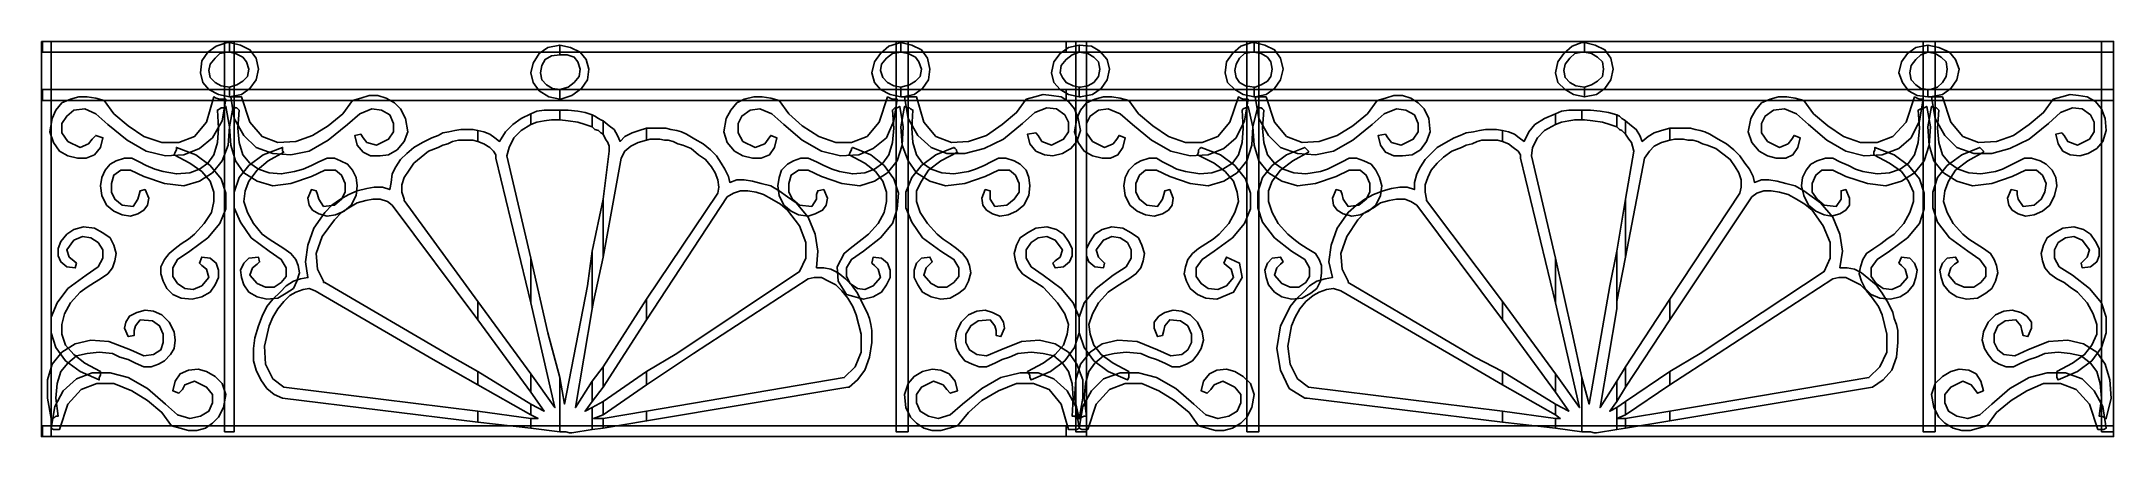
# Model space of a CAD drawing. Header units: centimetres. Extents: x -65 to 68, y -25 to 1.
import ezdxf

# ---------------------------------------------------------------- set-up
doc = ezdxf.new("R2010")
doc.units = ezdxf.units.CM
doc.header["$MEASUREMENT"] = 0
doc.layers.add('layer 1', color=7, linetype='Continuous')

msp = doc.modelspace()

# ---------------------------------------------------------------- linework, layer by layer
at = {"layer": 'layer 1', "color": 108}
for points, knots in [([(-64.96284, 0.78739), (-64.96284, 0.78739), (-64.34321, 0.78739), (-64.34321, 0.78739), (-64.34321, 0.78739), (-64.34321, 0.78739), (-64.34321, -24.61761), (-64.34321, -24.61761), (-64.34321, -24.61761), (-64.34321, -24.61761), (-64.96284, -24.61761), (-64.96284, -24.61761), (-64.96284, -24.61761), (-64.96284, -24.61761), (-64.96284, 0.78739), (-64.96284, 0.78739)], [0, 0, 0, 0, 0.25, 0.25, 0.25, 0.25, 0.5, 0.5, 0.5, 0.5, 0.75, 0.75, 0.75, 0.75, 1, 1, 1, 1]), ([(-64.88539, 0.78739), (-64.88539, 0.78739), (2.19002, 0.78739), (2.19002, 0.78739), (2.19002, 0.78739), (2.19002, 0.78739), (2.19002, 0.09031), (2.19002, 0.09031), (2.19002, 0.09031), (2.19002, 0.09031), (-64.88539, 0.09031), (-64.88539, 0.09031), (-64.88539, 0.09031), (-64.88539, 0.09031), (-64.88539, 0.78739), (-64.88539, 0.78739)], [0, 0, 0, 0, 0.25, 0.25, 0.25, 0.25, 0.5, 0.5, 0.5, 0.5, 0.75, 0.75, 0.75, 0.75, 1, 1, 1, 1]), ([(-54.73888, -1.22642), (-54.73888, -1.22642), (-54.66142, -0.45187), (-54.66142, -0.45187), (-54.66142, -0.45187), (-54.66142, -0.45187), (-54.27415, 0.09031), (-54.27415, 0.09031), (-54.27415, 0.09031), (-54.27415, 0.09031), (-53.73197, 0.47758), (-53.73197, 0.47758), (-53.73197, 0.47758), (-53.73197, 0.47758), (-53.03488, 0.70994), (-53.03488, 0.70994), (-53.03488, 0.70994), (-53.03488, 0.70994), (-52.95743, 0.70994), (-52.95743, 0.70994), (-52.95743, 0.70994), (-52.95743, 0.70994), (-52.87998, 0.70994), (-52.87998, 0.70994), (-52.87998, 0.70994), (-52.87998, 0.70994), (-52.87998, 0.70994), (-52.87998, 0.70994), (-52.87998, 0.70994), (-52.87998, 0.70994), (-52.87998, 0.70994), (-52.87998, 0.70994), (-52.87998, 0.70994), (-52.87998, 0.70994), (-52.87998, 0.09031), (-52.87998, 0.09031), (-52.87998, 0.09031), (-52.87998, 0.09031), (-52.87998, 0.09031), (-52.87998, 0.09031), (-52.87998, 0.09031), (-52.87998, 0.09031), (-52.95743, 0.09031), (-52.95743, 0.09031), (-52.95743, 0.09031), (-52.95743, 0.09031), (-53.03488, 0.09031), (-53.03488, 0.09031), (-53.03488, 0.09031), (-53.03488, 0.09031), (-53.03488, 0.09031), (-53.03488, 0.09031), (-53.03488, 0.09031), (-53.03488, 0.09031), (-53.49961, 0.01285), (-53.49961, 0.01285), (-53.49961, 0.01285), (-53.49961, 0.01285), (-53.80943, -0.29697), (-53.80943, -0.29697), (-53.80943, -0.29697), (-53.80943, -0.29697), (-54.11924, -0.68424), (-54.11924, -0.68424), (-54.11924, -0.68424), (-54.11924, -0.68424), (-54.1967, -1.07151), (-54.1967, -1.07151), (-54.1967, -1.07151), (-54.1967, -1.07151), (-54.11924, -1.53623), (-54.11924, -1.53623), (-54.11924, -1.53623), (-54.11924, -1.53623), (-53.80943, -1.84605), (-53.80943, -1.84605), (-53.80943, -1.84605), (-53.80943, -1.84605), (-53.42216, -2.07841), (-53.42216, -2.07841), (-53.42216, -2.07841), (-53.42216, -2.07841), (-52.87998, -2.15587), (-52.87998, -2.15587), (-52.87998, -2.15587), (-52.87998, -2.15587), (-52.87998, -2.7755), (-52.87998, -2.7755), (-52.87998, -2.7755), (-52.87998, -2.7755), (-53.57706, -2.62059), (-53.57706, -2.62059), (-53.57706, -2.62059), (-53.57706, -2.62059), (-54.1967, -2.31078), (-54.1967, -2.31078), (-54.1967, -2.31078), (-54.1967, -2.31078), (-54.58397, -1.84605), (-54.58397, -1.84605), (-54.58397, -1.84605), (-54.58397, -1.84605), (-54.73888, -1.22642), (-54.73888, -1.22642)], [0, 0, 0, 0, 0.038461538, 0.038461538, 0.038461538, 0.038461538, 0.076923077, 0.076923077, 0.076923077, 0.076923077, 0.115384615, 0.115384615, 0.115384615, 0.115384615, 0.153846154, 0.153846154, 0.153846154, 0.153846154, 0.192307692, 0.192307692, 0.192307692, 0.192307692, 0.230769231, 0.230769231, 0.230769231, 0.230769231, 0.269230769, 0.269230769, 0.269230769, 0.269230769, 0.307692308, 0.307692308, 0.307692308, 0.307692308, 0.346153846, 0.346153846, 0.346153846, 0.346153846, 0.384615385, 0.384615385, 0.384615385, 0.384615385, 0.423076923, 0.423076923, 0.423076923, 0.423076923, 0.461538462, 0.461538462, 0.461538462, 0.461538462, 0.5, 0.5, 0.5, 0.5, 0.538461538, 0.538461538, 0.538461538, 0.538461538, 0.576923077, 0.576923077, 0.576923077, 0.576923077, 0.615384615, 0.615384615, 0.615384615, 0.615384615, 0.653846154, 0.653846154, 0.653846154, 0.653846154, 0.692307692, 0.692307692, 0.692307692, 0.692307692, 0.730769231, 0.730769231, 0.730769231, 0.730769231, 0.769230769, 0.769230769, 0.769230769, 0.769230769, 0.807692308, 0.807692308, 0.807692308, 0.807692308, 0.846153846, 0.846153846, 0.846153846, 0.846153846, 0.884615385, 0.884615385, 0.884615385, 0.884615385, 0.923076923, 0.923076923, 0.923076923, 0.923076923, 0.961538462, 0.961538462, 0.961538462, 0.961538462, 1, 1, 1, 1]), ([(-53.18979, 0.78739), (-53.18979, 0.78739), (-52.57016, 0.78739), (-52.57016, 0.78739), (-52.57016, 0.78739), (-52.57016, 0.78739), (-52.57016, -24.3078), (-52.57016, -24.3078), (-52.57016, -24.3078), (-52.57016, -24.3078), (-53.18979, -24.3078), (-53.18979, -24.3078), (-53.18979, -24.3078), (-53.18979, -24.3078), (-53.18979, 0.78739), (-53.18979, 0.78739)], [0, 0, 0, 0, 0.25, 0.25, 0.25, 0.25, 0.5, 0.5, 0.5, 0.5, 0.75, 0.75, 0.75, 0.75, 1, 1, 1, 1]), ([(-52.87998, 0.70994), (-52.87998, 0.70994), (-52.18289, 0.55503), (-52.18289, 0.55503), (-52.18289, 0.55503), (-52.18289, 0.55503), (-51.56325, 0.24521), (-51.56325, 0.24521), (-51.56325, 0.24521), (-51.56325, 0.24521), (-51.17598, -0.29697), (-51.17598, -0.29697), (-51.17598, -0.29697), (-51.17598, -0.29697), (-51.02107, -0.99405), (-51.02107, -0.99405), (-51.02107, -0.99405), (-51.02107, -0.99405), (-51.17598, -1.69114), (-51.17598, -1.69114), (-51.17598, -1.69114), (-51.17598, -1.69114), (-51.56325, -2.23332), (-51.56325, -2.23332), (-51.56325, -2.23332), (-51.56325, -2.23332), (-52.10543, -2.62059), (-52.10543, -2.62059), (-52.10543, -2.62059), (-52.10543, -2.62059), (-52.87998, -2.7755), (-52.87998, -2.7755), (-52.87998, -2.7755), (-52.87998, -2.7755), (-52.87998, -2.7755), (-52.87998, -2.7755), (-52.87998, -2.7755), (-52.87998, -2.7755), (-52.87998, -2.7755), (-52.87998, -2.7755), (-52.87998, -2.7755), (-52.87998, -2.7755), (-52.87998, -2.7755), (-52.87998, -2.7755), (-52.87998, -2.7755), (-52.87998, -2.7755), (-52.87998, -2.7755), (-52.87998, -2.7755), (-52.87998, -2.7755), (-52.87998, -2.7755), (-52.87998, -2.15587), (-52.87998, -2.15587), (-52.87998, -2.15587), (-52.87998, -2.15587), (-52.87998, -2.15587), (-52.87998, -2.15587), (-52.87998, -2.15587), (-52.87998, -2.15587), (-52.87998, -2.15587), (-52.87998, -2.15587), (-52.87998, -2.15587), (-52.87998, -2.15587), (-52.87998, -2.15587), (-52.87998, -2.15587), (-52.87998, -2.15587), (-52.87998, -2.15587), (-52.87998, -2.15587), (-52.87998, -2.15587), (-52.87998, -2.15587), (-52.87998, -2.15587), (-52.41525, -2.00096), (-52.41525, -2.00096), (-52.41525, -2.00096), (-52.41525, -2.00096), (-52.02798, -1.7686), (-52.02798, -1.7686), (-52.02798, -1.7686), (-52.02798, -1.7686), (-51.71816, -1.45878), (-51.71816, -1.45878), (-51.71816, -1.45878), (-51.71816, -1.45878), (-51.64071, -0.99405), (-51.64071, -0.99405), (-51.64071, -0.99405), (-51.64071, -0.99405), (-51.79562, -0.52933), (-51.79562, -0.52933), (-51.79562, -0.52933), (-51.79562, -0.52933), (-52.02798, -0.21951), (-52.02798, -0.21951), (-52.02798, -0.21951), (-52.02798, -0.21951), (-52.4927, 0.01285), (-52.4927, 0.01285), (-52.4927, 0.01285), (-52.4927, 0.01285), (-52.87998, 0.09031), (-52.87998, 0.09031), (-52.87998, 0.09031), (-52.87998, 0.09031), (-52.87998, 0.70994), (-52.87998, 0.70994)], [0, 0, 0, 0, 0.038461538, 0.038461538, 0.038461538, 0.038461538, 0.076923077, 0.076923077, 0.076923077, 0.076923077, 0.115384615, 0.115384615, 0.115384615, 0.115384615, 0.153846154, 0.153846154, 0.153846154, 0.153846154, 0.192307692, 0.192307692, 0.192307692, 0.192307692, 0.230769231, 0.230769231, 0.230769231, 0.230769231, 0.269230769, 0.269230769, 0.269230769, 0.269230769, 0.307692308, 0.307692308, 0.307692308, 0.307692308, 0.346153846, 0.346153846, 0.346153846, 0.346153846, 0.384615385, 0.384615385, 0.384615385, 0.384615385, 0.423076923, 0.423076923, 0.423076923, 0.423076923, 0.461538462, 0.461538462, 0.461538462, 0.461538462, 0.5, 0.5, 0.5, 0.5, 0.538461538, 0.538461538, 0.538461538, 0.538461538, 0.576923077, 0.576923077, 0.576923077, 0.576923077, 0.615384615, 0.615384615, 0.615384615, 0.615384615, 0.653846154, 0.653846154, 0.653846154, 0.653846154, 0.692307692, 0.692307692, 0.692307692, 0.692307692, 0.730769231, 0.730769231, 0.730769231, 0.730769231, 0.769230769, 0.769230769, 0.769230769, 0.769230769, 0.807692308, 0.807692308, 0.807692308, 0.807692308, 0.846153846, 0.846153846, 0.846153846, 0.846153846, 0.884615385, 0.884615385, 0.884615385, 0.884615385, 0.923076923, 0.923076923, 0.923076923, 0.923076923, 0.961538462, 0.961538462, 0.961538462, 0.961538462, 1, 1, 1, 1]), ([(-33.5164, -1.22642), (-33.5164, -1.22642), (-33.36149, -0.60678), (-33.36149, -0.60678), (-33.36149, -0.60678), (-33.36149, -0.60678), (-32.97422, 0.01285), (-32.97422, 0.01285), (-32.97422, 0.01285), (-32.97422, 0.01285), (-32.43204, 0.40012), (-32.43204, 0.40012), (-32.43204, 0.40012), (-32.43204, 0.40012), (-31.6575, 0.55503), (-31.6575, 0.55503), (-31.6575, 0.55503), (-31.6575, 0.55503), (-31.6575, 0.55503), (-31.6575, 0.55503), (-31.6575, 0.55503), (-31.6575, 0.55503), (-31.6575, 0.55503), (-31.6575, 0.55503), (-31.6575, 0.55503), (-31.6575, 0.55503), (-31.6575, 0.55503), (-31.6575, 0.55503), (-31.6575, 0.55503), (-31.6575, 0.55503), (-31.6575, 0.55503), (-31.6575, 0.55503), (-31.6575, 0.55503), (-31.6575, 0.55503), (-31.6575, -0.0646), (-31.6575, -0.0646), (-31.6575, -0.0646), (-31.6575, -0.0646), (-31.6575, -0.0646), (-31.6575, -0.0646), (-31.6575, -0.0646), (-31.6575, -0.0646), (-31.6575, -0.0646), (-31.6575, -0.0646), (-31.6575, -0.0646), (-31.6575, -0.0646), (-31.6575, -0.0646), (-31.6575, -0.0646), (-31.6575, -0.0646), (-31.6575, -0.0646), (-31.6575, -0.0646), (-31.6575, -0.0646), (-31.6575, -0.0646), (-31.6575, -0.0646), (-32.19968, -0.14206), (-32.19968, -0.14206), (-32.19968, -0.14206), (-32.19968, -0.14206), (-32.58695, -0.37442), (-32.58695, -0.37442), (-32.58695, -0.37442), (-32.58695, -0.37442), (-32.81931, -0.76169), (-32.81931, -0.76169), (-32.81931, -0.76169), (-32.81931, -0.76169), (-32.89677, -1.22642), (-32.89677, -1.22642), (-32.89677, -1.22642), (-32.89677, -1.22642), (-32.81931, -1.69114), (-32.81931, -1.69114), (-32.81931, -1.69114), (-32.81931, -1.69114), (-32.5095, -2.00096), (-32.5095, -2.00096), (-32.5095, -2.00096), (-32.5095, -2.00096), (-32.12223, -2.23332), (-32.12223, -2.23332), (-32.12223, -2.23332), (-32.12223, -2.23332), (-31.6575, -2.31078), (-31.6575, -2.31078), (-31.6575, -2.31078), (-31.6575, -2.31078), (-31.6575, -2.93041), (-31.6575, -2.93041), (-31.6575, -2.93041), (-31.6575, -2.93041), (-32.35459, -2.7755), (-32.35459, -2.7755), (-32.35459, -2.7755), (-32.35459, -2.7755), (-32.97422, -2.38823), (-32.97422, -2.38823), (-32.97422, -2.38823), (-32.97422, -2.38823), (-33.36149, -1.84605), (-33.36149, -1.84605), (-33.36149, -1.84605), (-33.36149, -1.84605), (-33.5164, -1.22642), (-33.5164, -1.22642)], [0, 0, 0, 0, 0.038461538, 0.038461538, 0.038461538, 0.038461538, 0.076923077, 0.076923077, 0.076923077, 0.076923077, 0.115384615, 0.115384615, 0.115384615, 0.115384615, 0.153846154, 0.153846154, 0.153846154, 0.153846154, 0.192307692, 0.192307692, 0.192307692, 0.192307692, 0.230769231, 0.230769231, 0.230769231, 0.230769231, 0.269230769, 0.269230769, 0.269230769, 0.269230769, 0.307692308, 0.307692308, 0.307692308, 0.307692308, 0.346153846, 0.346153846, 0.346153846, 0.346153846, 0.384615385, 0.384615385, 0.384615385, 0.384615385, 0.423076923, 0.423076923, 0.423076923, 0.423076923, 0.461538462, 0.461538462, 0.461538462, 0.461538462, 0.5, 0.5, 0.5, 0.5, 0.538461538, 0.538461538, 0.538461538, 0.538461538, 0.576923077, 0.576923077, 0.576923077, 0.576923077, 0.615384615, 0.615384615, 0.615384615, 0.615384615, 0.653846154, 0.653846154, 0.653846154, 0.653846154, 0.692307692, 0.692307692, 0.692307692, 0.692307692, 0.730769231, 0.730769231, 0.730769231, 0.730769231, 0.769230769, 0.769230769, 0.769230769, 0.769230769, 0.807692308, 0.807692308, 0.807692308, 0.807692308, 0.846153846, 0.846153846, 0.846153846, 0.846153846, 0.884615385, 0.884615385, 0.884615385, 0.884615385, 0.923076923, 0.923076923, 0.923076923, 0.923076923, 0.961538462, 0.961538462, 0.961538462, 0.961538462, 1, 1, 1, 1]), ([(-31.6575, 0.55503), (-31.6575, 0.55503), (-30.96041, 0.40012), (-30.96041, 0.40012), (-30.96041, 0.40012), (-30.96041, 0.40012), (-30.34078, 0.09031), (-30.34078, 0.09031), (-30.34078, 0.09031), (-30.34078, 0.09031), (-29.95351, -0.37442), (-29.95351, -0.37442), (-29.95351, -0.37442), (-29.95351, -0.37442), (-29.7986, -0.99405), (-29.7986, -0.99405), (-29.7986, -0.99405), (-29.7986, -0.99405), (-29.87605, -1.69114), (-29.87605, -1.69114), (-29.87605, -1.69114), (-29.87605, -1.69114), (-30.26332, -2.23332), (-30.26332, -2.23332), (-30.26332, -2.23332), (-30.26332, -2.23332), (-30.88296, -2.69805), (-30.88296, -2.69805), (-30.88296, -2.69805), (-30.88296, -2.69805), (-31.58005, -2.93041), (-31.58005, -2.93041), (-31.58005, -2.93041), (-31.58005, -2.93041), (-31.58005, -2.93041), (-31.58005, -2.93041), (-31.58005, -2.93041), (-31.58005, -2.93041), (-31.58005, -2.93041), (-31.58005, -2.93041), (-31.58005, -2.93041), (-31.58005, -2.93041), (-31.6575, -2.93041), (-31.6575, -2.93041), (-31.6575, -2.93041), (-31.6575, -2.93041), (-31.6575, -2.93041), (-31.6575, -2.93041), (-31.6575, -2.93041), (-31.6575, -2.93041), (-31.6575, -2.31078), (-31.6575, -2.31078), (-31.6575, -2.31078), (-31.6575, -2.31078), (-31.6575, -2.31078), (-31.6575, -2.31078), (-31.6575, -2.31078), (-31.6575, -2.31078), (-31.6575, -2.31078), (-31.6575, -2.31078), (-31.6575, -2.31078), (-31.6575, -2.31078), (-31.6575, -2.31078), (-31.6575, -2.31078), (-31.6575, -2.31078), (-31.6575, -2.31078), (-31.6575, -2.31078), (-31.6575, -2.31078), (-31.6575, -2.31078), (-31.6575, -2.31078), (-31.11532, -2.15587), (-31.11532, -2.15587), (-31.11532, -2.15587), (-31.11532, -2.15587), (-30.72805, -1.84605), (-30.72805, -1.84605), (-30.72805, -1.84605), (-30.72805, -1.84605), (-30.41823, -1.45878), (-30.41823, -1.45878), (-30.41823, -1.45878), (-30.41823, -1.45878), (-30.34078, -0.99405), (-30.34078, -0.99405), (-30.34078, -0.99405), (-30.34078, -0.99405), (-30.49569, -0.52933), (-30.49569, -0.52933), (-30.49569, -0.52933), (-30.49569, -0.52933), (-30.72805, -0.21951), (-30.72805, -0.21951), (-30.72805, -0.21951), (-30.72805, -0.21951), (-31.19277, -0.0646), (-31.19277, -0.0646), (-31.19277, -0.0646), (-31.19277, -0.0646), (-31.6575, -0.0646), (-31.6575, -0.0646), (-31.6575, -0.0646), (-31.6575, -0.0646), (-31.6575, 0.55503), (-31.6575, 0.55503)], [0, 0, 0, 0, 0.038461538, 0.038461538, 0.038461538, 0.038461538, 0.076923077, 0.076923077, 0.076923077, 0.076923077, 0.115384615, 0.115384615, 0.115384615, 0.115384615, 0.153846154, 0.153846154, 0.153846154, 0.153846154, 0.192307692, 0.192307692, 0.192307692, 0.192307692, 0.230769231, 0.230769231, 0.230769231, 0.230769231, 0.269230769, 0.269230769, 0.269230769, 0.269230769, 0.307692308, 0.307692308, 0.307692308, 0.307692308, 0.346153846, 0.346153846, 0.346153846, 0.346153846, 0.384615385, 0.384615385, 0.384615385, 0.384615385, 0.423076923, 0.423076923, 0.423076923, 0.423076923, 0.461538462, 0.461538462, 0.461538462, 0.461538462, 0.5, 0.5, 0.5, 0.5, 0.538461538, 0.538461538, 0.538461538, 0.538461538, 0.576923077, 0.576923077, 0.576923077, 0.576923077, 0.615384615, 0.615384615, 0.615384615, 0.615384615, 0.653846154, 0.653846154, 0.653846154, 0.653846154, 0.692307692, 0.692307692, 0.692307692, 0.692307692, 0.730769231, 0.730769231, 0.730769231, 0.730769231, 0.769230769, 0.769230769, 0.769230769, 0.769230769, 0.807692308, 0.807692308, 0.807692308, 0.807692308, 0.846153846, 0.846153846, 0.846153846, 0.846153846, 0.884615385, 0.884615385, 0.884615385, 0.884615385, 0.923076923, 0.923076923, 0.923076923, 0.923076923, 0.961538462, 0.961538462, 0.961538462, 0.961538462, 1, 1, 1, 1]), ([(-11.59684, -1.22642), (-11.59684, -1.22642), (-11.44193, -0.52933), (-11.44193, -0.52933), (-11.44193, -0.52933), (-11.44193, -0.52933), (-11.05466, 0.01285), (-11.05466, 0.01285), (-11.05466, 0.01285), (-11.05466, 0.01285), (-10.51248, 0.47758), (-10.51248, 0.47758), (-10.51248, 0.47758), (-10.51248, 0.47758), (-9.73794, 0.70994), (-9.73794, 0.70994), (-9.73794, 0.70994), (-9.73794, 0.70994), (-9.73794, 0.70994), (-9.73794, 0.70994), (-9.73794, 0.70994), (-9.73794, 0.70994), (-9.73794, 0.70994), (-9.73794, 0.70994), (-9.73794, 0.70994), (-9.73794, 0.70994), (-9.73794, 0.70994), (-9.73794, 0.70994), (-9.73794, 0.70994), (-9.73794, 0.70994), (-9.73794, 0.70994), (-9.73794, 0.70994), (-9.73794, 0.70994), (-9.73794, 0.70994), (-9.73794, 0.09031), (-9.73794, 0.09031), (-9.73794, 0.09031), (-9.73794, 0.09031), (-9.73794, 0.09031), (-9.73794, 0.09031), (-9.73794, 0.09031), (-9.73794, 0.09031), (-9.73794, 0.09031), (-9.73794, 0.09031), (-9.73794, 0.09031), (-9.73794, 0.09031), (-9.73794, 0.09031), (-9.73794, 0.09031), (-9.73794, 0.09031), (-9.73794, 0.09031), (-9.73794, 0.09031), (-9.73794, 0.09031), (-9.73794, 0.09031), (-9.73794, 0.09031), (-10.28012, 0.01285), (-10.28012, 0.01285), (-10.28012, 0.01285), (-10.28012, 0.01285), (-10.66739, -0.29697), (-10.66739, -0.29697), (-10.66739, -0.29697), (-10.66739, -0.29697), (-10.9772, -0.68424), (-10.9772, -0.68424), (-10.9772, -0.68424), (-10.9772, -0.68424), (-11.05466, -1.07151), (-11.05466, -1.07151), (-11.05466, -1.07151), (-11.05466, -1.07151), (-10.89975, -1.53623), (-10.89975, -1.53623), (-10.89975, -1.53623), (-10.89975, -1.53623), (-10.58993, -1.84605), (-10.58993, -1.84605), (-10.58993, -1.84605), (-10.58993, -1.84605), (-10.20266, -2.07841), (-10.20266, -2.07841), (-10.20266, -2.07841), (-10.20266, -2.07841), (-9.73794, -2.15587), (-9.73794, -2.15587), (-9.73794, -2.15587), (-9.73794, -2.15587), (-9.73794, -2.7755), (-9.73794, -2.7755), (-9.73794, -2.7755), (-9.73794, -2.7755), (-10.43502, -2.62059), (-10.43502, -2.62059), (-10.43502, -2.62059), (-10.43502, -2.62059), (-11.05466, -2.31078), (-11.05466, -2.31078), (-11.05466, -2.31078), (-11.05466, -2.31078), (-11.44193, -1.84605), (-11.44193, -1.84605), (-11.44193, -1.84605), (-11.44193, -1.84605), (-11.59684, -1.22642), (-11.59684, -1.22642)], [0, 0, 0, 0, 0.038461538, 0.038461538, 0.038461538, 0.038461538, 0.076923077, 0.076923077, 0.076923077, 0.076923077, 0.115384615, 0.115384615, 0.115384615, 0.115384615, 0.153846154, 0.153846154, 0.153846154, 0.153846154, 0.192307692, 0.192307692, 0.192307692, 0.192307692, 0.230769231, 0.230769231, 0.230769231, 0.230769231, 0.269230769, 0.269230769, 0.269230769, 0.269230769, 0.307692308, 0.307692308, 0.307692308, 0.307692308, 0.346153846, 0.346153846, 0.346153846, 0.346153846, 0.384615385, 0.384615385, 0.384615385, 0.384615385, 0.423076923, 0.423076923, 0.423076923, 0.423076923, 0.461538462, 0.461538462, 0.461538462, 0.461538462, 0.5, 0.5, 0.5, 0.5, 0.538461538, 0.538461538, 0.538461538, 0.538461538, 0.576923077, 0.576923077, 0.576923077, 0.576923077, 0.615384615, 0.615384615, 0.615384615, 0.615384615, 0.653846154, 0.653846154, 0.653846154, 0.653846154, 0.692307692, 0.692307692, 0.692307692, 0.692307692, 0.730769231, 0.730769231, 0.730769231, 0.730769231, 0.769230769, 0.769230769, 0.769230769, 0.769230769, 0.807692308, 0.807692308, 0.807692308, 0.807692308, 0.846153846, 0.846153846, 0.846153846, 0.846153846, 0.884615385, 0.884615385, 0.884615385, 0.884615385, 0.923076923, 0.923076923, 0.923076923, 0.923076923, 0.961538462, 0.961538462, 0.961538462, 0.961538462, 1, 1, 1, 1]), ([(-10.04775, 0.78739), (-10.04775, 0.78739), (-9.27321, 0.78739), (-9.27321, 0.78739), (-9.27321, 0.78739), (-9.27321, 0.78739), (-9.27321, -24.3078), (-9.27321, -24.3078), (-9.27321, -24.3078), (-9.27321, -24.3078), (-10.04775, -24.3078), (-10.04775, -24.3078), (-10.04775, -24.3078), (-10.04775, -24.3078), (-10.04775, 0.78739), (-10.04775, 0.78739)], [0, 0, 0, 0, 0.25, 0.25, 0.25, 0.25, 0.5, 0.5, 0.5, 0.5, 0.75, 0.75, 0.75, 0.75, 1, 1, 1, 1]), ([(-9.73794, 0.70994), (-9.73794, 0.70994), (-9.04085, 0.55503), (-9.04085, 0.55503), (-9.04085, 0.55503), (-9.04085, 0.55503), (-8.42121, 0.24521), (-8.42121, 0.24521), (-8.42121, 0.24521), (-8.42121, 0.24521), (-8.03394, -0.29697), (-8.03394, -0.29697), (-8.03394, -0.29697), (-8.03394, -0.29697), (-7.87903, -0.99405), (-7.87903, -0.99405), (-7.87903, -0.99405), (-7.87903, -0.99405), (-7.95649, -1.69114), (-7.95649, -1.69114), (-7.95649, -1.69114), (-7.95649, -1.69114), (-8.34376, -2.23332), (-8.34376, -2.23332), (-8.34376, -2.23332), (-8.34376, -2.23332), (-8.88594, -2.62059), (-8.88594, -2.62059), (-8.88594, -2.62059), (-8.88594, -2.62059), (-9.58303, -2.7755), (-9.58303, -2.7755), (-9.58303, -2.7755), (-9.58303, -2.7755), (-9.66048, -2.7755), (-9.66048, -2.7755), (-9.66048, -2.7755), (-9.66048, -2.7755), (-9.73794, -2.7755), (-9.73794, -2.7755), (-9.73794, -2.7755), (-9.73794, -2.7755), (-9.73794, -2.7755), (-9.73794, -2.7755), (-9.73794, -2.7755), (-9.73794, -2.7755), (-9.73794, -2.7755), (-9.73794, -2.7755), (-9.73794, -2.7755), (-9.73794, -2.7755), (-9.73794, -2.15587), (-9.73794, -2.15587), (-9.73794, -2.15587), (-9.73794, -2.15587), (-9.73794, -2.15587), (-9.73794, -2.15587), (-9.73794, -2.15587), (-9.73794, -2.15587), (-9.73794, -2.15587), (-9.73794, -2.15587), (-9.73794, -2.15587), (-9.73794, -2.15587), (-9.73794, -2.15587), (-9.73794, -2.15587), (-9.73794, -2.15587), (-9.73794, -2.15587), (-9.73794, -2.15587), (-9.73794, -2.15587), (-9.73794, -2.15587), (-9.73794, -2.15587), (-9.19576, -2.00096), (-9.19576, -2.00096), (-9.19576, -2.00096), (-9.19576, -2.00096), (-8.80848, -1.7686), (-8.80848, -1.7686), (-8.80848, -1.7686), (-8.80848, -1.7686), (-8.49867, -1.45878), (-8.49867, -1.45878), (-8.49867, -1.45878), (-8.49867, -1.45878), (-8.42121, -0.99405), (-8.42121, -0.99405), (-8.42121, -0.99405), (-8.42121, -0.99405), (-8.57612, -0.52933), (-8.57612, -0.52933), (-8.57612, -0.52933), (-8.57612, -0.52933), (-8.80848, -0.21951), (-8.80848, -0.21951), (-8.80848, -0.21951), (-8.80848, -0.21951), (-9.27321, 0.01285), (-9.27321, 0.01285), (-9.27321, 0.01285), (-9.27321, 0.01285), (-9.73794, 0.09031), (-9.73794, 0.09031), (-9.73794, 0.09031), (-9.73794, 0.09031), (-9.73794, 0.70994), (-9.73794, 0.70994)], [0, 0, 0, 0, 0.038461538, 0.038461538, 0.038461538, 0.038461538, 0.076923077, 0.076923077, 0.076923077, 0.076923077, 0.115384615, 0.115384615, 0.115384615, 0.115384615, 0.153846154, 0.153846154, 0.153846154, 0.153846154, 0.192307692, 0.192307692, 0.192307692, 0.192307692, 0.230769231, 0.230769231, 0.230769231, 0.230769231, 0.269230769, 0.269230769, 0.269230769, 0.269230769, 0.307692308, 0.307692308, 0.307692308, 0.307692308, 0.346153846, 0.346153846, 0.346153846, 0.346153846, 0.384615385, 0.384615385, 0.384615385, 0.384615385, 0.423076923, 0.423076923, 0.423076923, 0.423076923, 0.461538462, 0.461538462, 0.461538462, 0.461538462, 0.5, 0.5, 0.5, 0.5, 0.538461538, 0.538461538, 0.538461538, 0.538461538, 0.576923077, 0.576923077, 0.576923077, 0.576923077, 0.615384615, 0.615384615, 0.615384615, 0.615384615, 0.653846154, 0.653846154, 0.653846154, 0.653846154, 0.692307692, 0.692307692, 0.692307692, 0.692307692, 0.730769231, 0.730769231, 0.730769231, 0.730769231, 0.769230769, 0.769230769, 0.769230769, 0.769230769, 0.807692308, 0.807692308, 0.807692308, 0.807692308, 0.846153846, 0.846153846, 0.846153846, 0.846153846, 0.884615385, 0.884615385, 0.884615385, 0.884615385, 0.923076923, 0.923076923, 0.923076923, 0.923076923, 0.961538462, 0.961538462, 0.961538462, 0.961538462, 1, 1, 1, 1]), ([(-0.05615, -1.22642), (-0.05615, -1.22642), (0.09876, -0.52933), (0.09876, -0.52933), (0.09876, -0.52933), (0.09876, -0.52933), (0.48603, 0.01285), (0.48603, 0.01285), (0.48603, 0.01285), (0.48603, 0.01285), (1.02821, 0.40012), (1.02821, 0.40012), (1.02821, 0.40012), (1.02821, 0.40012), (1.7253, 0.55503), (1.7253, 0.55503), (1.7253, 0.55503), (1.7253, 0.55503), (1.7253, 0.55503), (1.7253, 0.55503), (1.7253, 0.55503), (1.7253, 0.55503), (1.7253, 0.55503), (1.7253, 0.55503), (1.7253, 0.55503), (1.7253, 0.55503), (1.7253, 0.55503), (1.7253, 0.55503), (1.7253, 0.55503), (1.7253, 0.55503), (1.7253, 0.55503), (1.7253, 0.55503), (1.7253, 0.55503), (1.7253, 0.55503), (1.7253, 0.09031), (1.7253, 0.09031), (1.7253, 0.09031), (1.7253, 0.09031), (1.7253, 0.09031), (1.7253, 0.09031), (1.7253, 0.09031), (1.7253, 0.09031), (1.7253, 0.09031), (1.7253, 0.09031), (1.7253, 0.09031), (1.7253, 0.09031), (1.7253, 0.09031), (1.7253, 0.09031), (1.7253, 0.09031), (1.7253, 0.09031), (1.7253, 0.09031), (1.7253, 0.09031), (1.7253, 0.09031), (1.7253, 0.09031), (1.26057, -0.0646), (1.26057, -0.0646), (1.26057, -0.0646), (1.26057, -0.0646), (0.8733, -0.37442), (0.8733, -0.37442), (0.8733, -0.37442), (0.8733, -0.37442), (0.56348, -0.76169), (0.56348, -0.76169), (0.56348, -0.76169), (0.56348, -0.76169), (0.48603, -1.22642), (0.48603, -1.22642), (0.48603, -1.22642), (0.48603, -1.22642), (0.64094, -1.53623), (0.64094, -1.53623), (0.64094, -1.53623), (0.64094, -1.53623), (0.8733, -1.84605), (0.8733, -1.84605), (0.8733, -1.84605), (0.8733, -1.84605), (1.33803, -2.07841), (1.33803, -2.07841), (1.33803, -2.07841), (1.33803, -2.07841), (1.7253, -2.15587), (1.7253, -2.15587), (1.7253, -2.15587), (1.7253, -2.15587), (1.7253, -2.7755), (1.7253, -2.7755), (1.7253, -2.7755), (1.7253, -2.7755), (1.02821, -2.62059), (1.02821, -2.62059), (1.02821, -2.62059), (1.02821, -2.62059), (0.48603, -2.31078), (0.48603, -2.31078), (0.48603, -2.31078), (0.48603, -2.31078), (0.09876, -1.84605), (0.09876, -1.84605), (0.09876, -1.84605), (0.09876, -1.84605), (-0.05615, -1.22642), (-0.05615, -1.22642)], [0, 0, 0, 0, 0.038461538, 0.038461538, 0.038461538, 0.038461538, 0.076923077, 0.076923077, 0.076923077, 0.076923077, 0.115384615, 0.115384615, 0.115384615, 0.115384615, 0.153846154, 0.153846154, 0.153846154, 0.153846154, 0.192307692, 0.192307692, 0.192307692, 0.192307692, 0.230769231, 0.230769231, 0.230769231, 0.230769231, 0.269230769, 0.269230769, 0.269230769, 0.269230769, 0.307692308, 0.307692308, 0.307692308, 0.307692308, 0.346153846, 0.346153846, 0.346153846, 0.346153846, 0.384615385, 0.384615385, 0.384615385, 0.384615385, 0.423076923, 0.423076923, 0.423076923, 0.423076923, 0.461538462, 0.461538462, 0.461538462, 0.461538462, 0.5, 0.5, 0.5, 0.5, 0.538461538, 0.538461538, 0.538461538, 0.538461538, 0.576923077, 0.576923077, 0.576923077, 0.576923077, 0.615384615, 0.615384615, 0.615384615, 0.615384615, 0.653846154, 0.653846154, 0.653846154, 0.653846154, 0.692307692, 0.692307692, 0.692307692, 0.692307692, 0.730769231, 0.730769231, 0.730769231, 0.730769231, 0.769230769, 0.769230769, 0.769230769, 0.769230769, 0.807692308, 0.807692308, 0.807692308, 0.807692308, 0.846153846, 0.846153846, 0.846153846, 0.846153846, 0.884615385, 0.884615385, 0.884615385, 0.884615385, 0.923076923, 0.923076923, 0.923076923, 0.923076923, 0.961538462, 0.961538462, 0.961538462, 0.961538462, 1, 1, 1, 1]), ([(0.8733, 0.78739), (0.8733, 0.78739), (68.18108, 0.78739), (68.18108, 0.78739), (68.18108, 0.78739), (68.18108, 0.78739), (68.18108, 0.09031), (68.18108, 0.09031), (68.18108, 0.09031), (68.18108, 0.09031), (0.8733, 0.09031), (0.8733, 0.09031), (0.8733, 0.09031), (0.8733, 0.09031), (0.8733, 0.78739), (0.8733, 0.78739)], [0, 0, 0, 0, 0.25, 0.25, 0.25, 0.25, 0.5, 0.5, 0.5, 0.5, 0.75, 0.75, 0.75, 0.75, 1, 1, 1, 1]), ([(1.49294, 0.78739), (1.49294, 0.78739), (2.19002, 0.78739), (2.19002, 0.78739), (2.19002, 0.78739), (2.19002, 0.78739), (2.19002, -24.3078), (2.19002, -24.3078), (2.19002, -24.3078), (2.19002, -24.3078), (1.49294, -24.3078), (1.49294, -24.3078), (1.49294, -24.3078), (1.49294, -24.3078), (1.49294, 0.78739), (1.49294, 0.78739)], [0, 0, 0, 0, 0.25, 0.25, 0.25, 0.25, 0.5, 0.5, 0.5, 0.5, 0.75, 0.75, 0.75, 0.75, 1, 1, 1, 1]), ([(1.7253, 0.55503), (1.7253, 0.55503), (2.49984, 0.47758), (2.49984, 0.47758), (2.49984, 0.47758), (2.49984, 0.47758), (3.04202, 0.16776), (3.04202, 0.16776), (3.04202, 0.16776), (3.04202, 0.16776), (3.50675, -0.37442), (3.50675, -0.37442), (3.50675, -0.37442), (3.50675, -0.37442), (3.66166, -0.99405), (3.66166, -0.99405), (3.66166, -0.99405), (3.66166, -0.99405), (3.50675, -1.69114), (3.50675, -1.69114), (3.50675, -1.69114), (3.50675, -1.69114), (3.11948, -2.23332), (3.11948, -2.23332), (3.11948, -2.23332), (3.11948, -2.23332), (2.5773, -2.62059), (2.5773, -2.62059), (2.5773, -2.62059), (2.5773, -2.62059), (1.80275, -2.7755), (1.80275, -2.7755), (1.80275, -2.7755), (1.80275, -2.7755), (1.80275, -2.7755), (1.80275, -2.7755), (1.80275, -2.7755), (1.80275, -2.7755), (1.80275, -2.7755), (1.80275, -2.7755), (1.80275, -2.7755), (1.80275, -2.7755), (1.80275, -2.7755), (1.80275, -2.7755), (1.80275, -2.7755), (1.80275, -2.7755), (1.7253, -2.7755), (1.7253, -2.7755), (1.7253, -2.7755), (1.7253, -2.7755), (1.7253, -2.15587), (1.7253, -2.15587), (1.7253, -2.15587), (1.7253, -2.15587), (1.7253, -2.15587), (1.7253, -2.15587), (1.7253, -2.15587), (1.7253, -2.15587), (1.80275, -2.15587), (1.80275, -2.15587), (1.80275, -2.15587), (1.80275, -2.15587), (1.80275, -2.15587), (1.80275, -2.15587), (1.80275, -2.15587), (1.80275, -2.15587), (1.80275, -2.15587), (1.80275, -2.15587), (1.80275, -2.15587), (1.80275, -2.15587), (2.26748, -2.07841), (2.26748, -2.07841), (2.26748, -2.07841), (2.26748, -2.07841), (2.65475, -1.84605), (2.65475, -1.84605), (2.65475, -1.84605), (2.65475, -1.84605), (2.96457, -1.45878), (2.96457, -1.45878), (2.96457, -1.45878), (2.96457, -1.45878), (3.04202, -0.99405), (3.04202, -0.99405), (3.04202, -0.99405), (3.04202, -0.99405), (2.96457, -0.52933), (2.96457, -0.52933), (2.96457, -0.52933), (2.96457, -0.52933), (2.65475, -0.21951), (2.65475, -0.21951), (2.65475, -0.21951), (2.65475, -0.21951), (2.26748, 0.01285), (2.26748, 0.01285), (2.26748, 0.01285), (2.26748, 0.01285), (1.7253, 0.09031), (1.7253, 0.09031), (1.7253, 0.09031), (1.7253, 0.09031), (1.7253, 0.55503), (1.7253, 0.55503)], [0, 0, 0, 0, 0.038461538, 0.038461538, 0.038461538, 0.038461538, 0.076923077, 0.076923077, 0.076923077, 0.076923077, 0.115384615, 0.115384615, 0.115384615, 0.115384615, 0.153846154, 0.153846154, 0.153846154, 0.153846154, 0.192307692, 0.192307692, 0.192307692, 0.192307692, 0.230769231, 0.230769231, 0.230769231, 0.230769231, 0.269230769, 0.269230769, 0.269230769, 0.269230769, 0.307692308, 0.307692308, 0.307692308, 0.307692308, 0.346153846, 0.346153846, 0.346153846, 0.346153846, 0.384615385, 0.384615385, 0.384615385, 0.384615385, 0.423076923, 0.423076923, 0.423076923, 0.423076923, 0.461538462, 0.461538462, 0.461538462, 0.461538462, 0.5, 0.5, 0.5, 0.5, 0.538461538, 0.538461538, 0.538461538, 0.538461538, 0.576923077, 0.576923077, 0.576923077, 0.576923077, 0.615384615, 0.615384615, 0.615384615, 0.615384615, 0.653846154, 0.653846154, 0.653846154, 0.653846154, 0.692307692, 0.692307692, 0.692307692, 0.692307692, 0.730769231, 0.730769231, 0.730769231, 0.730769231, 0.769230769, 0.769230769, 0.769230769, 0.769230769, 0.807692308, 0.807692308, 0.807692308, 0.807692308, 0.846153846, 0.846153846, 0.846153846, 0.846153846, 0.884615385, 0.884615385, 0.884615385, 0.884615385, 0.923076923, 0.923076923, 0.923076923, 0.923076923, 0.961538462, 0.961538462, 0.961538462, 0.961538462, 1, 1, 1, 1]), ([(11.09727, -1.22642), (11.09727, -1.22642), (11.17472, -0.52933), (11.17472, -0.52933), (11.17472, -0.52933), (11.17472, -0.52933), (11.56199, 0.01285), (11.56199, 0.01285), (11.56199, 0.01285), (11.56199, 0.01285), (12.10417, 0.47758), (12.10417, 0.47758), (12.10417, 0.47758), (12.10417, 0.47758), (12.80126, 0.70994), (12.80126, 0.70994), (12.80126, 0.70994), (12.80126, 0.70994), (12.87872, 0.70994), (12.87872, 0.70994), (12.87872, 0.70994), (12.87872, 0.70994), (12.95617, 0.70994), (12.95617, 0.70994), (12.95617, 0.70994), (12.95617, 0.70994), (12.95617, 0.70994), (12.95617, 0.70994), (12.95617, 0.70994), (12.95617, 0.70994), (12.95617, 0.70994), (12.95617, 0.70994), (12.95617, 0.70994), (12.95617, 0.70994), (12.95617, 0.09031), (12.95617, 0.09031), (12.95617, 0.09031), (12.95617, 0.09031), (12.95617, 0.09031), (12.95617, 0.09031), (12.95617, 0.09031), (12.95617, 0.09031), (12.95617, 0.09031), (12.95617, 0.09031), (12.95617, 0.09031), (12.95617, 0.09031), (12.87872, 0.09031), (12.87872, 0.09031), (12.87872, 0.09031), (12.87872, 0.09031), (12.80126, 0.09031), (12.80126, 0.09031), (12.80126, 0.09031), (12.80126, 0.09031), (12.33654, 0.01285), (12.33654, 0.01285), (12.33654, 0.01285), (12.33654, 0.01285), (12.02672, -0.29697), (12.02672, -0.29697), (12.02672, -0.29697), (12.02672, -0.29697), (11.79436, -0.68424), (11.79436, -0.68424), (11.79436, -0.68424), (11.79436, -0.68424), (11.7169, -1.07151), (11.7169, -1.07151), (11.7169, -1.07151), (11.7169, -1.07151), (11.79436, -1.53623), (11.79436, -1.53623), (11.79436, -1.53623), (11.79436, -1.53623), (12.02672, -1.84605), (12.02672, -1.84605), (12.02672, -1.84605), (12.02672, -1.84605), (12.41399, -2.07841), (12.41399, -2.07841), (12.41399, -2.07841), (12.41399, -2.07841), (12.95617, -2.15587), (12.95617, -2.15587), (12.95617, -2.15587), (12.95617, -2.15587), (12.95617, -2.7755), (12.95617, -2.7755), (12.95617, -2.7755), (12.95617, -2.7755), (12.25908, -2.62059), (12.25908, -2.62059), (12.25908, -2.62059), (12.25908, -2.62059), (11.7169, -2.31078), (11.7169, -2.31078), (11.7169, -2.31078), (11.7169, -2.31078), (11.25218, -1.84605), (11.25218, -1.84605), (11.25218, -1.84605), (11.25218, -1.84605), (11.09727, -1.22642), (11.09727, -1.22642)], [0, 0, 0, 0, 0.038461538, 0.038461538, 0.038461538, 0.038461538, 0.076923077, 0.076923077, 0.076923077, 0.076923077, 0.115384615, 0.115384615, 0.115384615, 0.115384615, 0.153846154, 0.153846154, 0.153846154, 0.153846154, 0.192307692, 0.192307692, 0.192307692, 0.192307692, 0.230769231, 0.230769231, 0.230769231, 0.230769231, 0.269230769, 0.269230769, 0.269230769, 0.269230769, 0.307692308, 0.307692308, 0.307692308, 0.307692308, 0.346153846, 0.346153846, 0.346153846, 0.346153846, 0.384615385, 0.384615385, 0.384615385, 0.384615385, 0.423076923, 0.423076923, 0.423076923, 0.423076923, 0.461538462, 0.461538462, 0.461538462, 0.461538462, 0.5, 0.5, 0.5, 0.5, 0.538461538, 0.538461538, 0.538461538, 0.538461538, 0.576923077, 0.576923077, 0.576923077, 0.576923077, 0.615384615, 0.615384615, 0.615384615, 0.615384615, 0.653846154, 0.653846154, 0.653846154, 0.653846154, 0.692307692, 0.692307692, 0.692307692, 0.692307692, 0.730769231, 0.730769231, 0.730769231, 0.730769231, 0.769230769, 0.769230769, 0.769230769, 0.769230769, 0.807692308, 0.807692308, 0.807692308, 0.807692308, 0.846153846, 0.846153846, 0.846153846, 0.846153846, 0.884615385, 0.884615385, 0.884615385, 0.884615385, 0.923076923, 0.923076923, 0.923076923, 0.923076923, 0.961538462, 0.961538462, 0.961538462, 0.961538462, 1, 1, 1, 1]), ([(12.49144, 0.78739), (12.49144, 0.78739), (13.26599, 0.78739), (13.26599, 0.78739), (13.26599, 0.78739), (13.26599, 0.78739), (13.26599, -24.3078), (13.26599, -24.3078), (13.26599, -24.3078), (13.26599, -24.3078), (12.49144, -24.3078), (12.49144, -24.3078), (12.49144, -24.3078), (12.49144, -24.3078), (12.49144, 0.78739), (12.49144, 0.78739)], [0, 0, 0, 0, 0.25, 0.25, 0.25, 0.25, 0.5, 0.5, 0.5, 0.5, 0.75, 0.75, 0.75, 0.75, 1, 1, 1, 1]), ([(12.95617, 0.70994), (12.95617, 0.70994), (13.65326, 0.55503), (13.65326, 0.55503), (13.65326, 0.55503), (13.65326, 0.55503), (14.27289, 0.24521), (14.27289, 0.24521), (14.27289, 0.24521), (14.27289, 0.24521), (14.66017, -0.29697), (14.66017, -0.29697), (14.66017, -0.29697), (14.66017, -0.29697), (14.81507, -0.99405), (14.81507, -0.99405), (14.81507, -0.99405), (14.81507, -0.99405), (14.66017, -1.69114), (14.66017, -1.69114), (14.66017, -1.69114), (14.66017, -1.69114), (14.27289, -2.23332), (14.27289, -2.23332), (14.27289, -2.23332), (14.27289, -2.23332), (13.73071, -2.62059), (13.73071, -2.62059), (13.73071, -2.62059), (13.73071, -2.62059), (13.03362, -2.7755), (13.03362, -2.7755), (13.03362, -2.7755), (13.03362, -2.7755), (13.03362, -2.7755), (13.03362, -2.7755), (13.03362, -2.7755), (13.03362, -2.7755), (13.03362, -2.7755), (13.03362, -2.7755), (13.03362, -2.7755), (13.03362, -2.7755), (12.95617, -2.7755), (12.95617, -2.7755), (12.95617, -2.7755), (12.95617, -2.7755), (12.95617, -2.7755), (12.95617, -2.7755), (12.95617, -2.7755), (12.95617, -2.7755), (12.95617, -2.15587), (12.95617, -2.15587), (12.95617, -2.15587), (12.95617, -2.15587), (12.95617, -2.15587), (12.95617, -2.15587), (12.95617, -2.15587), (12.95617, -2.15587), (12.95617, -2.15587), (12.95617, -2.15587), (12.95617, -2.15587), (12.95617, -2.15587), (12.95617, -2.15587), (12.95617, -2.15587), (12.95617, -2.15587), (12.95617, -2.15587), (13.03362, -2.15587), (13.03362, -2.15587), (13.03362, -2.15587), (13.03362, -2.15587), (13.4209, -2.00096), (13.4209, -2.00096), (13.4209, -2.00096), (13.4209, -2.00096), (13.80817, -1.7686), (13.80817, -1.7686), (13.80817, -1.7686), (13.80817, -1.7686), (14.04053, -1.45878), (14.04053, -1.45878), (14.04053, -1.45878), (14.04053, -1.45878), (14.11799, -0.99405), (14.11799, -0.99405), (14.11799, -0.99405), (14.11799, -0.99405), (14.04053, -0.52933), (14.04053, -0.52933), (14.04053, -0.52933), (14.04053, -0.52933), (13.80817, -0.21951), (13.80817, -0.21951), (13.80817, -0.21951), (13.80817, -0.21951), (13.4209, 0.01285), (13.4209, 0.01285), (13.4209, 0.01285), (13.4209, 0.01285), (12.95617, 0.09031), (12.95617, 0.09031), (12.95617, 0.09031), (12.95617, 0.09031), (12.95617, 0.70994), (12.95617, 0.70994)], [0, 0, 0, 0, 0.038461538, 0.038461538, 0.038461538, 0.038461538, 0.076923077, 0.076923077, 0.076923077, 0.076923077, 0.115384615, 0.115384615, 0.115384615, 0.115384615, 0.153846154, 0.153846154, 0.153846154, 0.153846154, 0.192307692, 0.192307692, 0.192307692, 0.192307692, 0.230769231, 0.230769231, 0.230769231, 0.230769231, 0.269230769, 0.269230769, 0.269230769, 0.269230769, 0.307692308, 0.307692308, 0.307692308, 0.307692308, 0.346153846, 0.346153846, 0.346153846, 0.346153846, 0.384615385, 0.384615385, 0.384615385, 0.384615385, 0.423076923, 0.423076923, 0.423076923, 0.423076923, 0.461538462, 0.461538462, 0.461538462, 0.461538462, 0.5, 0.5, 0.5, 0.5, 0.538461538, 0.538461538, 0.538461538, 0.538461538, 0.576923077, 0.576923077, 0.576923077, 0.576923077, 0.615384615, 0.615384615, 0.615384615, 0.615384615, 0.653846154, 0.653846154, 0.653846154, 0.653846154, 0.692307692, 0.692307692, 0.692307692, 0.692307692, 0.730769231, 0.730769231, 0.730769231, 0.730769231, 0.769230769, 0.769230769, 0.769230769, 0.769230769, 0.807692308, 0.807692308, 0.807692308, 0.807692308, 0.846153846, 0.846153846, 0.846153846, 0.846153846, 0.884615385, 0.884615385, 0.884615385, 0.884615385, 0.923076923, 0.923076923, 0.923076923, 0.923076923, 0.961538462, 0.961538462, 0.961538462, 0.961538462, 1, 1, 1, 1]), ([(32.31974, -1.22642), (32.31974, -1.22642), (32.47465, -0.52933), (32.47465, -0.52933), (32.47465, -0.52933), (32.47465, -0.52933), (32.86192, 0.01285), (32.86192, 0.01285), (32.86192, 0.01285), (32.86192, 0.01285), (33.4041, 0.47758), (33.4041, 0.47758), (33.4041, 0.47758), (33.4041, 0.47758), (34.02374, 0.70994), (34.02374, 0.70994), (34.02374, 0.70994), (34.02374, 0.70994), (34.10119, 0.70994), (34.10119, 0.70994), (34.10119, 0.70994), (34.10119, 0.70994), (34.17865, 0.70994), (34.17865, 0.70994), (34.17865, 0.70994), (34.17865, 0.70994), (34.17865, 0.70994), (34.17865, 0.70994), (34.17865, 0.70994), (34.17865, 0.70994), (34.17865, 0.70994), (34.17865, 0.70994), (34.17865, 0.70994), (34.17865, 0.70994), (34.17865, 0.09031), (34.17865, 0.09031), (34.17865, 0.09031), (34.17865, 0.09031), (34.17865, 0.09031), (34.17865, 0.09031), (34.17865, 0.09031), (34.17865, 0.09031), (34.17865, 0.09031), (34.17865, 0.09031), (34.17865, 0.09031), (34.17865, 0.09031), (34.10119, 0.09031), (34.10119, 0.09031), (34.10119, 0.09031), (34.10119, 0.09031), (34.02374, 0.09031), (34.02374, 0.09031), (34.02374, 0.09031), (34.02374, 0.09031), (33.55901, 0.01285), (33.55901, 0.01285), (33.55901, 0.01285), (33.55901, 0.01285), (33.24919, -0.29697), (33.24919, -0.29697), (33.24919, -0.29697), (33.24919, -0.29697), (32.93938, -0.68424), (32.93938, -0.68424), (32.93938, -0.68424), (32.93938, -0.68424), (32.86192, -1.07151), (32.86192, -1.07151), (32.86192, -1.07151), (32.86192, -1.07151), (32.93938, -1.53623), (32.93938, -1.53623), (32.93938, -1.53623), (32.93938, -1.53623), (33.24919, -1.84605), (33.24919, -1.84605), (33.24919, -1.84605), (33.24919, -1.84605), (33.63647, -2.07841), (33.63647, -2.07841), (33.63647, -2.07841), (33.63647, -2.07841), (34.17865, -2.15587), (34.17865, -2.15587), (34.17865, -2.15587), (34.17865, -2.15587), (34.17865, -2.7755), (34.17865, -2.7755), (34.17865, -2.7755), (34.17865, -2.7755), (33.48156, -2.62059), (33.48156, -2.62059), (33.48156, -2.62059), (33.48156, -2.62059), (32.93938, -2.31078), (32.93938, -2.31078), (32.93938, -2.31078), (32.93938, -2.31078), (32.47465, -1.84605), (32.47465, -1.84605), (32.47465, -1.84605), (32.47465, -1.84605), (32.31974, -1.22642), (32.31974, -1.22642)], [0, 0, 0, 0, 0.038461538, 0.038461538, 0.038461538, 0.038461538, 0.076923077, 0.076923077, 0.076923077, 0.076923077, 0.115384615, 0.115384615, 0.115384615, 0.115384615, 0.153846154, 0.153846154, 0.153846154, 0.153846154, 0.192307692, 0.192307692, 0.192307692, 0.192307692, 0.230769231, 0.230769231, 0.230769231, 0.230769231, 0.269230769, 0.269230769, 0.269230769, 0.269230769, 0.307692308, 0.307692308, 0.307692308, 0.307692308, 0.346153846, 0.346153846, 0.346153846, 0.346153846, 0.384615385, 0.384615385, 0.384615385, 0.384615385, 0.423076923, 0.423076923, 0.423076923, 0.423076923, 0.461538462, 0.461538462, 0.461538462, 0.461538462, 0.5, 0.5, 0.5, 0.5, 0.538461538, 0.538461538, 0.538461538, 0.538461538, 0.576923077, 0.576923077, 0.576923077, 0.576923077, 0.615384615, 0.615384615, 0.615384615, 0.615384615, 0.653846154, 0.653846154, 0.653846154, 0.653846154, 0.692307692, 0.692307692, 0.692307692, 0.692307692, 0.730769231, 0.730769231, 0.730769231, 0.730769231, 0.769230769, 0.769230769, 0.769230769, 0.769230769, 0.807692308, 0.807692308, 0.807692308, 0.807692308, 0.846153846, 0.846153846, 0.846153846, 0.846153846, 0.884615385, 0.884615385, 0.884615385, 0.884615385, 0.923076923, 0.923076923, 0.923076923, 0.923076923, 0.961538462, 0.961538462, 0.961538462, 0.961538462, 1, 1, 1, 1]), ([(34.17865, 0.70994), (34.17865, 0.70994), (34.87573, 0.55503), (34.87573, 0.55503), (34.87573, 0.55503), (34.87573, 0.55503), (35.49537, 0.24521), (35.49537, 0.24521), (35.49537, 0.24521), (35.49537, 0.24521), (35.88264, -0.29697), (35.88264, -0.29697), (35.88264, -0.29697), (35.88264, -0.29697), (36.03755, -0.99405), (36.03755, -0.99405), (36.03755, -0.99405), (36.03755, -0.99405), (35.88264, -1.69114), (35.88264, -1.69114), (35.88264, -1.69114), (35.88264, -1.69114), (35.49537, -2.23332), (35.49537, -2.23332), (35.49537, -2.23332), (35.49537, -2.23332), (34.95319, -2.62059), (34.95319, -2.62059), (34.95319, -2.62059), (34.95319, -2.62059), (34.17865, -2.7755), (34.17865, -2.7755), (34.17865, -2.7755), (34.17865, -2.7755), (34.17865, -2.7755), (34.17865, -2.7755), (34.17865, -2.7755), (34.17865, -2.7755), (34.17865, -2.7755), (34.17865, -2.7755), (34.17865, -2.7755), (34.17865, -2.7755), (34.17865, -2.7755), (34.17865, -2.7755), (34.17865, -2.7755), (34.17865, -2.7755), (34.17865, -2.7755), (34.17865, -2.7755), (34.17865, -2.7755), (34.17865, -2.7755), (34.17865, -2.15587), (34.17865, -2.15587), (34.17865, -2.15587), (34.17865, -2.15587), (34.17865, -2.15587), (34.17865, -2.15587), (34.17865, -2.15587), (34.17865, -2.15587), (34.17865, -2.15587), (34.17865, -2.15587), (34.17865, -2.15587), (34.17865, -2.15587), (34.17865, -2.15587), (34.17865, -2.15587), (34.17865, -2.15587), (34.17865, -2.15587), (34.17865, -2.15587), (34.17865, -2.15587), (34.17865, -2.15587), (34.17865, -2.15587), (34.64337, -2.00096), (34.64337, -2.00096), (34.64337, -2.00096), (34.64337, -2.00096), (35.03064, -1.7686), (35.03064, -1.7686), (35.03064, -1.7686), (35.03064, -1.7686), (35.34046, -1.45878), (35.34046, -1.45878), (35.34046, -1.45878), (35.34046, -1.45878), (35.41791, -0.99405), (35.41791, -0.99405), (35.41791, -0.99405), (35.41791, -0.99405), (35.34046, -0.52933), (35.34046, -0.52933), (35.34046, -0.52933), (35.34046, -0.52933), (35.03064, -0.21951), (35.03064, -0.21951), (35.03064, -0.21951), (35.03064, -0.21951), (34.64337, 0.01285), (34.64337, 0.01285), (34.64337, 0.01285), (34.64337, 0.01285), (34.17865, 0.09031), (34.17865, 0.09031), (34.17865, 0.09031), (34.17865, 0.09031), (34.17865, 0.70994), (34.17865, 0.70994)], [0, 0, 0, 0, 0.038461538, 0.038461538, 0.038461538, 0.038461538, 0.076923077, 0.076923077, 0.076923077, 0.076923077, 0.115384615, 0.115384615, 0.115384615, 0.115384615, 0.153846154, 0.153846154, 0.153846154, 0.153846154, 0.192307692, 0.192307692, 0.192307692, 0.192307692, 0.230769231, 0.230769231, 0.230769231, 0.230769231, 0.269230769, 0.269230769, 0.269230769, 0.269230769, 0.307692308, 0.307692308, 0.307692308, 0.307692308, 0.346153846, 0.346153846, 0.346153846, 0.346153846, 0.384615385, 0.384615385, 0.384615385, 0.384615385, 0.423076923, 0.423076923, 0.423076923, 0.423076923, 0.461538462, 0.461538462, 0.461538462, 0.461538462, 0.5, 0.5, 0.5, 0.5, 0.538461538, 0.538461538, 0.538461538, 0.538461538, 0.576923077, 0.576923077, 0.576923077, 0.576923077, 0.615384615, 0.615384615, 0.615384615, 0.615384615, 0.653846154, 0.653846154, 0.653846154, 0.653846154, 0.692307692, 0.692307692, 0.692307692, 0.692307692, 0.730769231, 0.730769231, 0.730769231, 0.730769231, 0.769230769, 0.769230769, 0.769230769, 0.769230769, 0.807692308, 0.807692308, 0.807692308, 0.807692308, 0.846153846, 0.846153846, 0.846153846, 0.846153846, 0.884615385, 0.884615385, 0.884615385, 0.884615385, 0.923076923, 0.923076923, 0.923076923, 0.923076923, 0.961538462, 0.961538462, 0.961538462, 0.961538462, 1, 1, 1, 1]), ([(54.39422, -1.22642), (54.39422, -1.22642), (54.54912, -0.52933), (54.54912, -0.52933), (54.54912, -0.52933), (54.54912, -0.52933), (54.9364, 0.01285), (54.9364, 0.01285), (54.9364, 0.01285), (54.9364, 0.01285), (55.47858, 0.40012), (55.47858, 0.40012), (55.47858, 0.40012), (55.47858, 0.40012), (56.25312, 0.55503), (56.25312, 0.55503), (56.25312, 0.55503), (56.25312, 0.55503), (56.25312, 0.55503), (56.25312, 0.55503), (56.25312, 0.55503), (56.25312, 0.55503), (56.25312, 0.55503), (56.25312, 0.55503), (56.25312, 0.55503), (56.25312, 0.55503), (56.25312, 0.55503), (56.25312, 0.55503), (56.25312, 0.55503), (56.25312, 0.55503), (56.25312, 0.55503), (56.25312, 0.55503), (56.25312, 0.55503), (56.25312, 0.55503), (56.25312, 0.09031), (56.25312, 0.09031), (56.25312, 0.09031), (56.25312, 0.09031), (56.25312, 0.09031), (56.25312, 0.09031), (56.25312, 0.09031), (56.25312, 0.09031), (56.25312, 0.09031), (56.25312, 0.09031), (56.25312, 0.09031), (56.25312, 0.09031), (56.25312, 0.09031), (56.25312, 0.09031), (56.25312, 0.09031), (56.25312, 0.09031), (56.25312, 0.09031), (56.25312, 0.09031), (56.25312, 0.09031), (56.25312, 0.09031), (55.78839, -0.0646), (55.78839, -0.0646), (55.78839, -0.0646), (55.78839, -0.0646), (55.47858, -0.37442), (55.47858, -0.37442), (55.47858, -0.37442), (55.47858, -0.37442), (55.16876, -0.76169), (55.16876, -0.76169), (55.16876, -0.76169), (55.16876, -0.76169), (55.0913, -1.22642), (55.0913, -1.22642), (55.0913, -1.22642), (55.0913, -1.22642), (55.16876, -1.69114), (55.16876, -1.69114), (55.16876, -1.69114), (55.16876, -1.69114), (55.47858, -2.00096), (55.47858, -2.00096), (55.47858, -2.00096), (55.47858, -2.00096), (55.78839, -2.23332), (55.78839, -2.23332), (55.78839, -2.23332), (55.78839, -2.23332), (56.25312, -2.31078), (56.25312, -2.31078), (56.25312, -2.31078), (56.25312, -2.31078), (56.25312, -2.7755), (56.25312, -2.7755), (56.25312, -2.7755), (56.25312, -2.7755), (55.55603, -2.69805), (55.55603, -2.69805), (55.55603, -2.69805), (55.55603, -2.69805), (55.01385, -2.38823), (55.01385, -2.38823), (55.01385, -2.38823), (55.01385, -2.38823), (54.62658, -1.84605), (54.62658, -1.84605), (54.62658, -1.84605), (54.62658, -1.84605), (54.39422, -1.22642), (54.39422, -1.22642)], [0, 0, 0, 0, 0.038461538, 0.038461538, 0.038461538, 0.038461538, 0.076923077, 0.076923077, 0.076923077, 0.076923077, 0.115384615, 0.115384615, 0.115384615, 0.115384615, 0.153846154, 0.153846154, 0.153846154, 0.153846154, 0.192307692, 0.192307692, 0.192307692, 0.192307692, 0.230769231, 0.230769231, 0.230769231, 0.230769231, 0.269230769, 0.269230769, 0.269230769, 0.269230769, 0.307692308, 0.307692308, 0.307692308, 0.307692308, 0.346153846, 0.346153846, 0.346153846, 0.346153846, 0.384615385, 0.384615385, 0.384615385, 0.384615385, 0.423076923, 0.423076923, 0.423076923, 0.423076923, 0.461538462, 0.461538462, 0.461538462, 0.461538462, 0.5, 0.5, 0.5, 0.5, 0.538461538, 0.538461538, 0.538461538, 0.538461538, 0.576923077, 0.576923077, 0.576923077, 0.576923077, 0.615384615, 0.615384615, 0.615384615, 0.615384615, 0.653846154, 0.653846154, 0.653846154, 0.653846154, 0.692307692, 0.692307692, 0.692307692, 0.692307692, 0.730769231, 0.730769231, 0.730769231, 0.730769231, 0.769230769, 0.769230769, 0.769230769, 0.769230769, 0.807692308, 0.807692308, 0.807692308, 0.807692308, 0.846153846, 0.846153846, 0.846153846, 0.846153846, 0.884615385, 0.884615385, 0.884615385, 0.884615385, 0.923076923, 0.923076923, 0.923076923, 0.923076923, 0.961538462, 0.961538462, 0.961538462, 0.961538462, 1, 1, 1, 1]), ([(55.9433, 0.78739), (55.9433, 0.78739), (56.71784, 0.78739), (56.71784, 0.78739), (56.71784, 0.78739), (56.71784, 0.78739), (56.71784, -24.3078), (56.71784, -24.3078), (56.71784, -24.3078), (56.71784, -24.3078), (55.9433, -24.3078), (55.9433, -24.3078), (55.9433, -24.3078), (55.9433, -24.3078), (55.9433, 0.78739), (55.9433, 0.78739)], [0, 0, 0, 0, 0.25, 0.25, 0.25, 0.25, 0.5, 0.5, 0.5, 0.5, 0.75, 0.75, 0.75, 0.75, 1, 1, 1, 1]), ([(56.25312, 0.55503), (56.25312, 0.55503), (56.95021, 0.40012), (56.95021, 0.40012), (56.95021, 0.40012), (56.95021, 0.40012), (57.6473, 0.09031), (57.6473, 0.09031), (57.6473, 0.09031), (57.6473, 0.09031), (58.03457, -0.37442), (58.03457, -0.37442), (58.03457, -0.37442), (58.03457, -0.37442), (58.26693, -0.99405), (58.26693, -0.99405), (58.26693, -0.99405), (58.26693, -0.99405), (58.11202, -1.69114), (58.11202, -1.69114), (58.11202, -1.69114), (58.11202, -1.69114), (57.72475, -2.23332), (57.72475, -2.23332), (57.72475, -2.23332), (57.72475, -2.23332), (57.18257, -2.62059), (57.18257, -2.62059), (57.18257, -2.62059), (57.18257, -2.62059), (56.40803, -2.7755), (56.40803, -2.7755), (56.40803, -2.7755), (56.40803, -2.7755), (56.40803, -2.7755), (56.40803, -2.7755), (56.40803, -2.7755), (56.40803, -2.7755), (56.40803, -2.7755), (56.40803, -2.7755), (56.40803, -2.7755), (56.40803, -2.7755), (56.33057, -2.7755), (56.33057, -2.7755), (56.33057, -2.7755), (56.33057, -2.7755), (56.25312, -2.7755), (56.25312, -2.7755), (56.25312, -2.7755), (56.25312, -2.7755), (56.25312, -2.31078), (56.25312, -2.31078), (56.25312, -2.31078), (56.25312, -2.31078), (56.25312, -2.31078), (56.25312, -2.31078), (56.25312, -2.31078), (56.25312, -2.31078), (56.33057, -2.31078), (56.33057, -2.31078), (56.33057, -2.31078), (56.33057, -2.31078), (56.40803, -2.31078), (56.40803, -2.31078), (56.40803, -2.31078), (56.40803, -2.31078), (56.40803, -2.31078), (56.40803, -2.31078), (56.40803, -2.31078), (56.40803, -2.31078), (56.87275, -2.15587), (56.87275, -2.15587), (56.87275, -2.15587), (56.87275, -2.15587), (57.18257, -1.84605), (57.18257, -1.84605), (57.18257, -1.84605), (57.18257, -1.84605), (57.41493, -1.45878), (57.41493, -1.45878), (57.41493, -1.45878), (57.41493, -1.45878), (57.49239, -0.99405), (57.49239, -0.99405), (57.49239, -0.99405), (57.49239, -0.99405), (57.41493, -0.52933), (57.41493, -0.52933), (57.41493, -0.52933), (57.41493, -0.52933), (57.10512, -0.21951), (57.10512, -0.21951), (57.10512, -0.21951), (57.10512, -0.21951), (56.71784, 0.01285), (56.71784, 0.01285), (56.71784, 0.01285), (56.71784, 0.01285), (56.25312, 0.09031), (56.25312, 0.09031), (56.25312, 0.09031), (56.25312, 0.09031), (56.25312, 0.55503), (56.25312, 0.55503)], [0, 0, 0, 0, 0.038461538, 0.038461538, 0.038461538, 0.038461538, 0.076923077, 0.076923077, 0.076923077, 0.076923077, 0.115384615, 0.115384615, 0.115384615, 0.115384615, 0.153846154, 0.153846154, 0.153846154, 0.153846154, 0.192307692, 0.192307692, 0.192307692, 0.192307692, 0.230769231, 0.230769231, 0.230769231, 0.230769231, 0.269230769, 0.269230769, 0.269230769, 0.269230769, 0.307692308, 0.307692308, 0.307692308, 0.307692308, 0.346153846, 0.346153846, 0.346153846, 0.346153846, 0.384615385, 0.384615385, 0.384615385, 0.384615385, 0.423076923, 0.423076923, 0.423076923, 0.423076923, 0.461538462, 0.461538462, 0.461538462, 0.461538462, 0.5, 0.5, 0.5, 0.5, 0.538461538, 0.538461538, 0.538461538, 0.538461538, 0.576923077, 0.576923077, 0.576923077, 0.576923077, 0.615384615, 0.615384615, 0.615384615, 0.615384615, 0.653846154, 0.653846154, 0.653846154, 0.653846154, 0.692307692, 0.692307692, 0.692307692, 0.692307692, 0.730769231, 0.730769231, 0.730769231, 0.730769231, 0.769230769, 0.769230769, 0.769230769, 0.769230769, 0.807692308, 0.807692308, 0.807692308, 0.807692308, 0.846153846, 0.846153846, 0.846153846, 0.846153846, 0.884615385, 0.884615385, 0.884615385, 0.884615385, 0.923076923, 0.923076923, 0.923076923, 0.923076923, 0.961538462, 0.961538462, 0.961538462, 0.961538462, 1, 1, 1, 1]), ([(67.40654, 0.78739), (67.40654, 0.78739), (68.18108, 0.78739), (68.18108, 0.78739), (68.18108, 0.78739), (68.18108, 0.78739), (68.18108, -24.3078), (68.18108, -24.3078), (68.18108, -24.3078), (68.18108, -24.3078), (67.40654, -24.3078), (67.40654, -24.3078), (67.40654, -24.3078), (67.40654, -24.3078), (67.40654, 0.78739), (67.40654, 0.78739)], [0, 0, 0, 0, 0.25, 0.25, 0.25, 0.25, 0.5, 0.5, 0.5, 0.5, 0.75, 0.75, 0.75, 0.75, 1, 1, 1, 1]), ([(-64.88539, -2.31078), (-64.88539, -2.31078), (2.19002, -2.31078), (2.19002, -2.31078), (2.19002, -2.31078), (2.19002, -2.31078), (2.19002, -3.00787), (2.19002, -3.00787), (2.19002, -3.00787), (2.19002, -3.00787), (-64.88539, -3.00787), (-64.88539, -3.00787), (-64.88539, -3.00787), (-64.88539, -3.00787), (-64.88539, -2.31078), (-64.88539, -2.31078)], [0, 0, 0, 0, 0.25, 0.25, 0.25, 0.25, 0.5, 0.5, 0.5, 0.5, 0.75, 0.75, 0.75, 0.75, 1, 1, 1, 1]), ([(1.80275, -4.94422), (1.80275, -4.94422), (1.64784, -4.16968), (1.64784, -4.16968), (1.64784, -4.16968), (1.64784, -4.16968), (1.41548, -3.55005), (1.41548, -3.55005), (1.41548, -3.55005), (1.41548, -3.55005), (1.02821, -3.08532), (1.02821, -3.08532), (1.02821, -3.08532), (1.02821, -3.08532), (0.56348, -2.7755), (0.56348, -2.7755), (0.56348, -2.7755), (0.56348, -2.7755), (-0.05615, -2.69805), (-0.05615, -2.69805), (-0.05615, -2.69805), (-0.05615, -2.69805), (-0.59833, -2.62059), (-0.59833, -2.62059), (-0.59833, -2.62059), (-0.59833, -2.62059), (-1.14051, -2.7755), (-1.14051, -2.7755), (-1.14051, -2.7755), (-1.14051, -2.7755), (-1.68269, -2.93041), (-1.68269, -2.93041), (-1.68269, -2.93041), (-1.68269, -2.93041), (-2.30232, -3.78241), (-2.30232, -3.78241), (-2.30232, -3.78241), (-2.30232, -3.78241), (-3.23178, -4.55695), (-3.23178, -4.55695), (-3.23178, -4.55695), (-3.23178, -4.55695), (-4.23868, -5.25404), (-4.23868, -5.25404), (-4.23868, -5.25404), (-4.23868, -5.25404), (-5.4005, -5.64131), (-5.4005, -5.64131), (-5.4005, -5.64131), (-5.4005, -5.64131), (-6.48486, -5.71877), (-6.48486, -5.71877), (-6.48486, -5.71877), (-6.48486, -5.71877), (-7.49176, -5.33149), (-7.49176, -5.33149), (-7.49176, -5.33149), (-7.49176, -5.33149), (-8.2663, -4.40204), (-8.2663, -4.40204), (-8.2663, -4.40204), (-8.2663, -4.40204), (-8.73103, -2.7755), (-8.73103, -2.7755), (-8.73103, -2.7755), (-8.73103, -2.7755), (-8.88594, -2.7755), (-8.88594, -2.7755), (-8.88594, -2.7755), (-8.88594, -2.7755), (-9.1183, -2.7755), (-9.1183, -2.7755), (-9.1183, -2.7755), (-9.1183, -2.7755), (-9.35066, -2.7755), (-9.35066, -2.7755), (-9.35066, -2.7755), (-9.35066, -2.7755), (-9.50557, -2.7755), (-9.50557, -2.7755), (-9.50557, -2.7755), (-9.50557, -2.7755), (-9.27321, -4.16968), (-9.27321, -4.16968), (-9.27321, -4.16968), (-9.27321, -4.16968), (-8.65358, -5.25404), (-8.65358, -5.25404), (-8.65358, -5.25404), (-8.65358, -5.25404), (-7.80158, -6.02858), (-7.80158, -6.02858), (-7.80158, -6.02858), (-7.80158, -6.02858), (-6.79467, -6.41585), (-6.79467, -6.41585), (-6.79467, -6.41585), (-6.79467, -6.41585), (-5.63286, -6.41585), (-5.63286, -6.41585), (-5.63286, -6.41585), (-5.63286, -6.41585), (-4.39359, -6.10604), (-4.39359, -6.10604), (-4.39359, -6.10604), (-4.39359, -6.10604), (-3.15432, -5.4864), (-3.15432, -5.4864), (-3.15432, -5.4864), (-3.15432, -5.4864), (-1.91505, -4.4795), (-1.91505, -4.4795), (-1.91505, -4.4795), (-1.91505, -4.4795), (-1.14051, -3.78241), (-1.14051, -3.78241), (-1.14051, -3.78241), (-1.14051, -3.78241), (-0.36597, -3.47259), (-0.36597, -3.47259), (-0.36597, -3.47259), (-0.36597, -3.47259), (0.25367, -3.55005), (0.25367, -3.55005), (0.25367, -3.55005), (0.25367, -3.55005), (0.79585, -3.93732), (0.79585, -3.93732), (0.79585, -3.93732), (0.79585, -3.93732), (1.02821, -4.40204), (1.02821, -4.40204), (1.02821, -4.40204), (1.02821, -4.40204), (1.02821, -5.02168), (1.02821, -5.02168), (1.02821, -5.02168), (1.02821, -5.02168), (0.71839, -5.4864), (0.71839, -5.4864), (0.71839, -5.4864), (0.71839, -5.4864), (-0.05615, -5.87367), (-0.05615, -5.87367), (-0.05615, -5.87367), (-0.05615, -5.87367), (-0.67578, -5.64131), (-0.67578, -5.64131), (-0.67578, -5.64131), (-0.67578, -5.64131), (-0.90815, -5.25404), (-0.90815, -5.25404), (-0.90815, -5.25404), (-0.90815, -5.25404), (-1.06306, -5.09913), (-1.06306, -5.09913), (-1.06306, -5.09913), (-1.06306, -5.09913), (-1.60524, -5.17659), (-1.60524, -5.17659), (-1.60524, -5.17659), (-1.60524, -5.17659), (-1.45033, -5.79622), (-1.45033, -5.79622), (-1.45033, -5.79622), (-1.45033, -5.79622), (-1.06306, -6.26095), (-1.06306, -6.26095), (-1.06306, -6.26095), (-1.06306, -6.26095), (-0.52088, -6.49331), (-0.52088, -6.49331), (-0.52088, -6.49331), (-0.52088, -6.49331), (0.0213, -6.57076), (0.0213, -6.57076), (0.0213, -6.57076), (0.0213, -6.57076), (0.64094, -6.41585), (0.64094, -6.41585), (0.64094, -6.41585), (0.64094, -6.41585), (1.18312, -6.10604), (1.18312, -6.10604), (1.18312, -6.10604), (1.18312, -6.10604), (1.57039, -5.64131), (1.57039, -5.64131), (1.57039, -5.64131), (1.57039, -5.64131), (1.80275, -4.94422), (1.80275, -4.94422)], [0, 0, 0, 0, 0.020833333, 0.020833333, 0.020833333, 0.020833333, 0.041666667, 0.041666667, 0.041666667, 0.041666667, 0.0625, 0.0625, 0.0625, 0.0625, 0.083333333, 0.083333333, 0.083333333, 0.083333333, 0.104166667, 0.104166667, 0.104166667, 0.104166667, 0.125, 0.125, 0.125, 0.125, 0.145833333, 0.145833333, 0.145833333, 0.145833333, 0.166666667, 0.166666667, 0.166666667, 0.166666667, 0.1875, 0.1875, 0.1875, 0.1875, 0.208333333, 0.208333333, 0.208333333, 0.208333333, 0.229166667, 0.229166667, 0.229166667, 0.229166667, 0.25, 0.25, 0.25, 0.25, 0.270833333, 0.270833333, 0.270833333, 0.270833333, 0.291666667, 0.291666667, 0.291666667, 0.291666667, 0.3125, 0.3125, 0.3125, 0.3125, 0.333333333, 0.333333333, 0.333333333, 0.333333333, 0.354166667, 0.354166667, 0.354166667, 0.354166667, 0.375, 0.375, 0.375, 0.375, 0.395833333, 0.395833333, 0.395833333, 0.395833333, 0.416666667, 0.416666667, 0.416666667, 0.416666667, 0.4375, 0.4375, 0.4375, 0.4375, 0.458333333, 0.458333333, 0.458333333, 0.458333333, 0.479166667, 0.479166667, 0.479166667, 0.479166667, 0.5, 0.5, 0.5, 0.5, 0.520833333, 0.520833333, 0.520833333, 0.520833333, 0.541666667, 0.541666667, 0.541666667, 0.541666667, 0.5625, 0.5625, 0.5625, 0.5625, 0.583333333, 0.583333333, 0.583333333, 0.583333333, 0.604166667, 0.604166667, 0.604166667, 0.604166667, 0.625, 0.625, 0.625, 0.625, 0.645833333, 0.645833333, 0.645833333, 0.645833333, 0.666666667, 0.666666667, 0.666666667, 0.666666667, 0.6875, 0.6875, 0.6875, 0.6875, 0.708333333, 0.708333333, 0.708333333, 0.708333333, 0.729166667, 0.729166667, 0.729166667, 0.729166667, 0.75, 0.75, 0.75, 0.75, 0.770833333, 0.770833333, 0.770833333, 0.770833333, 0.791666667, 0.791666667, 0.791666667, 0.791666667, 0.8125, 0.8125, 0.8125, 0.8125, 0.833333333, 0.833333333, 0.833333333, 0.833333333, 0.854166667, 0.854166667, 0.854166667, 0.854166667, 0.875, 0.875, 0.875, 0.875, 0.895833333, 0.895833333, 0.895833333, 0.895833333, 0.916666667, 0.916666667, 0.916666667, 0.916666667, 0.9375, 0.9375, 0.9375, 0.9375, 0.958333333, 0.958333333, 0.958333333, 0.958333333, 0.979166667, 0.979166667, 0.979166667, 0.979166667, 1, 1, 1, 1]), ([(0.8733, -2.31078), (0.8733, -2.31078), (68.18108, -2.31078), (68.18108, -2.31078), (68.18108, -2.31078), (68.18108, -2.31078), (68.18108, -3.00787), (68.18108, -3.00787), (68.18108, -3.00787), (68.18108, -3.00787), (0.8733, -3.00787), (0.8733, -3.00787), (0.8733, -3.00787), (0.8733, -3.00787), (0.8733, -2.31078), (0.8733, -2.31078)], [0, 0, 0, 0, 0.25, 0.25, 0.25, 0.25, 0.5, 0.5, 0.5, 0.5, 0.75, 0.75, 0.75, 0.75, 1, 1, 1, 1]), ([(67.71635, -4.94422), (67.71635, -4.94422), (67.6389, -4.16968), (67.6389, -4.16968), (67.6389, -4.16968), (67.6389, -4.16968), (67.40654, -3.55005), (67.40654, -3.55005), (67.40654, -3.55005), (67.40654, -3.55005), (67.01927, -3.08532), (67.01927, -3.08532), (67.01927, -3.08532), (67.01927, -3.08532), (66.47709, -2.7755), (66.47709, -2.7755), (66.47709, -2.7755), (66.47709, -2.7755), (65.9349, -2.69805), (65.9349, -2.69805), (65.9349, -2.69805), (65.9349, -2.69805), (65.39272, -2.62059), (65.39272, -2.62059), (65.39272, -2.62059), (65.39272, -2.62059), (64.85054, -2.7755), (64.85054, -2.7755), (64.85054, -2.7755), (64.85054, -2.7755), (64.30836, -2.93041), (64.30836, -2.93041), (64.30836, -2.93041), (64.30836, -2.93041), (63.68873, -3.78241), (63.68873, -3.78241), (63.68873, -3.78241), (63.68873, -3.78241), (62.75928, -4.55695), (62.75928, -4.55695), (62.75928, -4.55695), (62.75928, -4.55695), (61.75237, -5.25404), (61.75237, -5.25404), (61.75237, -5.25404), (61.75237, -5.25404), (60.66801, -5.64131), (60.66801, -5.64131), (60.66801, -5.64131), (60.66801, -5.64131), (59.5062, -5.71877), (59.5062, -5.71877), (59.5062, -5.71877), (59.5062, -5.71877), (58.49929, -5.33149), (58.49929, -5.33149), (58.49929, -5.33149), (58.49929, -5.33149), (57.72475, -4.40204), (57.72475, -4.40204), (57.72475, -4.40204), (57.72475, -4.40204), (57.18257, -2.7755), (57.18257, -2.7755), (57.18257, -2.7755), (57.18257, -2.7755), (57.02766, -2.7755), (57.02766, -2.7755), (57.02766, -2.7755), (57.02766, -2.7755), (56.87275, -2.7755), (56.87275, -2.7755), (56.87275, -2.7755), (56.87275, -2.7755), (56.64039, -2.7755), (56.64039, -2.7755), (56.64039, -2.7755), (56.64039, -2.7755), (56.48548, -2.7755), (56.48548, -2.7755), (56.48548, -2.7755), (56.48548, -2.7755), (56.71784, -4.16968), (56.71784, -4.16968), (56.71784, -4.16968), (56.71784, -4.16968), (57.33748, -5.25404), (57.33748, -5.25404), (57.33748, -5.25404), (57.33748, -5.25404), (58.11202, -6.02858), (58.11202, -6.02858), (58.11202, -6.02858), (58.11202, -6.02858), (59.19638, -6.41585), (59.19638, -6.41585), (59.19638, -6.41585), (59.19638, -6.41585), (60.3582, -6.41585), (60.3582, -6.41585), (60.3582, -6.41585), (60.3582, -6.41585), (61.52001, -6.10604), (61.52001, -6.10604), (61.52001, -6.10604), (61.52001, -6.10604), (62.75928, -5.4864), (62.75928, -5.4864), (62.75928, -5.4864), (62.75928, -5.4864), (63.99855, -4.4795), (63.99855, -4.4795), (63.99855, -4.4795), (63.99855, -4.4795), (64.77309, -3.78241), (64.77309, -3.78241), (64.77309, -3.78241), (64.77309, -3.78241), (65.54763, -3.47259), (65.54763, -3.47259), (65.54763, -3.47259), (65.54763, -3.47259), (66.16727, -3.55005), (66.16727, -3.55005), (66.16727, -3.55005), (66.16727, -3.55005), (66.70945, -3.93732), (66.70945, -3.93732), (66.70945, -3.93732), (66.70945, -3.93732), (66.94181, -4.40204), (66.94181, -4.40204), (66.94181, -4.40204), (66.94181, -4.40204), (66.94181, -5.02168), (66.94181, -5.02168), (66.94181, -5.02168), (66.94181, -5.02168), (66.63199, -5.4864), (66.63199, -5.4864), (66.63199, -5.4864), (66.63199, -5.4864), (65.85745, -5.87367), (65.85745, -5.87367), (65.85745, -5.87367), (65.85745, -5.87367), (65.23782, -5.64131), (65.23782, -5.64131), (65.23782, -5.64131), (65.23782, -5.64131), (65.00545, -5.25404), (65.00545, -5.25404), (65.00545, -5.25404), (65.00545, -5.25404), (64.85054, -5.09913), (64.85054, -5.09913), (64.85054, -5.09913), (64.85054, -5.09913), (64.46327, -5.17659), (64.46327, -5.17659), (64.46327, -5.17659), (64.46327, -5.17659), (64.61818, -5.79622), (64.61818, -5.79622), (64.61818, -5.79622), (64.61818, -5.79622), (64.928, -6.26095), (64.928, -6.26095), (64.928, -6.26095), (64.928, -6.26095), (65.39272, -6.49331), (65.39272, -6.49331), (65.39272, -6.49331), (65.39272, -6.49331), (66.01236, -6.57076), (66.01236, -6.57076), (66.01236, -6.57076), (66.01236, -6.57076), (66.55454, -6.41585), (66.55454, -6.41585), (66.55454, -6.41585), (66.55454, -6.41585), (67.09672, -6.10604), (67.09672, -6.10604), (67.09672, -6.10604), (67.09672, -6.10604), (67.48399, -5.64131), (67.48399, -5.64131), (67.48399, -5.64131), (67.48399, -5.64131), (67.71635, -4.94422), (67.71635, -4.94422)], [0, 0, 0, 0, 0.020833333, 0.020833333, 0.020833333, 0.020833333, 0.041666667, 0.041666667, 0.041666667, 0.041666667, 0.0625, 0.0625, 0.0625, 0.0625, 0.083333333, 0.083333333, 0.083333333, 0.083333333, 0.104166667, 0.104166667, 0.104166667, 0.104166667, 0.125, 0.125, 0.125, 0.125, 0.145833333, 0.145833333, 0.145833333, 0.145833333, 0.166666667, 0.166666667, 0.166666667, 0.166666667, 0.1875, 0.1875, 0.1875, 0.1875, 0.208333333, 0.208333333, 0.208333333, 0.208333333, 0.229166667, 0.229166667, 0.229166667, 0.229166667, 0.25, 0.25, 0.25, 0.25, 0.270833333, 0.270833333, 0.270833333, 0.270833333, 0.291666667, 0.291666667, 0.291666667, 0.291666667, 0.3125, 0.3125, 0.3125, 0.3125, 0.333333333, 0.333333333, 0.333333333, 0.333333333, 0.354166667, 0.354166667, 0.354166667, 0.354166667, 0.375, 0.375, 0.375, 0.375, 0.395833333, 0.395833333, 0.395833333, 0.395833333, 0.416666667, 0.416666667, 0.416666667, 0.416666667, 0.4375, 0.4375, 0.4375, 0.4375, 0.458333333, 0.458333333, 0.458333333, 0.458333333, 0.479166667, 0.479166667, 0.479166667, 0.479166667, 0.5, 0.5, 0.5, 0.5, 0.520833333, 0.520833333, 0.520833333, 0.520833333, 0.541666667, 0.541666667, 0.541666667, 0.541666667, 0.5625, 0.5625, 0.5625, 0.5625, 0.583333333, 0.583333333, 0.583333333, 0.583333333, 0.604166667, 0.604166667, 0.604166667, 0.604166667, 0.625, 0.625, 0.625, 0.625, 0.645833333, 0.645833333, 0.645833333, 0.645833333, 0.666666667, 0.666666667, 0.666666667, 0.666666667, 0.6875, 0.6875, 0.6875, 0.6875, 0.708333333, 0.708333333, 0.708333333, 0.708333333, 0.729166667, 0.729166667, 0.729166667, 0.729166667, 0.75, 0.75, 0.75, 0.75, 0.770833333, 0.770833333, 0.770833333, 0.770833333, 0.791666667, 0.791666667, 0.791666667, 0.791666667, 0.8125, 0.8125, 0.8125, 0.8125, 0.833333333, 0.833333333, 0.833333333, 0.833333333, 0.854166667, 0.854166667, 0.854166667, 0.854166667, 0.875, 0.875, 0.875, 0.875, 0.895833333, 0.895833333, 0.895833333, 0.895833333, 0.916666667, 0.916666667, 0.916666667, 0.916666667, 0.9375, 0.9375, 0.9375, 0.9375, 0.958333333, 0.958333333, 0.958333333, 0.958333333, 0.979166667, 0.979166667, 0.979166667, 0.979166667, 1, 1, 1, 1]), ([(-64.42066, -5.02168), (-64.42066, -5.02168), (-64.26576, -4.16968), (-64.26576, -4.16968), (-64.26576, -4.16968), (-64.26576, -4.16968), (-64.03339, -3.6275), (-64.03339, -3.6275), (-64.03339, -3.6275), (-64.03339, -3.6275), (-63.64612, -3.16277), (-63.64612, -3.16277), (-63.64612, -3.16277), (-63.64612, -3.16277), (-63.10394, -2.93041), (-63.10394, -2.93041), (-63.10394, -2.93041), (-63.10394, -2.93041), (-62.56176, -2.7755), (-62.56176, -2.7755), (-62.56176, -2.7755), (-62.56176, -2.7755), (-62.01958, -2.7755), (-62.01958, -2.7755), (-62.01958, -2.7755), (-62.01958, -2.7755), (-61.4774, -2.85296), (-61.4774, -2.85296), (-61.4774, -2.85296), (-61.4774, -2.85296), (-60.93522, -3.00787), (-60.93522, -3.00787), (-60.93522, -3.00787), (-60.93522, -3.00787), (-60.31559, -3.85986), (-60.31559, -3.85986), (-60.31559, -3.85986), (-60.31559, -3.85986), (-59.38614, -4.63441), (-59.38614, -4.63441), (-59.38614, -4.63441), (-59.38614, -4.63441), (-58.37923, -5.33149), (-58.37923, -5.33149), (-58.37923, -5.33149), (-58.37923, -5.33149), (-57.21742, -5.71877), (-57.21742, -5.71877), (-57.21742, -5.71877), (-57.21742, -5.71877), (-56.13306, -5.71877), (-56.13306, -5.71877), (-56.13306, -5.71877), (-56.13306, -5.71877), (-55.12615, -5.33149), (-55.12615, -5.33149), (-55.12615, -5.33149), (-55.12615, -5.33149), (-54.35161, -4.40204), (-54.35161, -4.40204), (-54.35161, -4.40204), (-54.35161, -4.40204), (-53.88688, -2.7755), (-53.88688, -2.7755), (-53.88688, -2.7755), (-53.88688, -2.7755), (-53.73197, -2.85296), (-53.73197, -2.85296), (-53.73197, -2.85296), (-53.73197, -2.85296), (-53.49961, -2.93041), (-53.49961, -2.93041), (-53.49961, -2.93041), (-53.49961, -2.93041), (-53.3447, -2.93041), (-53.3447, -2.93041), (-53.3447, -2.93041), (-53.3447, -2.93041), (-53.11234, -2.93041), (-53.11234, -2.93041), (-53.11234, -2.93041), (-53.11234, -2.93041), (-53.3447, -4.32459), (-53.3447, -4.32459), (-53.3447, -4.32459), (-53.3447, -4.32459), (-53.96434, -5.40895), (-53.96434, -5.40895), (-53.96434, -5.40895), (-53.96434, -5.40895), (-54.81633, -6.10604), (-54.81633, -6.10604), (-54.81633, -6.10604), (-54.81633, -6.10604), (-55.82324, -6.49331), (-55.82324, -6.49331), (-55.82324, -6.49331), (-55.82324, -6.49331), (-56.98505, -6.57076), (-56.98505, -6.57076), (-56.98505, -6.57076), (-56.98505, -6.57076), (-58.22432, -6.26095), (-58.22432, -6.26095), (-58.22432, -6.26095), (-58.22432, -6.26095), (-59.46359, -5.56386), (-59.46359, -5.56386), (-59.46359, -5.56386), (-59.46359, -5.56386), (-60.70286, -4.55695), (-60.70286, -4.55695), (-60.70286, -4.55695), (-60.70286, -4.55695), (-61.4774, -3.85986), (-61.4774, -3.85986), (-61.4774, -3.85986), (-61.4774, -3.85986), (-62.17449, -3.55005), (-62.17449, -3.55005), (-62.17449, -3.55005), (-62.17449, -3.55005), (-62.87158, -3.6275), (-62.87158, -3.6275), (-62.87158, -3.6275), (-62.87158, -3.6275), (-63.3363, -4.01477), (-63.3363, -4.01477), (-63.3363, -4.01477), (-63.3363, -4.01477), (-63.64612, -4.4795), (-63.64612, -4.4795), (-63.64612, -4.4795), (-63.64612, -4.4795), (-63.64612, -5.09913), (-63.64612, -5.09913), (-63.64612, -5.09913), (-63.64612, -5.09913), (-63.25885, -5.64131), (-63.25885, -5.64131), (-63.25885, -5.64131), (-63.25885, -5.64131), (-62.48431, -6.02858), (-62.48431, -6.02858), (-62.48431, -6.02858), (-62.48431, -6.02858), (-61.94213, -5.79622), (-61.94213, -5.79622), (-61.94213, -5.79622), (-61.94213, -5.79622), (-61.70976, -5.4864), (-61.70976, -5.4864), (-61.70976, -5.4864), (-61.70976, -5.4864), (-61.4774, -5.25404), (-61.4774, -5.25404), (-61.4774, -5.25404), (-61.4774, -5.25404), (-61.01268, -5.40895), (-61.01268, -5.40895), (-61.01268, -5.40895), (-61.01268, -5.40895), (-61.16758, -6.02858), (-61.16758, -6.02858), (-61.16758, -6.02858), (-61.16758, -6.02858), (-61.55486, -6.49331), (-61.55486, -6.49331), (-61.55486, -6.49331), (-61.55486, -6.49331), (-62.09704, -6.72567), (-62.09704, -6.72567), (-62.09704, -6.72567), (-62.09704, -6.72567), (-62.63922, -6.72567), (-62.63922, -6.72567), (-62.63922, -6.72567), (-62.63922, -6.72567), (-63.25885, -6.57076), (-63.25885, -6.57076), (-63.25885, -6.57076), (-63.25885, -6.57076), (-63.80103, -6.26095), (-63.80103, -6.26095), (-63.80103, -6.26095), (-63.80103, -6.26095), (-64.1883, -5.71877), (-64.1883, -5.71877), (-64.1883, -5.71877), (-64.1883, -5.71877), (-64.42066, -5.02168), (-64.42066, -5.02168)], [0, 0, 0, 0, 0.020833333, 0.020833333, 0.020833333, 0.020833333, 0.041666667, 0.041666667, 0.041666667, 0.041666667, 0.0625, 0.0625, 0.0625, 0.0625, 0.083333333, 0.083333333, 0.083333333, 0.083333333, 0.104166667, 0.104166667, 0.104166667, 0.104166667, 0.125, 0.125, 0.125, 0.125, 0.145833333, 0.145833333, 0.145833333, 0.145833333, 0.166666667, 0.166666667, 0.166666667, 0.166666667, 0.1875, 0.1875, 0.1875, 0.1875, 0.208333333, 0.208333333, 0.208333333, 0.208333333, 0.229166667, 0.229166667, 0.229166667, 0.229166667, 0.25, 0.25, 0.25, 0.25, 0.270833333, 0.270833333, 0.270833333, 0.270833333, 0.291666667, 0.291666667, 0.291666667, 0.291666667, 0.3125, 0.3125, 0.3125, 0.3125, 0.333333333, 0.333333333, 0.333333333, 0.333333333, 0.354166667, 0.354166667, 0.354166667, 0.354166667, 0.375, 0.375, 0.375, 0.375, 0.395833333, 0.395833333, 0.395833333, 0.395833333, 0.416666667, 0.416666667, 0.416666667, 0.416666667, 0.4375, 0.4375, 0.4375, 0.4375, 0.458333333, 0.458333333, 0.458333333, 0.458333333, 0.479166667, 0.479166667, 0.479166667, 0.479166667, 0.5, 0.5, 0.5, 0.5, 0.520833333, 0.520833333, 0.520833333, 0.520833333, 0.541666667, 0.541666667, 0.541666667, 0.541666667, 0.5625, 0.5625, 0.5625, 0.5625, 0.583333333, 0.583333333, 0.583333333, 0.583333333, 0.604166667, 0.604166667, 0.604166667, 0.604166667, 0.625, 0.625, 0.625, 0.625, 0.645833333, 0.645833333, 0.645833333, 0.645833333, 0.666666667, 0.666666667, 0.666666667, 0.666666667, 0.6875, 0.6875, 0.6875, 0.6875, 0.708333333, 0.708333333, 0.708333333, 0.708333333, 0.729166667, 0.729166667, 0.729166667, 0.729166667, 0.75, 0.75, 0.75, 0.75, 0.770833333, 0.770833333, 0.770833333, 0.770833333, 0.791666667, 0.791666667, 0.791666667, 0.791666667, 0.8125, 0.8125, 0.8125, 0.8125, 0.833333333, 0.833333333, 0.833333333, 0.833333333, 0.854166667, 0.854166667, 0.854166667, 0.854166667, 0.875, 0.875, 0.875, 0.875, 0.895833333, 0.895833333, 0.895833333, 0.895833333, 0.916666667, 0.916666667, 0.916666667, 0.916666667, 0.9375, 0.9375, 0.9375, 0.9375, 0.958333333, 0.958333333, 0.958333333, 0.958333333, 0.979166667, 0.979166667, 0.979166667, 0.979166667, 1, 1, 1, 1]), ([(-60.78031, -9.74639), (-60.78031, -9.74639), (-61.09013, -9.12675), (-61.09013, -9.12675), (-61.09013, -9.12675), (-61.09013, -9.12675), (-61.16758, -8.50712), (-61.16758, -8.50712), (-61.16758, -8.50712), (-61.16758, -8.50712), (-61.09013, -7.96494), (-61.09013, -7.96494), (-61.09013, -7.96494), (-61.09013, -7.96494), (-60.85777, -7.50021), (-60.85777, -7.50021), (-60.85777, -7.50021), (-60.85777, -7.50021), (-60.54795, -7.11294), (-60.54795, -7.11294), (-60.54795, -7.11294), (-60.54795, -7.11294), (-60.16068, -6.88058), (-60.16068, -6.88058), (-60.16068, -6.88058), (-60.16068, -6.88058), (-59.6185, -6.72567), (-59.6185, -6.72567), (-59.6185, -6.72567), (-59.6185, -6.72567), (-59.15377, -6.72567), (-59.15377, -6.72567), (-59.15377, -6.72567), (-59.15377, -6.72567), (-58.68905, -6.95803), (-58.68905, -6.95803), (-58.68905, -6.95803), (-58.68905, -6.95803), (-58.22432, -7.1904), (-58.22432, -7.1904), (-58.22432, -7.1904), (-58.22432, -7.1904), (-57.68214, -7.42276), (-57.68214, -7.42276), (-57.68214, -7.42276), (-57.68214, -7.42276), (-57.13996, -7.57767), (-57.13996, -7.57767), (-57.13996, -7.57767), (-57.13996, -7.57767), (-56.28796, -7.73258), (-56.28796, -7.73258), (-56.28796, -7.73258), (-56.28796, -7.73258), (-55.43597, -7.65512), (-55.43597, -7.65512), (-55.43597, -7.65512), (-55.43597, -7.65512), (-54.81633, -7.42276), (-54.81633, -7.42276), (-54.81633, -7.42276), (-54.81633, -7.42276), (-54.27415, -7.03549), (-54.27415, -7.03549), (-54.27415, -7.03549), (-54.27415, -7.03549), (-53.88688, -6.49331), (-53.88688, -6.49331), (-53.88688, -6.49331), (-53.88688, -6.49331), (-53.65452, -5.71877), (-53.65452, -5.71877), (-53.65452, -5.71877), (-53.65452, -5.71877), (-53.57706, -4.78931), (-53.57706, -4.78931), (-53.57706, -4.78931), (-53.57706, -4.78931), (-53.65452, -3.6275), (-53.65452, -3.6275), (-53.65452, -3.6275), (-53.65452, -3.6275), (-53.49961, -3.55005), (-53.49961, -3.55005), (-53.49961, -3.55005), (-53.49961, -3.55005), (-53.42216, -3.47259), (-53.42216, -3.47259), (-53.42216, -3.47259), (-53.42216, -3.47259), (-53.26725, -3.47259), (-53.26725, -3.47259), (-53.26725, -3.47259), (-53.26725, -3.47259), (-53.11234, -3.39514), (-53.11234, -3.39514), (-53.11234, -3.39514), (-53.11234, -3.39514), (-52.87998, -4.71186), (-52.87998, -4.71186), (-52.87998, -4.71186), (-52.87998, -4.71186), (-52.95743, -5.87367), (-52.95743, -5.87367), (-52.95743, -5.87367), (-52.95743, -5.87367), (-53.3447, -6.88058), (-53.3447, -6.88058), (-53.3447, -6.88058), (-53.3447, -6.88058), (-53.96434, -7.65512), (-53.96434, -7.65512), (-53.96434, -7.65512), (-53.96434, -7.65512), (-54.81633, -8.1973), (-54.81633, -8.1973), (-54.81633, -8.1973), (-54.81633, -8.1973), (-55.82324, -8.50712), (-55.82324, -8.50712), (-55.82324, -8.50712), (-55.82324, -8.50712), (-57.06251, -8.35221), (-57.06251, -8.35221), (-57.06251, -8.35221), (-57.06251, -8.35221), (-58.37923, -7.88749), (-58.37923, -7.88749), (-58.37923, -7.88749), (-58.37923, -7.88749), (-59.23123, -7.50021), (-59.23123, -7.50021), (-59.23123, -7.50021), (-59.23123, -7.50021), (-59.85086, -7.50021), (-59.85086, -7.50021), (-59.85086, -7.50021), (-59.85086, -7.50021), (-60.31559, -7.81003), (-60.31559, -7.81003), (-60.31559, -7.81003), (-60.31559, -7.81003), (-60.4705, -8.35221), (-60.4705, -8.35221), (-60.4705, -8.35221), (-60.4705, -8.35221), (-60.4705, -8.89439), (-60.4705, -8.89439), (-60.4705, -8.89439), (-60.4705, -8.89439), (-60.23813, -9.35912), (-60.23813, -9.35912), (-60.23813, -9.35912), (-60.23813, -9.35912), (-59.77341, -9.74639), (-59.77341, -9.74639), (-59.77341, -9.74639), (-59.77341, -9.74639), (-59.07632, -9.82384), (-59.07632, -9.82384), (-59.07632, -9.82384), (-59.07632, -9.82384), (-58.7665, -9.35912), (-58.7665, -9.35912), (-58.7665, -9.35912), (-58.7665, -9.35912), (-58.68905, -9.0493), (-58.68905, -9.0493), (-58.68905, -9.0493), (-58.68905, -9.0493), (-58.61159, -8.81694), (-58.61159, -8.81694), (-58.61159, -8.81694), (-58.61159, -8.81694), (-58.30178, -8.73948), (-58.30178, -8.73948), (-58.30178, -8.73948), (-58.30178, -8.73948), (-58.06941, -9.28166), (-58.06941, -9.28166), (-58.06941, -9.28166), (-58.06941, -9.28166), (-58.14687, -9.74639), (-58.14687, -9.74639), (-58.14687, -9.74639), (-58.14687, -9.74639), (-58.37923, -10.05621), (-58.37923, -10.05621), (-58.37923, -10.05621), (-58.37923, -10.05621), (-58.7665, -10.28857), (-58.7665, -10.28857), (-58.7665, -10.28857), (-58.7665, -10.28857), (-59.23123, -10.44348), (-59.23123, -10.44348), (-59.23123, -10.44348), (-59.23123, -10.44348), (-59.77341, -10.36602), (-59.77341, -10.36602), (-59.77341, -10.36602), (-59.77341, -10.36602), (-60.31559, -10.13366), (-60.31559, -10.13366), (-60.31559, -10.13366), (-60.31559, -10.13366), (-60.78031, -9.74639), (-60.78031, -9.74639)], [0, 0, 0, 0, 0.019230769, 0.019230769, 0.019230769, 0.019230769, 0.038461538, 0.038461538, 0.038461538, 0.038461538, 0.057692308, 0.057692308, 0.057692308, 0.057692308, 0.076923077, 0.076923077, 0.076923077, 0.076923077, 0.096153846, 0.096153846, 0.096153846, 0.096153846, 0.115384615, 0.115384615, 0.115384615, 0.115384615, 0.134615385, 0.134615385, 0.134615385, 0.134615385, 0.153846154, 0.153846154, 0.153846154, 0.153846154, 0.173076923, 0.173076923, 0.173076923, 0.173076923, 0.192307692, 0.192307692, 0.192307692, 0.192307692, 0.211538462, 0.211538462, 0.211538462, 0.211538462, 0.230769231, 0.230769231, 0.230769231, 0.230769231, 0.25, 0.25, 0.25, 0.25, 0.269230769, 0.269230769, 0.269230769, 0.269230769, 0.288461538, 0.288461538, 0.288461538, 0.288461538, 0.307692308, 0.307692308, 0.307692308, 0.307692308, 0.326923077, 0.326923077, 0.326923077, 0.326923077, 0.346153846, 0.346153846, 0.346153846, 0.346153846, 0.365384615, 0.365384615, 0.365384615, 0.365384615, 0.384615385, 0.384615385, 0.384615385, 0.384615385, 0.403846154, 0.403846154, 0.403846154, 0.403846154, 0.423076923, 0.423076923, 0.423076923, 0.423076923, 0.442307692, 0.442307692, 0.442307692, 0.442307692, 0.461538462, 0.461538462, 0.461538462, 0.461538462, 0.480769231, 0.480769231, 0.480769231, 0.480769231, 0.5, 0.5, 0.5, 0.5, 0.519230769, 0.519230769, 0.519230769, 0.519230769, 0.538461538, 0.538461538, 0.538461538, 0.538461538, 0.557692308, 0.557692308, 0.557692308, 0.557692308, 0.576923077, 0.576923077, 0.576923077, 0.576923077, 0.596153846, 0.596153846, 0.596153846, 0.596153846, 0.615384615, 0.615384615, 0.615384615, 0.615384615, 0.634615385, 0.634615385, 0.634615385, 0.634615385, 0.653846154, 0.653846154, 0.653846154, 0.653846154, 0.673076923, 0.673076923, 0.673076923, 0.673076923, 0.692307692, 0.692307692, 0.692307692, 0.692307692, 0.711538462, 0.711538462, 0.711538462, 0.711538462, 0.730769231, 0.730769231, 0.730769231, 0.730769231, 0.75, 0.75, 0.75, 0.75, 0.769230769, 0.769230769, 0.769230769, 0.769230769, 0.788461538, 0.788461538, 0.788461538, 0.788461538, 0.807692308, 0.807692308, 0.807692308, 0.807692308, 0.826923077, 0.826923077, 0.826923077, 0.826923077, 0.846153846, 0.846153846, 0.846153846, 0.846153846, 0.865384615, 0.865384615, 0.865384615, 0.865384615, 0.884615385, 0.884615385, 0.884615385, 0.884615385, 0.903846154, 0.903846154, 0.903846154, 0.903846154, 0.923076923, 0.923076923, 0.923076923, 0.923076923, 0.942307692, 0.942307692, 0.942307692, 0.942307692, 0.961538462, 0.961538462, 0.961538462, 0.961538462, 0.980769231, 0.980769231, 0.980769231, 0.980769231, 1, 1, 1, 1]), ([(-45.05709, -9.74639), (-45.05709, -9.74639), (-44.74728, -9.12675), (-44.74728, -9.12675), (-44.74728, -9.12675), (-44.74728, -9.12675), (-44.66982, -8.50712), (-44.66982, -8.50712), (-44.66982, -8.50712), (-44.66982, -8.50712), (-44.74728, -7.96494), (-44.74728, -7.96494), (-44.74728, -7.96494), (-44.74728, -7.96494), (-44.97964, -7.50021), (-44.97964, -7.50021), (-44.97964, -7.50021), (-44.97964, -7.50021), (-45.28946, -7.11294), (-45.28946, -7.11294), (-45.28946, -7.11294), (-45.28946, -7.11294), (-45.75418, -6.88058), (-45.75418, -6.88058), (-45.75418, -6.88058), (-45.75418, -6.88058), (-46.14145, -6.72567), (-46.14145, -6.72567), (-46.14145, -6.72567), (-46.14145, -6.72567), (-46.60618, -6.72567), (-46.60618, -6.72567), (-46.60618, -6.72567), (-46.60618, -6.72567), (-47.14836, -6.95803), (-47.14836, -6.95803), (-47.14836, -6.95803), (-47.14836, -6.95803), (-47.61308, -7.1904), (-47.61308, -7.1904), (-47.61308, -7.1904), (-47.61308, -7.1904), (-48.15526, -7.42276), (-48.15526, -7.42276), (-48.15526, -7.42276), (-48.15526, -7.42276), (-48.69744, -7.57767), (-48.69744, -7.57767), (-48.69744, -7.57767), (-48.69744, -7.57767), (-49.54944, -7.73258), (-49.54944, -7.73258), (-49.54944, -7.73258), (-49.54944, -7.73258), (-50.32398, -7.65512), (-50.32398, -7.65512), (-50.32398, -7.65512), (-50.32398, -7.65512), (-51.02107, -7.42276), (-51.02107, -7.42276), (-51.02107, -7.42276), (-51.02107, -7.42276), (-51.56325, -7.03549), (-51.56325, -7.03549), (-51.56325, -7.03549), (-51.56325, -7.03549), (-52.02798, -6.49331), (-52.02798, -6.49331), (-52.02798, -6.49331), (-52.02798, -6.49331), (-52.26034, -5.71877), (-52.26034, -5.71877), (-52.26034, -5.71877), (-52.26034, -5.71877), (-52.3378, -4.78931), (-52.3378, -4.78931), (-52.3378, -4.78931), (-52.3378, -4.78931), (-52.26034, -3.6275), (-52.26034, -3.6275), (-52.26034, -3.6275), (-52.26034, -3.6275), (-52.3378, -3.55005), (-52.3378, -3.55005), (-52.3378, -3.55005), (-52.3378, -3.55005), (-52.41525, -3.47259), (-52.41525, -3.47259), (-52.41525, -3.47259), (-52.41525, -3.47259), (-52.4927, -3.47259), (-52.4927, -3.47259), (-52.4927, -3.47259), (-52.4927, -3.47259), (-52.64761, -3.39514), (-52.64761, -3.39514), (-52.64761, -3.39514), (-52.64761, -3.39514), (-52.87998, -4.71186), (-52.87998, -4.71186), (-52.87998, -4.71186), (-52.87998, -4.71186), (-52.80252, -5.87367), (-52.80252, -5.87367), (-52.80252, -5.87367), (-52.80252, -5.87367), (-52.4927, -6.88058), (-52.4927, -6.88058), (-52.4927, -6.88058), (-52.4927, -6.88058), (-51.95052, -7.65512), (-51.95052, -7.65512), (-51.95052, -7.65512), (-51.95052, -7.65512), (-51.09853, -8.1973), (-51.09853, -8.1973), (-51.09853, -8.1973), (-51.09853, -8.1973), (-50.09162, -8.50712), (-50.09162, -8.50712), (-50.09162, -8.50712), (-50.09162, -8.50712), (-48.92981, -8.35221), (-48.92981, -8.35221), (-48.92981, -8.35221), (-48.92981, -8.35221), (-47.61308, -7.88749), (-47.61308, -7.88749), (-47.61308, -7.88749), (-47.61308, -7.88749), (-46.76109, -7.50021), (-46.76109, -7.50021), (-46.76109, -7.50021), (-46.76109, -7.50021), (-46.064, -7.50021), (-46.064, -7.50021), (-46.064, -7.50021), (-46.064, -7.50021), (-45.67673, -7.81003), (-45.67673, -7.81003), (-45.67673, -7.81003), (-45.67673, -7.81003), (-45.44436, -8.35221), (-45.44436, -8.35221), (-45.44436, -8.35221), (-45.44436, -8.35221), (-45.44436, -8.89439), (-45.44436, -8.89439), (-45.44436, -8.89439), (-45.44436, -8.89439), (-45.67673, -9.35912), (-45.67673, -9.35912), (-45.67673, -9.35912), (-45.67673, -9.35912), (-46.14145, -9.74639), (-46.14145, -9.74639), (-46.14145, -9.74639), (-46.14145, -9.74639), (-46.83854, -9.82384), (-46.83854, -9.82384), (-46.83854, -9.82384), (-46.83854, -9.82384), (-47.14836, -9.35912), (-47.14836, -9.35912), (-47.14836, -9.35912), (-47.14836, -9.35912), (-47.22581, -9.0493), (-47.22581, -9.0493), (-47.22581, -9.0493), (-47.22581, -9.0493), (-47.30327, -8.81694), (-47.30327, -8.81694), (-47.30327, -8.81694), (-47.30327, -8.81694), (-47.61308, -8.73948), (-47.61308, -8.73948), (-47.61308, -8.73948), (-47.61308, -8.73948), (-47.84545, -9.28166), (-47.84545, -9.28166), (-47.84545, -9.28166), (-47.84545, -9.28166), (-47.76799, -9.74639), (-47.76799, -9.74639), (-47.76799, -9.74639), (-47.76799, -9.74639), (-47.53563, -10.05621), (-47.53563, -10.05621), (-47.53563, -10.05621), (-47.53563, -10.05621), (-47.14836, -10.28857), (-47.14836, -10.28857), (-47.14836, -10.28857), (-47.14836, -10.28857), (-46.60618, -10.44348), (-46.60618, -10.44348), (-46.60618, -10.44348), (-46.60618, -10.44348), (-46.064, -10.36602), (-46.064, -10.36602), (-46.064, -10.36602), (-46.064, -10.36602), (-45.52182, -10.13366), (-45.52182, -10.13366), (-45.52182, -10.13366), (-45.52182, -10.13366), (-45.05709, -9.74639), (-45.05709, -9.74639)], [0, 0, 0, 0, 0.019230769, 0.019230769, 0.019230769, 0.019230769, 0.038461538, 0.038461538, 0.038461538, 0.038461538, 0.057692308, 0.057692308, 0.057692308, 0.057692308, 0.076923077, 0.076923077, 0.076923077, 0.076923077, 0.096153846, 0.096153846, 0.096153846, 0.096153846, 0.115384615, 0.115384615, 0.115384615, 0.115384615, 0.134615385, 0.134615385, 0.134615385, 0.134615385, 0.153846154, 0.153846154, 0.153846154, 0.153846154, 0.173076923, 0.173076923, 0.173076923, 0.173076923, 0.192307692, 0.192307692, 0.192307692, 0.192307692, 0.211538462, 0.211538462, 0.211538462, 0.211538462, 0.230769231, 0.230769231, 0.230769231, 0.230769231, 0.25, 0.25, 0.25, 0.25, 0.269230769, 0.269230769, 0.269230769, 0.269230769, 0.288461538, 0.288461538, 0.288461538, 0.288461538, 0.307692308, 0.307692308, 0.307692308, 0.307692308, 0.326923077, 0.326923077, 0.326923077, 0.326923077, 0.346153846, 0.346153846, 0.346153846, 0.346153846, 0.365384615, 0.365384615, 0.365384615, 0.365384615, 0.384615385, 0.384615385, 0.384615385, 0.384615385, 0.403846154, 0.403846154, 0.403846154, 0.403846154, 0.423076923, 0.423076923, 0.423076923, 0.423076923, 0.442307692, 0.442307692, 0.442307692, 0.442307692, 0.461538462, 0.461538462, 0.461538462, 0.461538462, 0.480769231, 0.480769231, 0.480769231, 0.480769231, 0.5, 0.5, 0.5, 0.5, 0.519230769, 0.519230769, 0.519230769, 0.519230769, 0.538461538, 0.538461538, 0.538461538, 0.538461538, 0.557692308, 0.557692308, 0.557692308, 0.557692308, 0.576923077, 0.576923077, 0.576923077, 0.576923077, 0.596153846, 0.596153846, 0.596153846, 0.596153846, 0.615384615, 0.615384615, 0.615384615, 0.615384615, 0.634615385, 0.634615385, 0.634615385, 0.634615385, 0.653846154, 0.653846154, 0.653846154, 0.653846154, 0.673076923, 0.673076923, 0.673076923, 0.673076923, 0.692307692, 0.692307692, 0.692307692, 0.692307692, 0.711538462, 0.711538462, 0.711538462, 0.711538462, 0.730769231, 0.730769231, 0.730769231, 0.730769231, 0.75, 0.75, 0.75, 0.75, 0.769230769, 0.769230769, 0.769230769, 0.769230769, 0.788461538, 0.788461538, 0.788461538, 0.788461538, 0.807692308, 0.807692308, 0.807692308, 0.807692308, 0.826923077, 0.826923077, 0.826923077, 0.826923077, 0.846153846, 0.846153846, 0.846153846, 0.846153846, 0.865384615, 0.865384615, 0.865384615, 0.865384615, 0.884615385, 0.884615385, 0.884615385, 0.884615385, 0.903846154, 0.903846154, 0.903846154, 0.903846154, 0.923076923, 0.923076923, 0.923076923, 0.923076923, 0.942307692, 0.942307692, 0.942307692, 0.942307692, 0.961538462, 0.961538462, 0.961538462, 0.961538462, 0.980769231, 0.980769231, 0.980769231, 0.980769231, 1, 1, 1, 1]), ([(-41.41674, -5.02168), (-41.41674, -5.02168), (-41.57165, -4.16968), (-41.57165, -4.16968), (-41.57165, -4.16968), (-41.57165, -4.16968), (-41.88147, -3.55005), (-41.88147, -3.55005), (-41.88147, -3.55005), (-41.88147, -3.55005), (-42.26874, -3.16277), (-42.26874, -3.16277), (-42.26874, -3.16277), (-42.26874, -3.16277), (-42.81092, -2.85296), (-42.81092, -2.85296), (-42.81092, -2.85296), (-42.81092, -2.85296), (-43.3531, -2.69805), (-43.3531, -2.69805), (-43.3531, -2.69805), (-43.3531, -2.69805), (-43.89528, -2.69805), (-43.89528, -2.69805), (-43.89528, -2.69805), (-43.89528, -2.69805), (-44.43746, -2.85296), (-44.43746, -2.85296), (-44.43746, -2.85296), (-44.43746, -2.85296), (-44.97964, -3.00787), (-44.97964, -3.00787), (-44.97964, -3.00787), (-44.97964, -3.00787), (-45.59927, -3.85986), (-45.59927, -3.85986), (-45.59927, -3.85986), (-45.59927, -3.85986), (-46.52872, -4.63441), (-46.52872, -4.63441), (-46.52872, -4.63441), (-46.52872, -4.63441), (-47.53563, -5.25404), (-47.53563, -5.25404), (-47.53563, -5.25404), (-47.53563, -5.25404), (-48.61999, -5.64131), (-48.61999, -5.64131), (-48.61999, -5.64131), (-48.61999, -5.64131), (-49.7818, -5.71877), (-49.7818, -5.71877), (-49.7818, -5.71877), (-49.7818, -5.71877), (-50.78871, -5.33149), (-50.78871, -5.33149), (-50.78871, -5.33149), (-50.78871, -5.33149), (-51.56325, -4.40204), (-51.56325, -4.40204), (-51.56325, -4.40204), (-51.56325, -4.40204), (-52.10543, -2.7755), (-52.10543, -2.7755), (-52.10543, -2.7755), (-52.10543, -2.7755), (-52.26034, -2.7755), (-52.26034, -2.7755), (-52.26034, -2.7755), (-52.26034, -2.7755), (-52.41525, -2.7755), (-52.41525, -2.7755), (-52.41525, -2.7755), (-52.41525, -2.7755), (-52.64761, -2.7755), (-52.64761, -2.7755), (-52.64761, -2.7755), (-52.64761, -2.7755), (-52.80252, -2.7755), (-52.80252, -2.7755), (-52.80252, -2.7755), (-52.80252, -2.7755), (-52.57016, -4.16968), (-52.57016, -4.16968), (-52.57016, -4.16968), (-52.57016, -4.16968), (-51.95052, -5.25404), (-51.95052, -5.25404), (-51.95052, -5.25404), (-51.95052, -5.25404), (-51.17598, -6.02858), (-51.17598, -6.02858), (-51.17598, -6.02858), (-51.17598, -6.02858), (-50.09162, -6.41585), (-50.09162, -6.41585), (-50.09162, -6.41585), (-50.09162, -6.41585), (-48.92981, -6.49331), (-48.92981, -6.49331), (-48.92981, -6.49331), (-48.92981, -6.49331), (-47.76799, -6.26095), (-47.76799, -6.26095), (-47.76799, -6.26095), (-47.76799, -6.26095), (-46.52872, -5.56386), (-46.52872, -5.56386), (-46.52872, -5.56386), (-46.52872, -5.56386), (-45.28946, -4.55695), (-45.28946, -4.55695), (-45.28946, -4.55695), (-45.28946, -4.55695), (-44.51491, -3.85986), (-44.51491, -3.85986), (-44.51491, -3.85986), (-44.51491, -3.85986), (-43.74037, -3.55005), (-43.74037, -3.55005), (-43.74037, -3.55005), (-43.74037, -3.55005), (-43.12074, -3.6275), (-43.12074, -3.6275), (-43.12074, -3.6275), (-43.12074, -3.6275), (-42.57856, -3.93732), (-42.57856, -3.93732), (-42.57856, -3.93732), (-42.57856, -3.93732), (-42.34619, -4.4795), (-42.34619, -4.4795), (-42.34619, -4.4795), (-42.34619, -4.4795), (-42.34619, -5.02168), (-42.34619, -5.02168), (-42.34619, -5.02168), (-42.34619, -5.02168), (-42.65601, -5.4864), (-42.65601, -5.4864), (-42.65601, -5.4864), (-42.65601, -5.4864), (-43.43055, -5.87367), (-43.43055, -5.87367), (-43.43055, -5.87367), (-43.43055, -5.87367), (-44.05019, -5.71877), (-44.05019, -5.71877), (-44.05019, -5.71877), (-44.05019, -5.71877), (-44.28255, -5.40895), (-44.28255, -5.40895), (-44.28255, -5.40895), (-44.28255, -5.40895), (-44.43746, -5.17659), (-44.43746, -5.17659), (-44.43746, -5.17659), (-44.43746, -5.17659), (-44.82473, -5.25404), (-44.82473, -5.25404), (-44.82473, -5.25404), (-44.82473, -5.25404), (-44.66982, -5.87367), (-44.66982, -5.87367), (-44.66982, -5.87367), (-44.66982, -5.87367), (-44.28255, -6.3384), (-44.28255, -6.3384), (-44.28255, -6.3384), (-44.28255, -6.3384), (-43.81782, -6.57076), (-43.81782, -6.57076), (-43.81782, -6.57076), (-43.81782, -6.57076), (-43.19819, -6.57076), (-43.19819, -6.57076), (-43.19819, -6.57076), (-43.19819, -6.57076), (-42.65601, -6.49331), (-42.65601, -6.49331), (-42.65601, -6.49331), (-42.65601, -6.49331), (-42.11383, -6.18349), (-42.11383, -6.18349), (-42.11383, -6.18349), (-42.11383, -6.18349), (-41.6491, -5.64131), (-41.6491, -5.64131), (-41.6491, -5.64131), (-41.6491, -5.64131), (-41.41674, -5.02168), (-41.41674, -5.02168)], [0, 0, 0, 0, 0.020833333, 0.020833333, 0.020833333, 0.020833333, 0.041666667, 0.041666667, 0.041666667, 0.041666667, 0.0625, 0.0625, 0.0625, 0.0625, 0.083333333, 0.083333333, 0.083333333, 0.083333333, 0.104166667, 0.104166667, 0.104166667, 0.104166667, 0.125, 0.125, 0.125, 0.125, 0.145833333, 0.145833333, 0.145833333, 0.145833333, 0.166666667, 0.166666667, 0.166666667, 0.166666667, 0.1875, 0.1875, 0.1875, 0.1875, 0.208333333, 0.208333333, 0.208333333, 0.208333333, 0.229166667, 0.229166667, 0.229166667, 0.229166667, 0.25, 0.25, 0.25, 0.25, 0.270833333, 0.270833333, 0.270833333, 0.270833333, 0.291666667, 0.291666667, 0.291666667, 0.291666667, 0.3125, 0.3125, 0.3125, 0.3125, 0.333333333, 0.333333333, 0.333333333, 0.333333333, 0.354166667, 0.354166667, 0.354166667, 0.354166667, 0.375, 0.375, 0.375, 0.375, 0.395833333, 0.395833333, 0.395833333, 0.395833333, 0.416666667, 0.416666667, 0.416666667, 0.416666667, 0.4375, 0.4375, 0.4375, 0.4375, 0.458333333, 0.458333333, 0.458333333, 0.458333333, 0.479166667, 0.479166667, 0.479166667, 0.479166667, 0.5, 0.5, 0.5, 0.5, 0.520833333, 0.520833333, 0.520833333, 0.520833333, 0.541666667, 0.541666667, 0.541666667, 0.541666667, 0.5625, 0.5625, 0.5625, 0.5625, 0.583333333, 0.583333333, 0.583333333, 0.583333333, 0.604166667, 0.604166667, 0.604166667, 0.604166667, 0.625, 0.625, 0.625, 0.625, 0.645833333, 0.645833333, 0.645833333, 0.645833333, 0.666666667, 0.666666667, 0.666666667, 0.666666667, 0.6875, 0.6875, 0.6875, 0.6875, 0.708333333, 0.708333333, 0.708333333, 0.708333333, 0.729166667, 0.729166667, 0.729166667, 0.729166667, 0.75, 0.75, 0.75, 0.75, 0.770833333, 0.770833333, 0.770833333, 0.770833333, 0.791666667, 0.791666667, 0.791666667, 0.791666667, 0.8125, 0.8125, 0.8125, 0.8125, 0.833333333, 0.833333333, 0.833333333, 0.833333333, 0.854166667, 0.854166667, 0.854166667, 0.854166667, 0.875, 0.875, 0.875, 0.875, 0.895833333, 0.895833333, 0.895833333, 0.895833333, 0.916666667, 0.916666667, 0.916666667, 0.916666667, 0.9375, 0.9375, 0.9375, 0.9375, 0.958333333, 0.958333333, 0.958333333, 0.958333333, 0.979166667, 0.979166667, 0.979166667, 0.979166667, 1, 1, 1, 1]), ([(-36.92439, -4.94422), (-36.92439, -4.94422), (-36.53712, -5.02168), (-36.53712, -5.02168), (-36.53712, -5.02168), (-36.53712, -5.02168), (-36.14985, -5.17659), (-36.14985, -5.17659), (-36.14985, -5.17659), (-36.14985, -5.17659), (-35.84003, -5.40895), (-35.84003, -5.40895), (-35.84003, -5.40895), (-35.84003, -5.40895), (-35.53021, -5.64131), (-35.53021, -5.64131), (-35.53021, -5.64131), (-35.53021, -5.64131), (-35.14294, -5.02168), (-35.14294, -5.02168), (-35.14294, -5.02168), (-35.14294, -5.02168), (-34.67822, -4.55695), (-34.67822, -4.55695), (-34.67822, -4.55695), (-34.67822, -4.55695), (-34.13604, -4.16968), (-34.13604, -4.16968), (-34.13604, -4.16968), (-34.13604, -4.16968), (-33.5164, -3.85986), (-33.5164, -3.85986), (-33.5164, -3.85986), (-33.5164, -3.85986), (-33.5164, -4.55695), (-33.5164, -4.55695), (-33.5164, -4.55695), (-33.5164, -4.55695), (-34.13604, -4.94422), (-34.13604, -4.94422), (-34.13604, -4.94422), (-34.13604, -4.94422), (-34.60076, -5.40895), (-34.60076, -5.40895), (-34.60076, -5.40895), (-34.60076, -5.40895), (-34.91058, -6.02858), (-34.91058, -6.02858), (-34.91058, -6.02858), (-34.91058, -6.02858), (-35.06549, -6.57076), (-35.06549, -6.57076), (-35.06549, -6.57076), (-35.06549, -6.57076), (-35.06549, -6.57076), (-35.06549, -6.57076), (-35.06549, -6.57076), (-35.06549, -6.57076), (-35.06549, -6.57076), (-35.06549, -6.57076), (-35.06549, -6.57076), (-35.06549, -6.57076), (-35.06549, -6.57076), (-35.06549, -6.57076), (-35.06549, -6.57076), (-35.06549, -6.57076), (-35.06549, -6.57076), (-35.06549, -6.57076), (-35.06549, -6.57076), (-35.06549, -6.57076), (-35.06549, -6.57076), (-35.06549, -6.57076), (-35.06549, -6.57076), (-35.06549, -6.57076), (-35.06549, -6.57076), (-35.06549, -6.57076), (-35.06549, -6.57076), (-35.06549, -6.57076), (-35.06549, -6.57076), (-35.06549, -6.57076), (-35.06549, -6.57076), (-35.06549, -6.57076), (-35.06549, -6.57076), (-35.06549, -6.57076), (-35.06549, -6.57076), (-35.06549, -6.57076), (-33.5164, -13.15438), (-33.5164, -13.15438), (-33.5164, -13.15438), (-33.5164, -13.15438), (-33.5164, -16.02019), (-33.5164, -16.02019), (-33.5164, -16.02019), (-33.5164, -16.02019), (-35.76258, -6.72567), (-35.76258, -6.72567), (-35.76258, -6.72567), (-35.76258, -6.72567), (-35.76258, -6.72567), (-35.76258, -6.72567), (-35.76258, -6.72567), (-35.76258, -6.72567), (-35.76258, -6.72567), (-35.76258, -6.72567), (-35.76258, -6.72567), (-35.76258, -6.72567), (-35.76258, -6.72567), (-35.76258, -6.72567), (-35.76258, -6.72567), (-35.76258, -6.72567), (-35.76258, -6.72567), (-35.76258, -6.72567), (-35.76258, -6.72567), (-35.76258, -6.72567), (-35.76258, -6.64822), (-35.76258, -6.64822), (-35.76258, -6.64822), (-35.76258, -6.64822), (-35.76258, -6.57076), (-35.76258, -6.57076), (-35.76258, -6.57076), (-35.76258, -6.57076), (-35.76258, -6.57076), (-35.76258, -6.57076), (-35.76258, -6.57076), (-35.76258, -6.57076), (-35.76258, -6.57076), (-35.76258, -6.57076), (-35.76258, -6.57076), (-35.76258, -6.57076), (-35.76258, -6.57076), (-35.76258, -6.57076), (-35.76258, -6.57076), (-35.76258, -6.57076), (-35.76258, -6.57076), (-35.76258, -6.57076), (-35.76258, -6.57076), (-35.76258, -6.57076), (-35.76258, -6.57076), (-35.76258, -6.57076), (-35.76258, -6.57076), (-35.76258, -6.57076), (-35.76258, -6.57076), (-35.76258, -6.57076), (-35.76258, -6.57076), (-35.76258, -6.57076), (-35.76258, -6.49331), (-35.76258, -6.49331), (-35.76258, -6.49331), (-35.76258, -6.49331), (-35.91749, -6.26095), (-35.91749, -6.26095), (-35.91749, -6.26095), (-35.91749, -6.26095), (-36.14985, -6.02858), (-36.14985, -6.02858), (-36.14985, -6.02858), (-36.14985, -6.02858), (-36.53712, -5.79622), (-36.53712, -5.79622), (-36.53712, -5.79622), (-36.53712, -5.79622), (-36.92439, -5.64131), (-36.92439, -5.64131), (-36.92439, -5.64131), (-36.92439, -5.64131), (-36.92439, -4.94422), (-36.92439, -4.94422), (-36.92439, -4.94422), (-36.92439, -4.94422), (-36.92439, -4.94422), (-36.92439, -4.94422)], [0, 0, 0, 0, 0.023255814, 0.023255814, 0.023255814, 0.023255814, 0.046511628, 0.046511628, 0.046511628, 0.046511628, 0.069767442, 0.069767442, 0.069767442, 0.069767442, 0.093023256, 0.093023256, 0.093023256, 0.093023256, 0.11627907, 0.11627907, 0.11627907, 0.11627907, 0.139534884, 0.139534884, 0.139534884, 0.139534884, 0.162790698, 0.162790698, 0.162790698, 0.162790698, 0.186046512, 0.186046512, 0.186046512, 0.186046512, 0.209302326, 0.209302326, 0.209302326, 0.209302326, 0.23255814, 0.23255814, 0.23255814, 0.23255814, 0.255813953, 0.255813953, 0.255813953, 0.255813953, 0.279069767, 0.279069767, 0.279069767, 0.279069767, 0.302325581, 0.302325581, 0.302325581, 0.302325581, 0.325581395, 0.325581395, 0.325581395, 0.325581395, 0.348837209, 0.348837209, 0.348837209, 0.348837209, 0.372093023, 0.372093023, 0.372093023, 0.372093023, 0.395348837, 0.395348837, 0.395348837, 0.395348837, 0.418604651, 0.418604651, 0.418604651, 0.418604651, 0.441860465, 0.441860465, 0.441860465, 0.441860465, 0.465116279, 0.465116279, 0.465116279, 0.465116279, 0.488372093, 0.488372093, 0.488372093, 0.488372093, 0.511627907, 0.511627907, 0.511627907, 0.511627907, 0.534883721, 0.534883721, 0.534883721, 0.534883721, 0.558139535, 0.558139535, 0.558139535, 0.558139535, 0.581395349, 0.581395349, 0.581395349, 0.581395349, 0.604651163, 0.604651163, 0.604651163, 0.604651163, 0.627906977, 0.627906977, 0.627906977, 0.627906977, 0.651162791, 0.651162791, 0.651162791, 0.651162791, 0.674418605, 0.674418605, 0.674418605, 0.674418605, 0.697674419, 0.697674419, 0.697674419, 0.697674419, 0.720930233, 0.720930233, 0.720930233, 0.720930233, 0.744186047, 0.744186047, 0.744186047, 0.744186047, 0.76744186, 0.76744186, 0.76744186, 0.76744186, 0.790697674, 0.790697674, 0.790697674, 0.790697674, 0.813953488, 0.813953488, 0.813953488, 0.813953488, 0.837209302, 0.837209302, 0.837209302, 0.837209302, 0.860465116, 0.860465116, 0.860465116, 0.860465116, 0.88372093, 0.88372093, 0.88372093, 0.88372093, 0.906976744, 0.906976744, 0.906976744, 0.906976744, 0.930232558, 0.930232558, 0.930232558, 0.930232558, 0.953488372, 0.953488372, 0.953488372, 0.953488372, 0.976744186, 0.976744186, 0.976744186, 0.976744186, 1, 1, 1, 1]), ([(-33.5164, -3.85986), (-33.5164, -3.85986), (-33.12913, -3.70495), (-33.12913, -3.70495), (-33.12913, -3.70495), (-33.12913, -3.70495), (-32.66441, -3.6275), (-32.66441, -3.6275), (-32.66441, -3.6275), (-32.66441, -3.6275), (-32.19968, -3.6275), (-32.19968, -3.6275), (-32.19968, -3.6275), (-32.19968, -3.6275), (-31.73495, -3.6275), (-31.73495, -3.6275), (-31.73495, -3.6275), (-31.73495, -3.6275), (-31.73495, -3.6275), (-31.73495, -3.6275), (-31.73495, -3.6275), (-31.73495, -3.6275), (-31.73495, -3.6275), (-31.73495, -3.6275), (-31.73495, -3.6275), (-31.73495, -3.6275), (-31.73495, -3.6275), (-31.73495, -3.6275), (-31.73495, -3.6275), (-31.73495, -3.6275), (-31.6575, -3.6275), (-31.6575, -3.6275), (-31.6575, -3.6275), (-31.6575, -3.6275), (-31.6575, -4.24713), (-31.6575, -4.24713), (-31.6575, -4.24713), (-31.6575, -4.24713), (-32.19968, -4.24713), (-32.19968, -4.24713), (-32.19968, -4.24713), (-32.19968, -4.24713), (-32.66441, -4.32459), (-32.66441, -4.32459), (-32.66441, -4.32459), (-32.66441, -4.32459), (-33.12913, -4.40204), (-33.12913, -4.40204), (-33.12913, -4.40204), (-33.12913, -4.40204), (-33.5164, -4.55695), (-33.5164, -4.55695), (-33.5164, -4.55695), (-33.5164, -4.55695), (-33.5164, -3.85986), (-33.5164, -3.85986)], [0, 0, 0, 0, 0.071428571, 0.071428571, 0.071428571, 0.071428571, 0.142857143, 0.142857143, 0.142857143, 0.142857143, 0.214285714, 0.214285714, 0.214285714, 0.214285714, 0.285714286, 0.285714286, 0.285714286, 0.285714286, 0.357142857, 0.357142857, 0.357142857, 0.357142857, 0.428571429, 0.428571429, 0.428571429, 0.428571429, 0.5, 0.5, 0.5, 0.5, 0.571428571, 0.571428571, 0.571428571, 0.571428571, 0.642857143, 0.642857143, 0.642857143, 0.642857143, 0.714285714, 0.714285714, 0.714285714, 0.714285714, 0.785714286, 0.785714286, 0.785714286, 0.785714286, 0.857142857, 0.857142857, 0.857142857, 0.857142857, 0.928571429, 0.928571429, 0.928571429, 0.928571429, 1, 1, 1, 1]), ([(-31.6575, -3.6275), (-31.6575, -3.6275), (-31.11532, -3.6275), (-31.11532, -3.6275), (-31.11532, -3.6275), (-31.11532, -3.6275), (-30.49569, -3.70495), (-30.49569, -3.70495), (-30.49569, -3.70495), (-30.49569, -3.70495), (-30.03096, -3.78241), (-30.03096, -3.78241), (-30.03096, -3.78241), (-30.03096, -3.78241), (-29.56623, -3.93732), (-29.56623, -3.93732), (-29.56623, -3.93732), (-29.56623, -3.93732), (-29.56623, -4.71186), (-29.56623, -4.71186), (-29.56623, -4.71186), (-29.56623, -4.71186), (-30.03096, -4.55695), (-30.03096, -4.55695), (-30.03096, -4.55695), (-30.03096, -4.55695), (-30.49569, -4.40204), (-30.49569, -4.40204), (-30.49569, -4.40204), (-30.49569, -4.40204), (-31.11532, -4.32459), (-31.11532, -4.32459), (-31.11532, -4.32459), (-31.11532, -4.32459), (-31.6575, -4.24713), (-31.6575, -4.24713), (-31.6575, -4.24713), (-31.6575, -4.24713), (-31.6575, -4.24713), (-31.6575, -4.24713), (-31.6575, -4.24713), (-31.6575, -4.24713), (-31.6575, -4.24713), (-31.6575, -4.24713), (-31.6575, -4.24713), (-31.6575, -4.24713), (-31.6575, -4.24713), (-31.6575, -4.24713), (-31.6575, -4.24713), (-31.6575, -4.24713), (-31.6575, -4.24713), (-31.6575, -4.24713), (-31.6575, -4.24713), (-31.6575, -4.24713), (-31.6575, -3.6275), (-31.6575, -3.6275)], [0, 0, 0, 0, 0.071428571, 0.071428571, 0.071428571, 0.071428571, 0.142857143, 0.142857143, 0.142857143, 0.142857143, 0.214285714, 0.214285714, 0.214285714, 0.214285714, 0.285714286, 0.285714286, 0.285714286, 0.285714286, 0.357142857, 0.357142857, 0.357142857, 0.357142857, 0.428571429, 0.428571429, 0.428571429, 0.428571429, 0.5, 0.5, 0.5, 0.5, 0.571428571, 0.571428571, 0.571428571, 0.571428571, 0.642857143, 0.642857143, 0.642857143, 0.642857143, 0.714285714, 0.714285714, 0.714285714, 0.714285714, 0.785714286, 0.785714286, 0.785714286, 0.785714286, 0.857142857, 0.857142857, 0.857142857, 0.857142857, 0.928571429, 0.928571429, 0.928571429, 0.928571429, 1, 1, 1, 1]), ([(-29.56623, -3.93732), (-29.56623, -3.93732), (-29.41133, -4.01477), (-29.41133, -4.01477), (-29.41133, -4.01477), (-29.41133, -4.01477), (-29.17896, -4.16968), (-29.17896, -4.16968), (-29.17896, -4.16968), (-29.17896, -4.16968), (-29.02405, -4.24713), (-29.02405, -4.24713), (-29.02405, -4.24713), (-29.02405, -4.24713), (-28.86915, -4.32459), (-28.86915, -4.32459), (-28.86915, -4.32459), (-28.86915, -4.32459), (-28.86915, -5.17659), (-28.86915, -5.17659), (-28.86915, -5.17659), (-28.86915, -5.17659), (-29.02405, -5.09913), (-29.02405, -5.09913), (-29.02405, -5.09913), (-29.02405, -5.09913), (-29.17896, -4.94422), (-29.17896, -4.94422), (-29.17896, -4.94422), (-29.17896, -4.94422), (-29.41133, -4.86677), (-29.41133, -4.86677), (-29.41133, -4.86677), (-29.41133, -4.86677), (-29.56623, -4.71186), (-29.56623, -4.71186), (-29.56623, -4.71186), (-29.56623, -4.71186), (-29.56623, -3.93732), (-29.56623, -3.93732), (-29.56623, -3.93732), (-29.56623, -3.93732), (-29.56623, -3.93732), (-29.56623, -3.93732)], [0, 0, 0, 0, 0.090909091, 0.090909091, 0.090909091, 0.090909091, 0.181818182, 0.181818182, 0.181818182, 0.181818182, 0.272727273, 0.272727273, 0.272727273, 0.272727273, 0.363636364, 0.363636364, 0.363636364, 0.363636364, 0.454545455, 0.454545455, 0.454545455, 0.454545455, 0.545454545, 0.545454545, 0.545454545, 0.545454545, 0.636363636, 0.636363636, 0.636363636, 0.636363636, 0.727272727, 0.727272727, 0.727272727, 0.727272727, 0.818181818, 0.818181818, 0.818181818, 0.818181818, 0.909090909, 0.909090909, 0.909090909, 0.909090909, 1, 1, 1, 1]), ([(-21.12372, -5.02168), (-21.12372, -5.02168), (-20.96881, -4.16968), (-20.96881, -4.16968), (-20.96881, -4.16968), (-20.96881, -4.16968), (-20.65899, -3.6275), (-20.65899, -3.6275), (-20.65899, -3.6275), (-20.65899, -3.6275), (-20.27172, -3.16277), (-20.27172, -3.16277), (-20.27172, -3.16277), (-20.27172, -3.16277), (-19.80699, -2.93041), (-19.80699, -2.93041), (-19.80699, -2.93041), (-19.80699, -2.93041), (-19.18736, -2.7755), (-19.18736, -2.7755), (-19.18736, -2.7755), (-19.18736, -2.7755), (-18.64518, -2.7755), (-18.64518, -2.7755), (-18.64518, -2.7755), (-18.64518, -2.7755), (-18.103, -2.85296), (-18.103, -2.85296), (-18.103, -2.85296), (-18.103, -2.85296), (-17.56082, -3.00787), (-17.56082, -3.00787), (-17.56082, -3.00787), (-17.56082, -3.00787), (-16.94119, -3.85986), (-16.94119, -3.85986), (-16.94119, -3.85986), (-16.94119, -3.85986), (-16.08919, -4.63441), (-16.08919, -4.63441), (-16.08919, -4.63441), (-16.08919, -4.63441), (-15.00483, -5.33149), (-15.00483, -5.33149), (-15.00483, -5.33149), (-15.00483, -5.33149), (-13.92047, -5.71877), (-13.92047, -5.71877), (-13.92047, -5.71877), (-13.92047, -5.71877), (-12.91356, -5.71877), (-12.91356, -5.71877), (-12.91356, -5.71877), (-12.91356, -5.71877), (-11.90666, -5.33149), (-11.90666, -5.33149), (-11.90666, -5.33149), (-11.90666, -5.33149), (-11.13211, -4.40204), (-11.13211, -4.40204), (-11.13211, -4.40204), (-11.13211, -4.40204), (-10.58993, -2.7755), (-10.58993, -2.7755), (-10.58993, -2.7755), (-10.58993, -2.7755), (-10.43502, -2.85296), (-10.43502, -2.85296), (-10.43502, -2.85296), (-10.43502, -2.85296), (-10.28012, -2.93041), (-10.28012, -2.93041), (-10.28012, -2.93041), (-10.28012, -2.93041), (-10.12521, -2.93041), (-10.12521, -2.93041), (-10.12521, -2.93041), (-10.12521, -2.93041), (-9.9703, -2.93041), (-9.9703, -2.93041), (-9.9703, -2.93041), (-9.9703, -2.93041), (-10.20266, -4.32459), (-10.20266, -4.32459), (-10.20266, -4.32459), (-10.20266, -4.32459), (-10.66739, -5.40895), (-10.66739, -5.40895), (-10.66739, -5.40895), (-10.66739, -5.40895), (-11.51938, -6.10604), (-11.51938, -6.10604), (-11.51938, -6.10604), (-11.51938, -6.10604), (-12.44884, -6.49331), (-12.44884, -6.49331), (-12.44884, -6.49331), (-12.44884, -6.49331), (-13.61065, -6.57076), (-13.61065, -6.57076), (-13.61065, -6.57076), (-13.61065, -6.57076), (-14.84992, -6.26095), (-14.84992, -6.26095), (-14.84992, -6.26095), (-14.84992, -6.26095), (-16.08919, -5.56386), (-16.08919, -5.56386), (-16.08919, -5.56386), (-16.08919, -5.56386), (-17.251, -4.55695), (-17.251, -4.55695), (-17.251, -4.55695), (-17.251, -4.55695), (-18.02555, -3.85986), (-18.02555, -3.85986), (-18.02555, -3.85986), (-18.02555, -3.85986), (-18.80009, -3.55005), (-18.80009, -3.55005), (-18.80009, -3.55005), (-18.80009, -3.55005), (-19.41972, -3.6275), (-19.41972, -3.6275), (-19.41972, -3.6275), (-19.41972, -3.6275), (-19.9619, -4.01477), (-19.9619, -4.01477), (-19.9619, -4.01477), (-19.9619, -4.01477), (-20.19427, -4.4795), (-20.19427, -4.4795), (-20.19427, -4.4795), (-20.19427, -4.4795), (-20.19427, -5.09913), (-20.19427, -5.09913), (-20.19427, -5.09913), (-20.19427, -5.09913), (-19.88445, -5.64131), (-19.88445, -5.64131), (-19.88445, -5.64131), (-19.88445, -5.64131), (-19.10991, -6.02858), (-19.10991, -6.02858), (-19.10991, -6.02858), (-19.10991, -6.02858), (-18.49027, -5.79622), (-18.49027, -5.79622), (-18.49027, -5.79622), (-18.49027, -5.79622), (-18.25791, -5.4864), (-18.25791, -5.4864), (-18.25791, -5.4864), (-18.25791, -5.4864), (-18.103, -5.25404), (-18.103, -5.25404), (-18.103, -5.25404), (-18.103, -5.25404), (-17.71573, -5.40895), (-17.71573, -5.40895), (-17.71573, -5.40895), (-17.71573, -5.40895), (-17.87064, -6.02858), (-17.87064, -6.02858), (-17.87064, -6.02858), (-17.87064, -6.02858), (-18.18045, -6.49331), (-18.18045, -6.49331), (-18.18045, -6.49331), (-18.18045, -6.49331), (-18.72263, -6.72567), (-18.72263, -6.72567), (-18.72263, -6.72567), (-18.72263, -6.72567), (-19.26481, -6.72567), (-19.26481, -6.72567), (-19.26481, -6.72567), (-19.26481, -6.72567), (-19.88445, -6.57076), (-19.88445, -6.57076), (-19.88445, -6.57076), (-19.88445, -6.57076), (-20.42663, -6.26095), (-20.42663, -6.26095), (-20.42663, -6.26095), (-20.42663, -6.26095), (-20.89135, -5.71877), (-20.89135, -5.71877), (-20.89135, -5.71877), (-20.89135, -5.71877), (-21.12372, -5.02168), (-21.12372, -5.02168)], [0, 0, 0, 0, 0.020833333, 0.020833333, 0.020833333, 0.020833333, 0.041666667, 0.041666667, 0.041666667, 0.041666667, 0.0625, 0.0625, 0.0625, 0.0625, 0.083333333, 0.083333333, 0.083333333, 0.083333333, 0.104166667, 0.104166667, 0.104166667, 0.104166667, 0.125, 0.125, 0.125, 0.125, 0.145833333, 0.145833333, 0.145833333, 0.145833333, 0.166666667, 0.166666667, 0.166666667, 0.166666667, 0.1875, 0.1875, 0.1875, 0.1875, 0.208333333, 0.208333333, 0.208333333, 0.208333333, 0.229166667, 0.229166667, 0.229166667, 0.229166667, 0.25, 0.25, 0.25, 0.25, 0.270833333, 0.270833333, 0.270833333, 0.270833333, 0.291666667, 0.291666667, 0.291666667, 0.291666667, 0.3125, 0.3125, 0.3125, 0.3125, 0.333333333, 0.333333333, 0.333333333, 0.333333333, 0.354166667, 0.354166667, 0.354166667, 0.354166667, 0.375, 0.375, 0.375, 0.375, 0.395833333, 0.395833333, 0.395833333, 0.395833333, 0.416666667, 0.416666667, 0.416666667, 0.416666667, 0.4375, 0.4375, 0.4375, 0.4375, 0.458333333, 0.458333333, 0.458333333, 0.458333333, 0.479166667, 0.479166667, 0.479166667, 0.479166667, 0.5, 0.5, 0.5, 0.5, 0.520833333, 0.520833333, 0.520833333, 0.520833333, 0.541666667, 0.541666667, 0.541666667, 0.541666667, 0.5625, 0.5625, 0.5625, 0.5625, 0.583333333, 0.583333333, 0.583333333, 0.583333333, 0.604166667, 0.604166667, 0.604166667, 0.604166667, 0.625, 0.625, 0.625, 0.625, 0.645833333, 0.645833333, 0.645833333, 0.645833333, 0.666666667, 0.666666667, 0.666666667, 0.666666667, 0.6875, 0.6875, 0.6875, 0.6875, 0.708333333, 0.708333333, 0.708333333, 0.708333333, 0.729166667, 0.729166667, 0.729166667, 0.729166667, 0.75, 0.75, 0.75, 0.75, 0.770833333, 0.770833333, 0.770833333, 0.770833333, 0.791666667, 0.791666667, 0.791666667, 0.791666667, 0.8125, 0.8125, 0.8125, 0.8125, 0.833333333, 0.833333333, 0.833333333, 0.833333333, 0.854166667, 0.854166667, 0.854166667, 0.854166667, 0.875, 0.875, 0.875, 0.875, 0.895833333, 0.895833333, 0.895833333, 0.895833333, 0.916666667, 0.916666667, 0.916666667, 0.916666667, 0.9375, 0.9375, 0.9375, 0.9375, 0.958333333, 0.958333333, 0.958333333, 0.958333333, 0.979166667, 0.979166667, 0.979166667, 0.979166667, 1, 1, 1, 1]), ([(-17.251, -9.74639), (-17.251, -9.74639), (-17.56082, -9.12675), (-17.56082, -9.12675), (-17.56082, -9.12675), (-17.56082, -9.12675), (-17.63827, -8.50712), (-17.63827, -8.50712), (-17.63827, -8.50712), (-17.63827, -8.50712), (-17.56082, -7.96494), (-17.56082, -7.96494), (-17.56082, -7.96494), (-17.56082, -7.96494), (-17.40591, -7.50021), (-17.40591, -7.50021), (-17.40591, -7.50021), (-17.40591, -7.50021), (-17.01864, -7.11294), (-17.01864, -7.11294), (-17.01864, -7.11294), (-17.01864, -7.11294), (-16.63137, -6.88058), (-16.63137, -6.88058), (-16.63137, -6.88058), (-16.63137, -6.88058), (-16.16664, -6.72567), (-16.16664, -6.72567), (-16.16664, -6.72567), (-16.16664, -6.72567), (-15.70192, -6.72567), (-15.70192, -6.72567), (-15.70192, -6.72567), (-15.70192, -6.72567), (-15.15974, -6.95803), (-15.15974, -6.95803), (-15.15974, -6.95803), (-15.15974, -6.95803), (-14.69501, -7.1904), (-14.69501, -7.1904), (-14.69501, -7.1904), (-14.69501, -7.1904), (-14.15283, -7.42276), (-14.15283, -7.42276), (-14.15283, -7.42276), (-14.15283, -7.42276), (-13.68811, -7.57767), (-13.68811, -7.57767), (-13.68811, -7.57767), (-13.68811, -7.57767), (-12.83611, -7.73258), (-12.83611, -7.73258), (-12.83611, -7.73258), (-12.83611, -7.73258), (-12.06156, -7.65512), (-12.06156, -7.65512), (-12.06156, -7.65512), (-12.06156, -7.65512), (-11.44193, -7.42276), (-11.44193, -7.42276), (-11.44193, -7.42276), (-11.44193, -7.42276), (-10.89975, -7.03549), (-10.89975, -7.03549), (-10.89975, -7.03549), (-10.89975, -7.03549), (-10.51248, -6.49331), (-10.51248, -6.49331), (-10.51248, -6.49331), (-10.51248, -6.49331), (-10.28012, -5.71877), (-10.28012, -5.71877), (-10.28012, -5.71877), (-10.28012, -5.71877), (-10.20266, -4.78931), (-10.20266, -4.78931), (-10.20266, -4.78931), (-10.20266, -4.78931), (-10.28012, -3.6275), (-10.28012, -3.6275), (-10.28012, -3.6275), (-10.28012, -3.6275), (-10.20266, -3.55005), (-10.20266, -3.55005), (-10.20266, -3.55005), (-10.20266, -3.55005), (-10.12521, -3.47259), (-10.12521, -3.47259), (-10.12521, -3.47259), (-10.12521, -3.47259), (-9.9703, -3.47259), (-9.9703, -3.47259), (-9.9703, -3.47259), (-9.9703, -3.47259), (-9.81539, -3.39514), (-9.81539, -3.39514), (-9.81539, -3.39514), (-9.81539, -3.39514), (-9.58303, -4.71186), (-9.58303, -4.71186), (-9.58303, -4.71186), (-9.58303, -4.71186), (-9.66048, -5.87367), (-9.66048, -5.87367), (-9.66048, -5.87367), (-9.66048, -5.87367), (-9.9703, -6.88058), (-9.9703, -6.88058), (-9.9703, -6.88058), (-9.9703, -6.88058), (-10.58993, -7.65512), (-10.58993, -7.65512), (-10.58993, -7.65512), (-10.58993, -7.65512), (-11.44193, -8.1973), (-11.44193, -8.1973), (-11.44193, -8.1973), (-11.44193, -8.1973), (-12.37138, -8.50712), (-12.37138, -8.50712), (-12.37138, -8.50712), (-12.37138, -8.50712), (-13.5332, -8.35221), (-13.5332, -8.35221), (-13.5332, -8.35221), (-13.5332, -8.35221), (-14.84992, -7.88749), (-14.84992, -7.88749), (-14.84992, -7.88749), (-14.84992, -7.88749), (-15.70192, -7.50021), (-15.70192, -7.50021), (-15.70192, -7.50021), (-15.70192, -7.50021), (-16.32155, -7.50021), (-16.32155, -7.50021), (-16.32155, -7.50021), (-16.32155, -7.50021), (-16.78628, -7.81003), (-16.78628, -7.81003), (-16.78628, -7.81003), (-16.78628, -7.81003), (-16.94119, -8.35221), (-16.94119, -8.35221), (-16.94119, -8.35221), (-16.94119, -8.35221), (-16.94119, -8.89439), (-16.94119, -8.89439), (-16.94119, -8.89439), (-16.94119, -8.89439), (-16.70882, -9.35912), (-16.70882, -9.35912), (-16.70882, -9.35912), (-16.70882, -9.35912), (-16.2441, -9.74639), (-16.2441, -9.74639), (-16.2441, -9.74639), (-16.2441, -9.74639), (-15.46955, -9.82384), (-15.46955, -9.82384), (-15.46955, -9.82384), (-15.46955, -9.82384), (-15.15974, -9.35912), (-15.15974, -9.35912), (-15.15974, -9.35912), (-15.15974, -9.35912), (-15.15974, -9.0493), (-15.15974, -9.0493), (-15.15974, -9.0493), (-15.15974, -9.0493), (-15.08228, -8.81694), (-15.08228, -8.81694), (-15.08228, -8.81694), (-15.08228, -8.81694), (-14.69501, -8.73948), (-14.69501, -8.73948), (-14.69501, -8.73948), (-14.69501, -8.73948), (-14.46265, -9.28166), (-14.46265, -9.28166), (-14.46265, -9.28166), (-14.46265, -9.28166), (-14.5401, -9.74639), (-14.5401, -9.74639), (-14.5401, -9.74639), (-14.5401, -9.74639), (-14.77247, -10.05621), (-14.77247, -10.05621), (-14.77247, -10.05621), (-14.77247, -10.05621), (-15.23719, -10.28857), (-15.23719, -10.28857), (-15.23719, -10.28857), (-15.23719, -10.28857), (-15.70192, -10.44348), (-15.70192, -10.44348), (-15.70192, -10.44348), (-15.70192, -10.44348), (-16.32155, -10.36602), (-16.32155, -10.36602), (-16.32155, -10.36602), (-16.32155, -10.36602), (-16.78628, -10.13366), (-16.78628, -10.13366), (-16.78628, -10.13366), (-16.78628, -10.13366), (-17.251, -9.74639), (-17.251, -9.74639)], [0, 0, 0, 0, 0.019230769, 0.019230769, 0.019230769, 0.019230769, 0.038461538, 0.038461538, 0.038461538, 0.038461538, 0.057692308, 0.057692308, 0.057692308, 0.057692308, 0.076923077, 0.076923077, 0.076923077, 0.076923077, 0.096153846, 0.096153846, 0.096153846, 0.096153846, 0.115384615, 0.115384615, 0.115384615, 0.115384615, 0.134615385, 0.134615385, 0.134615385, 0.134615385, 0.153846154, 0.153846154, 0.153846154, 0.153846154, 0.173076923, 0.173076923, 0.173076923, 0.173076923, 0.192307692, 0.192307692, 0.192307692, 0.192307692, 0.211538462, 0.211538462, 0.211538462, 0.211538462, 0.230769231, 0.230769231, 0.230769231, 0.230769231, 0.25, 0.25, 0.25, 0.25, 0.269230769, 0.269230769, 0.269230769, 0.269230769, 0.288461538, 0.288461538, 0.288461538, 0.288461538, 0.307692308, 0.307692308, 0.307692308, 0.307692308, 0.326923077, 0.326923077, 0.326923077, 0.326923077, 0.346153846, 0.346153846, 0.346153846, 0.346153846, 0.365384615, 0.365384615, 0.365384615, 0.365384615, 0.384615385, 0.384615385, 0.384615385, 0.384615385, 0.403846154, 0.403846154, 0.403846154, 0.403846154, 0.423076923, 0.423076923, 0.423076923, 0.423076923, 0.442307692, 0.442307692, 0.442307692, 0.442307692, 0.461538462, 0.461538462, 0.461538462, 0.461538462, 0.480769231, 0.480769231, 0.480769231, 0.480769231, 0.5, 0.5, 0.5, 0.5, 0.519230769, 0.519230769, 0.519230769, 0.519230769, 0.538461538, 0.538461538, 0.538461538, 0.538461538, 0.557692308, 0.557692308, 0.557692308, 0.557692308, 0.576923077, 0.576923077, 0.576923077, 0.576923077, 0.596153846, 0.596153846, 0.596153846, 0.596153846, 0.615384615, 0.615384615, 0.615384615, 0.615384615, 0.634615385, 0.634615385, 0.634615385, 0.634615385, 0.653846154, 0.653846154, 0.653846154, 0.653846154, 0.673076923, 0.673076923, 0.673076923, 0.673076923, 0.692307692, 0.692307692, 0.692307692, 0.692307692, 0.711538462, 0.711538462, 0.711538462, 0.711538462, 0.730769231, 0.730769231, 0.730769231, 0.730769231, 0.75, 0.75, 0.75, 0.75, 0.769230769, 0.769230769, 0.769230769, 0.769230769, 0.788461538, 0.788461538, 0.788461538, 0.788461538, 0.807692308, 0.807692308, 0.807692308, 0.807692308, 0.826923077, 0.826923077, 0.826923077, 0.826923077, 0.846153846, 0.846153846, 0.846153846, 0.846153846, 0.865384615, 0.865384615, 0.865384615, 0.865384615, 0.884615385, 0.884615385, 0.884615385, 0.884615385, 0.903846154, 0.903846154, 0.903846154, 0.903846154, 0.923076923, 0.923076923, 0.923076923, 0.923076923, 0.942307692, 0.942307692, 0.942307692, 0.942307692, 0.961538462, 0.961538462, 0.961538462, 0.961538462, 0.980769231, 0.980769231, 0.980769231, 0.980769231, 1, 1, 1, 1]), ([(-1.8376, -9.74639), (-1.8376, -9.74639), (-1.52778, -9.12675), (-1.52778, -9.12675), (-1.52778, -9.12675), (-1.52778, -9.12675), (-1.45033, -8.50712), (-1.45033, -8.50712), (-1.45033, -8.50712), (-1.45033, -8.50712), (-1.52778, -7.96494), (-1.52778, -7.96494), (-1.52778, -7.96494), (-1.52778, -7.96494), (-1.68269, -7.50021), (-1.68269, -7.50021), (-1.68269, -7.50021), (-1.68269, -7.50021), (-2.06996, -7.11294), (-2.06996, -7.11294), (-2.06996, -7.11294), (-2.06996, -7.11294), (-2.45723, -6.88058), (-2.45723, -6.88058), (-2.45723, -6.88058), (-2.45723, -6.88058), (-2.99941, -6.72567), (-2.99941, -6.72567), (-2.99941, -6.72567), (-2.99941, -6.72567), (-3.46414, -6.72567), (-3.46414, -6.72567), (-3.46414, -6.72567), (-3.46414, -6.72567), (-3.92886, -6.95803), (-3.92886, -6.95803), (-3.92886, -6.95803), (-3.92886, -6.95803), (-4.39359, -7.1904), (-4.39359, -7.1904), (-4.39359, -7.1904), (-4.39359, -7.1904), (-4.93577, -7.42276), (-4.93577, -7.42276), (-4.93577, -7.42276), (-4.93577, -7.42276), (-5.4005, -7.57767), (-5.4005, -7.57767), (-5.4005, -7.57767), (-5.4005, -7.57767), (-6.32995, -7.73258), (-6.32995, -7.73258), (-6.32995, -7.73258), (-6.32995, -7.73258), (-7.10449, -7.65512), (-7.10449, -7.65512), (-7.10449, -7.65512), (-7.10449, -7.65512), (-7.80158, -7.42276), (-7.80158, -7.42276), (-7.80158, -7.42276), (-7.80158, -7.42276), (-8.34376, -7.03549), (-8.34376, -7.03549), (-8.34376, -7.03549), (-8.34376, -7.03549), (-8.73103, -6.49331), (-8.73103, -6.49331), (-8.73103, -6.49331), (-8.73103, -6.49331), (-8.96339, -5.71877), (-8.96339, -5.71877), (-8.96339, -5.71877), (-8.96339, -5.71877), (-9.04085, -4.78931), (-9.04085, -4.78931), (-9.04085, -4.78931), (-9.04085, -4.78931), (-8.96339, -3.6275), (-8.96339, -3.6275), (-8.96339, -3.6275), (-8.96339, -3.6275), (-9.1183, -3.55005), (-9.1183, -3.55005), (-9.1183, -3.55005), (-9.1183, -3.55005), (-9.19576, -3.47259), (-9.19576, -3.47259), (-9.19576, -3.47259), (-9.19576, -3.47259), (-9.35066, -3.47259), (-9.35066, -3.47259), (-9.35066, -3.47259), (-9.35066, -3.47259), (-9.50557, -3.39514), (-9.50557, -3.39514), (-9.50557, -3.39514), (-9.50557, -3.39514), (-9.73794, -4.71186), (-9.73794, -4.71186), (-9.73794, -4.71186), (-9.73794, -4.71186), (-9.66048, -5.87367), (-9.66048, -5.87367), (-9.66048, -5.87367), (-9.66048, -5.87367), (-9.27321, -6.88058), (-9.27321, -6.88058), (-9.27321, -6.88058), (-9.27321, -6.88058), (-8.73103, -7.65512), (-8.73103, -7.65512), (-8.73103, -7.65512), (-8.73103, -7.65512), (-7.87903, -8.1973), (-7.87903, -8.1973), (-7.87903, -8.1973), (-7.87903, -8.1973), (-6.87213, -8.50712), (-6.87213, -8.50712), (-6.87213, -8.50712), (-6.87213, -8.50712), (-5.63286, -8.35221), (-5.63286, -8.35221), (-5.63286, -8.35221), (-5.63286, -8.35221), (-4.31614, -7.88749), (-4.31614, -7.88749), (-4.31614, -7.88749), (-4.31614, -7.88749), (-3.46414, -7.50021), (-3.46414, -7.50021), (-3.46414, -7.50021), (-3.46414, -7.50021), (-2.76705, -7.50021), (-2.76705, -7.50021), (-2.76705, -7.50021), (-2.76705, -7.50021), (-2.37978, -7.81003), (-2.37978, -7.81003), (-2.37978, -7.81003), (-2.37978, -7.81003), (-2.14742, -8.35221), (-2.14742, -8.35221), (-2.14742, -8.35221), (-2.14742, -8.35221), (-2.14742, -8.89439), (-2.14742, -8.89439), (-2.14742, -8.89439), (-2.14742, -8.89439), (-2.45723, -9.35912), (-2.45723, -9.35912), (-2.45723, -9.35912), (-2.45723, -9.35912), (-2.92196, -9.74639), (-2.92196, -9.74639), (-2.92196, -9.74639), (-2.92196, -9.74639), (-3.6965, -9.82384), (-3.6965, -9.82384), (-3.6965, -9.82384), (-3.6965, -9.82384), (-4.00632, -9.35912), (-4.00632, -9.35912), (-4.00632, -9.35912), (-4.00632, -9.35912), (-4.00632, -9.0493), (-4.00632, -9.0493), (-4.00632, -9.0493), (-4.00632, -9.0493), (-4.00632, -8.81694), (-4.00632, -8.81694), (-4.00632, -8.81694), (-4.00632, -8.81694), (-4.31614, -8.73948), (-4.31614, -8.73948), (-4.31614, -8.73948), (-4.31614, -8.73948), (-4.5485, -9.28166), (-4.5485, -9.28166), (-4.5485, -9.28166), (-4.5485, -9.28166), (-4.47104, -9.74639), (-4.47104, -9.74639), (-4.47104, -9.74639), (-4.47104, -9.74639), (-4.23868, -10.05621), (-4.23868, -10.05621), (-4.23868, -10.05621), (-4.23868, -10.05621), (-3.85141, -10.28857), (-3.85141, -10.28857), (-3.85141, -10.28857), (-3.85141, -10.28857), (-3.38668, -10.44348), (-3.38668, -10.44348), (-3.38668, -10.44348), (-3.38668, -10.44348), (-2.8445, -10.36602), (-2.8445, -10.36602), (-2.8445, -10.36602), (-2.8445, -10.36602), (-2.30232, -10.13366), (-2.30232, -10.13366), (-2.30232, -10.13366), (-2.30232, -10.13366), (-1.8376, -9.74639), (-1.8376, -9.74639)], [0, 0, 0, 0, 0.019230769, 0.019230769, 0.019230769, 0.019230769, 0.038461538, 0.038461538, 0.038461538, 0.038461538, 0.057692308, 0.057692308, 0.057692308, 0.057692308, 0.076923077, 0.076923077, 0.076923077, 0.076923077, 0.096153846, 0.096153846, 0.096153846, 0.096153846, 0.115384615, 0.115384615, 0.115384615, 0.115384615, 0.134615385, 0.134615385, 0.134615385, 0.134615385, 0.153846154, 0.153846154, 0.153846154, 0.153846154, 0.173076923, 0.173076923, 0.173076923, 0.173076923, 0.192307692, 0.192307692, 0.192307692, 0.192307692, 0.211538462, 0.211538462, 0.211538462, 0.211538462, 0.230769231, 0.230769231, 0.230769231, 0.230769231, 0.25, 0.25, 0.25, 0.25, 0.269230769, 0.269230769, 0.269230769, 0.269230769, 0.288461538, 0.288461538, 0.288461538, 0.288461538, 0.307692308, 0.307692308, 0.307692308, 0.307692308, 0.326923077, 0.326923077, 0.326923077, 0.326923077, 0.346153846, 0.346153846, 0.346153846, 0.346153846, 0.365384615, 0.365384615, 0.365384615, 0.365384615, 0.384615385, 0.384615385, 0.384615385, 0.384615385, 0.403846154, 0.403846154, 0.403846154, 0.403846154, 0.423076923, 0.423076923, 0.423076923, 0.423076923, 0.442307692, 0.442307692, 0.442307692, 0.442307692, 0.461538462, 0.461538462, 0.461538462, 0.461538462, 0.480769231, 0.480769231, 0.480769231, 0.480769231, 0.5, 0.5, 0.5, 0.5, 0.519230769, 0.519230769, 0.519230769, 0.519230769, 0.538461538, 0.538461538, 0.538461538, 0.538461538, 0.557692308, 0.557692308, 0.557692308, 0.557692308, 0.576923077, 0.576923077, 0.576923077, 0.576923077, 0.596153846, 0.596153846, 0.596153846, 0.596153846, 0.615384615, 0.615384615, 0.615384615, 0.615384615, 0.634615385, 0.634615385, 0.634615385, 0.634615385, 0.653846154, 0.653846154, 0.653846154, 0.653846154, 0.673076923, 0.673076923, 0.673076923, 0.673076923, 0.692307692, 0.692307692, 0.692307692, 0.692307692, 0.711538462, 0.711538462, 0.711538462, 0.711538462, 0.730769231, 0.730769231, 0.730769231, 0.730769231, 0.75, 0.75, 0.75, 0.75, 0.769230769, 0.769230769, 0.769230769, 0.769230769, 0.788461538, 0.788461538, 0.788461538, 0.788461538, 0.807692308, 0.807692308, 0.807692308, 0.807692308, 0.826923077, 0.826923077, 0.826923077, 0.826923077, 0.846153846, 0.846153846, 0.846153846, 0.846153846, 0.865384615, 0.865384615, 0.865384615, 0.865384615, 0.884615385, 0.884615385, 0.884615385, 0.884615385, 0.903846154, 0.903846154, 0.903846154, 0.903846154, 0.923076923, 0.923076923, 0.923076923, 0.923076923, 0.942307692, 0.942307692, 0.942307692, 0.942307692, 0.961538462, 0.961538462, 0.961538462, 0.961538462, 0.980769231, 0.980769231, 0.980769231, 0.980769231, 1, 1, 1, 1]), ([(1.41548, -5.02168), (1.41548, -5.02168), (1.57039, -4.16968), (1.57039, -4.16968), (1.57039, -4.16968), (1.57039, -4.16968), (1.80275, -3.6275), (1.80275, -3.6275), (1.80275, -3.6275), (1.80275, -3.6275), (2.19002, -3.16277), (2.19002, -3.16277), (2.19002, -3.16277), (2.19002, -3.16277), (2.7322, -2.93041), (2.7322, -2.93041), (2.7322, -2.93041), (2.7322, -2.93041), (3.27438, -2.7755), (3.27438, -2.7755), (3.27438, -2.7755), (3.27438, -2.7755), (3.81656, -2.7755), (3.81656, -2.7755), (3.81656, -2.7755), (3.81656, -2.7755), (4.35874, -2.85296), (4.35874, -2.85296), (4.35874, -2.85296), (4.35874, -2.85296), (4.90092, -3.00787), (4.90092, -3.00787), (4.90092, -3.00787), (4.90092, -3.00787), (5.52056, -3.85986), (5.52056, -3.85986), (5.52056, -3.85986), (5.52056, -3.85986), (6.45001, -4.63441), (6.45001, -4.63441), (6.45001, -4.63441), (6.45001, -4.63441), (7.45692, -5.33149), (7.45692, -5.33149), (7.45692, -5.33149), (7.45692, -5.33149), (8.54128, -5.71877), (8.54128, -5.71877), (8.54128, -5.71877), (8.54128, -5.71877), (9.62564, -5.71877), (9.62564, -5.71877), (9.62564, -5.71877), (9.62564, -5.71877), (10.63254, -5.33149), (10.63254, -5.33149), (10.63254, -5.33149), (10.63254, -5.33149), (11.40708, -4.40204), (11.40708, -4.40204), (11.40708, -4.40204), (11.40708, -4.40204), (11.94926, -2.7755), (11.94926, -2.7755), (11.94926, -2.7755), (11.94926, -2.7755), (12.10417, -2.85296), (12.10417, -2.85296), (12.10417, -2.85296), (12.10417, -2.85296), (12.25908, -2.93041), (12.25908, -2.93041), (12.25908, -2.93041), (12.25908, -2.93041), (12.41399, -2.93041), (12.41399, -2.93041), (12.41399, -2.93041), (12.41399, -2.93041), (12.5689, -2.93041), (12.5689, -2.93041), (12.5689, -2.93041), (12.5689, -2.93041), (12.33654, -4.32459), (12.33654, -4.32459), (12.33654, -4.32459), (12.33654, -4.32459), (11.79436, -5.40895), (11.79436, -5.40895), (11.79436, -5.40895), (11.79436, -5.40895), (11.01981, -6.10604), (11.01981, -6.10604), (11.01981, -6.10604), (11.01981, -6.10604), (10.01291, -6.49331), (10.01291, -6.49331), (10.01291, -6.49331), (10.01291, -6.49331), (8.85109, -6.57076), (8.85109, -6.57076), (8.85109, -6.57076), (8.85109, -6.57076), (7.61182, -6.26095), (7.61182, -6.26095), (7.61182, -6.26095), (7.61182, -6.26095), (6.37256, -5.56386), (6.37256, -5.56386), (6.37256, -5.56386), (6.37256, -5.56386), (5.13329, -4.55695), (5.13329, -4.55695), (5.13329, -4.55695), (5.13329, -4.55695), (4.35874, -3.85986), (4.35874, -3.85986), (4.35874, -3.85986), (4.35874, -3.85986), (3.5842, -3.55005), (3.5842, -3.55005), (3.5842, -3.55005), (3.5842, -3.55005), (2.96457, -3.6275), (2.96457, -3.6275), (2.96457, -3.6275), (2.96457, -3.6275), (2.42239, -4.01477), (2.42239, -4.01477), (2.42239, -4.01477), (2.42239, -4.01477), (2.19002, -4.4795), (2.19002, -4.4795), (2.19002, -4.4795), (2.19002, -4.4795), (2.19002, -5.09913), (2.19002, -5.09913), (2.19002, -5.09913), (2.19002, -5.09913), (2.5773, -5.64131), (2.5773, -5.64131), (2.5773, -5.64131), (2.5773, -5.64131), (3.35184, -6.02858), (3.35184, -6.02858), (3.35184, -6.02858), (3.35184, -6.02858), (3.89402, -5.79622), (3.89402, -5.79622), (3.89402, -5.79622), (3.89402, -5.79622), (4.12638, -5.4864), (4.12638, -5.4864), (4.12638, -5.4864), (4.12638, -5.4864), (4.28129, -5.25404), (4.28129, -5.25404), (4.28129, -5.25404), (4.28129, -5.25404), (4.66856, -5.40895), (4.66856, -5.40895), (4.66856, -5.40895), (4.66856, -5.40895), (4.51365, -6.02858), (4.51365, -6.02858), (4.51365, -6.02858), (4.51365, -6.02858), (4.20384, -6.49331), (4.20384, -6.49331), (4.20384, -6.49331), (4.20384, -6.49331), (3.73911, -6.72567), (3.73911, -6.72567), (3.73911, -6.72567), (3.73911, -6.72567), (3.19693, -6.72567), (3.19693, -6.72567), (3.19693, -6.72567), (3.19693, -6.72567), (2.5773, -6.57076), (2.5773, -6.57076), (2.5773, -6.57076), (2.5773, -6.57076), (2.03512, -6.26095), (2.03512, -6.26095), (2.03512, -6.26095), (2.03512, -6.26095), (1.64784, -5.71877), (1.64784, -5.71877), (1.64784, -5.71877), (1.64784, -5.71877), (1.41548, -5.02168), (1.41548, -5.02168)], [0, 0, 0, 0, 0.020833333, 0.020833333, 0.020833333, 0.020833333, 0.041666667, 0.041666667, 0.041666667, 0.041666667, 0.0625, 0.0625, 0.0625, 0.0625, 0.083333333, 0.083333333, 0.083333333, 0.083333333, 0.104166667, 0.104166667, 0.104166667, 0.104166667, 0.125, 0.125, 0.125, 0.125, 0.145833333, 0.145833333, 0.145833333, 0.145833333, 0.166666667, 0.166666667, 0.166666667, 0.166666667, 0.1875, 0.1875, 0.1875, 0.1875, 0.208333333, 0.208333333, 0.208333333, 0.208333333, 0.229166667, 0.229166667, 0.229166667, 0.229166667, 0.25, 0.25, 0.25, 0.25, 0.270833333, 0.270833333, 0.270833333, 0.270833333, 0.291666667, 0.291666667, 0.291666667, 0.291666667, 0.3125, 0.3125, 0.3125, 0.3125, 0.333333333, 0.333333333, 0.333333333, 0.333333333, 0.354166667, 0.354166667, 0.354166667, 0.354166667, 0.375, 0.375, 0.375, 0.375, 0.395833333, 0.395833333, 0.395833333, 0.395833333, 0.416666667, 0.416666667, 0.416666667, 0.416666667, 0.4375, 0.4375, 0.4375, 0.4375, 0.458333333, 0.458333333, 0.458333333, 0.458333333, 0.479166667, 0.479166667, 0.479166667, 0.479166667, 0.5, 0.5, 0.5, 0.5, 0.520833333, 0.520833333, 0.520833333, 0.520833333, 0.541666667, 0.541666667, 0.541666667, 0.541666667, 0.5625, 0.5625, 0.5625, 0.5625, 0.583333333, 0.583333333, 0.583333333, 0.583333333, 0.604166667, 0.604166667, 0.604166667, 0.604166667, 0.625, 0.625, 0.625, 0.625, 0.645833333, 0.645833333, 0.645833333, 0.645833333, 0.666666667, 0.666666667, 0.666666667, 0.666666667, 0.6875, 0.6875, 0.6875, 0.6875, 0.708333333, 0.708333333, 0.708333333, 0.708333333, 0.729166667, 0.729166667, 0.729166667, 0.729166667, 0.75, 0.75, 0.75, 0.75, 0.770833333, 0.770833333, 0.770833333, 0.770833333, 0.791666667, 0.791666667, 0.791666667, 0.791666667, 0.8125, 0.8125, 0.8125, 0.8125, 0.833333333, 0.833333333, 0.833333333, 0.833333333, 0.854166667, 0.854166667, 0.854166667, 0.854166667, 0.875, 0.875, 0.875, 0.875, 0.895833333, 0.895833333, 0.895833333, 0.895833333, 0.916666667, 0.916666667, 0.916666667, 0.916666667, 0.9375, 0.9375, 0.9375, 0.9375, 0.958333333, 0.958333333, 0.958333333, 0.958333333, 0.979166667, 0.979166667, 0.979166667, 0.979166667, 1, 1, 1, 1]), ([(4.97838, -9.74639), (4.97838, -9.74639), (4.66856, -9.12675), (4.66856, -9.12675), (4.66856, -9.12675), (4.66856, -9.12675), (4.59111, -8.50712), (4.59111, -8.50712), (4.59111, -8.50712), (4.59111, -8.50712), (4.66856, -7.96494), (4.66856, -7.96494), (4.66856, -7.96494), (4.66856, -7.96494), (4.90092, -7.50021), (4.90092, -7.50021), (4.90092, -7.50021), (4.90092, -7.50021), (5.2882, -7.11294), (5.2882, -7.11294), (5.2882, -7.11294), (5.2882, -7.11294), (5.67547, -6.88058), (5.67547, -6.88058), (5.67547, -6.88058), (5.67547, -6.88058), (6.21765, -6.72567), (6.21765, -6.72567), (6.21765, -6.72567), (6.21765, -6.72567), (6.68237, -6.72567), (6.68237, -6.72567), (6.68237, -6.72567), (6.68237, -6.72567), (7.06964, -6.95803), (7.06964, -6.95803), (7.06964, -6.95803), (7.06964, -6.95803), (7.53437, -7.1904), (7.53437, -7.1904), (7.53437, -7.1904), (7.53437, -7.1904), (7.9991, -7.42276), (7.9991, -7.42276), (7.9991, -7.42276), (7.9991, -7.42276), (8.54128, -7.57767), (8.54128, -7.57767), (8.54128, -7.57767), (8.54128, -7.57767), (9.47073, -7.73258), (9.47073, -7.73258), (9.47073, -7.73258), (9.47073, -7.73258), (10.24527, -7.65512), (10.24527, -7.65512), (10.24527, -7.65512), (10.24527, -7.65512), (10.94236, -7.42276), (10.94236, -7.42276), (10.94236, -7.42276), (10.94236, -7.42276), (11.56199, -7.03549), (11.56199, -7.03549), (11.56199, -7.03549), (11.56199, -7.03549), (11.94926, -6.49331), (11.94926, -6.49331), (11.94926, -6.49331), (11.94926, -6.49331), (12.18163, -5.71877), (12.18163, -5.71877), (12.18163, -5.71877), (12.18163, -5.71877), (12.25908, -4.78931), (12.25908, -4.78931), (12.25908, -4.78931), (12.25908, -4.78931), (12.18163, -3.6275), (12.18163, -3.6275), (12.18163, -3.6275), (12.18163, -3.6275), (12.25908, -3.55005), (12.25908, -3.55005), (12.25908, -3.55005), (12.25908, -3.55005), (12.41399, -3.47259), (12.41399, -3.47259), (12.41399, -3.47259), (12.41399, -3.47259), (12.49144, -3.47259), (12.49144, -3.47259), (12.49144, -3.47259), (12.49144, -3.47259), (12.5689, -3.39514), (12.5689, -3.39514), (12.5689, -3.39514), (12.5689, -3.39514), (12.87872, -4.71186), (12.87872, -4.71186), (12.87872, -4.71186), (12.87872, -4.71186), (12.80126, -5.87367), (12.80126, -5.87367), (12.80126, -5.87367), (12.80126, -5.87367), (12.49144, -6.88058), (12.49144, -6.88058), (12.49144, -6.88058), (12.49144, -6.88058), (11.87181, -7.65512), (11.87181, -7.65512), (11.87181, -7.65512), (11.87181, -7.65512), (11.01981, -8.1973), (11.01981, -8.1973), (11.01981, -8.1973), (11.01981, -8.1973), (10.01291, -8.50712), (10.01291, -8.50712), (10.01291, -8.50712), (10.01291, -8.50712), (8.85109, -8.35221), (8.85109, -8.35221), (8.85109, -8.35221), (8.85109, -8.35221), (7.53437, -7.88749), (7.53437, -7.88749), (7.53437, -7.88749), (7.53437, -7.88749), (6.68237, -7.50021), (6.68237, -7.50021), (6.68237, -7.50021), (6.68237, -7.50021), (5.98528, -7.50021), (5.98528, -7.50021), (5.98528, -7.50021), (5.98528, -7.50021), (5.59801, -7.81003), (5.59801, -7.81003), (5.59801, -7.81003), (5.59801, -7.81003), (5.36565, -8.35221), (5.36565, -8.35221), (5.36565, -8.35221), (5.36565, -8.35221), (5.36565, -8.89439), (5.36565, -8.89439), (5.36565, -8.89439), (5.36565, -8.89439), (5.59801, -9.35912), (5.59801, -9.35912), (5.59801, -9.35912), (5.59801, -9.35912), (6.06274, -9.74639), (6.06274, -9.74639), (6.06274, -9.74639), (6.06274, -9.74639), (6.75983, -9.82384), (6.75983, -9.82384), (6.75983, -9.82384), (6.75983, -9.82384), (7.06964, -9.35912), (7.06964, -9.35912), (7.06964, -9.35912), (7.06964, -9.35912), (7.1471, -9.0493), (7.1471, -9.0493), (7.1471, -9.0493), (7.1471, -9.0493), (7.22455, -8.81694), (7.22455, -8.81694), (7.22455, -8.81694), (7.22455, -8.81694), (7.53437, -8.73948), (7.53437, -8.73948), (7.53437, -8.73948), (7.53437, -8.73948), (7.76673, -9.28166), (7.76673, -9.28166), (7.76673, -9.28166), (7.76673, -9.28166), (7.68928, -9.74639), (7.68928, -9.74639), (7.68928, -9.74639), (7.68928, -9.74639), (7.45692, -10.05621), (7.45692, -10.05621), (7.45692, -10.05621), (7.45692, -10.05621), (7.06964, -10.28857), (7.06964, -10.28857), (7.06964, -10.28857), (7.06964, -10.28857), (6.52746, -10.44348), (6.52746, -10.44348), (6.52746, -10.44348), (6.52746, -10.44348), (5.98528, -10.36602), (5.98528, -10.36602), (5.98528, -10.36602), (5.98528, -10.36602), (5.4431, -10.13366), (5.4431, -10.13366), (5.4431, -10.13366), (5.4431, -10.13366), (4.97838, -9.74639), (4.97838, -9.74639)], [0, 0, 0, 0, 0.019230769, 0.019230769, 0.019230769, 0.019230769, 0.038461538, 0.038461538, 0.038461538, 0.038461538, 0.057692308, 0.057692308, 0.057692308, 0.057692308, 0.076923077, 0.076923077, 0.076923077, 0.076923077, 0.096153846, 0.096153846, 0.096153846, 0.096153846, 0.115384615, 0.115384615, 0.115384615, 0.115384615, 0.134615385, 0.134615385, 0.134615385, 0.134615385, 0.153846154, 0.153846154, 0.153846154, 0.153846154, 0.173076923, 0.173076923, 0.173076923, 0.173076923, 0.192307692, 0.192307692, 0.192307692, 0.192307692, 0.211538462, 0.211538462, 0.211538462, 0.211538462, 0.230769231, 0.230769231, 0.230769231, 0.230769231, 0.25, 0.25, 0.25, 0.25, 0.269230769, 0.269230769, 0.269230769, 0.269230769, 0.288461538, 0.288461538, 0.288461538, 0.288461538, 0.307692308, 0.307692308, 0.307692308, 0.307692308, 0.326923077, 0.326923077, 0.326923077, 0.326923077, 0.346153846, 0.346153846, 0.346153846, 0.346153846, 0.365384615, 0.365384615, 0.365384615, 0.365384615, 0.384615385, 0.384615385, 0.384615385, 0.384615385, 0.403846154, 0.403846154, 0.403846154, 0.403846154, 0.423076923, 0.423076923, 0.423076923, 0.423076923, 0.442307692, 0.442307692, 0.442307692, 0.442307692, 0.461538462, 0.461538462, 0.461538462, 0.461538462, 0.480769231, 0.480769231, 0.480769231, 0.480769231, 0.5, 0.5, 0.5, 0.5, 0.519230769, 0.519230769, 0.519230769, 0.519230769, 0.538461538, 0.538461538, 0.538461538, 0.538461538, 0.557692308, 0.557692308, 0.557692308, 0.557692308, 0.576923077, 0.576923077, 0.576923077, 0.576923077, 0.596153846, 0.596153846, 0.596153846, 0.596153846, 0.615384615, 0.615384615, 0.615384615, 0.615384615, 0.634615385, 0.634615385, 0.634615385, 0.634615385, 0.653846154, 0.653846154, 0.653846154, 0.653846154, 0.673076923, 0.673076923, 0.673076923, 0.673076923, 0.692307692, 0.692307692, 0.692307692, 0.692307692, 0.711538462, 0.711538462, 0.711538462, 0.711538462, 0.730769231, 0.730769231, 0.730769231, 0.730769231, 0.75, 0.75, 0.75, 0.75, 0.769230769, 0.769230769, 0.769230769, 0.769230769, 0.788461538, 0.788461538, 0.788461538, 0.788461538, 0.807692308, 0.807692308, 0.807692308, 0.807692308, 0.826923077, 0.826923077, 0.826923077, 0.826923077, 0.846153846, 0.846153846, 0.846153846, 0.846153846, 0.865384615, 0.865384615, 0.865384615, 0.865384615, 0.884615385, 0.884615385, 0.884615385, 0.884615385, 0.903846154, 0.903846154, 0.903846154, 0.903846154, 0.923076923, 0.923076923, 0.923076923, 0.923076923, 0.942307692, 0.942307692, 0.942307692, 0.942307692, 0.961538462, 0.961538462, 0.961538462, 0.961538462, 0.980769231, 0.980769231, 0.980769231, 0.980769231, 1, 1, 1, 1]), ([(20.77905, -9.74639), (20.77905, -9.74639), (21.08887, -9.12675), (21.08887, -9.12675), (21.08887, -9.12675), (21.08887, -9.12675), (21.16633, -8.50712), (21.16633, -8.50712), (21.16633, -8.50712), (21.16633, -8.50712), (21.01142, -7.96494), (21.01142, -7.96494), (21.01142, -7.96494), (21.01142, -7.96494), (20.77905, -7.50021), (20.77905, -7.50021), (20.77905, -7.50021), (20.77905, -7.50021), (20.46924, -7.11294), (20.46924, -7.11294), (20.46924, -7.11294), (20.46924, -7.11294), (20.00451, -6.88058), (20.00451, -6.88058), (20.00451, -6.88058), (20.00451, -6.88058), (19.53979, -6.72567), (19.53979, -6.72567), (19.53979, -6.72567), (19.53979, -6.72567), (19.07506, -6.72567), (19.07506, -6.72567), (19.07506, -6.72567), (19.07506, -6.72567), (18.61033, -6.95803), (18.61033, -6.95803), (18.61033, -6.95803), (18.61033, -6.95803), (18.14561, -7.1904), (18.14561, -7.1904), (18.14561, -7.1904), (18.14561, -7.1904), (17.68088, -7.42276), (17.68088, -7.42276), (17.68088, -7.42276), (17.68088, -7.42276), (17.21616, -7.57767), (17.21616, -7.57767), (17.21616, -7.57767), (17.21616, -7.57767), (16.28671, -7.73258), (16.28671, -7.73258), (16.28671, -7.73258), (16.28671, -7.73258), (15.51216, -7.65512), (15.51216, -7.65512), (15.51216, -7.65512), (15.51216, -7.65512), (14.81507, -7.42276), (14.81507, -7.42276), (14.81507, -7.42276), (14.81507, -7.42276), (14.27289, -7.03549), (14.27289, -7.03549), (14.27289, -7.03549), (14.27289, -7.03549), (13.80817, -6.49331), (13.80817, -6.49331), (13.80817, -6.49331), (13.80817, -6.49331), (13.57581, -5.71877), (13.57581, -5.71877), (13.57581, -5.71877), (13.57581, -5.71877), (13.49835, -4.78931), (13.49835, -4.78931), (13.49835, -4.78931), (13.49835, -4.78931), (13.57581, -3.6275), (13.57581, -3.6275), (13.57581, -3.6275), (13.57581, -3.6275), (13.49835, -3.55005), (13.49835, -3.55005), (13.49835, -3.55005), (13.49835, -3.55005), (13.4209, -3.47259), (13.4209, -3.47259), (13.4209, -3.47259), (13.4209, -3.47259), (13.26599, -3.47259), (13.26599, -3.47259), (13.26599, -3.47259), (13.26599, -3.47259), (13.18853, -3.39514), (13.18853, -3.39514), (13.18853, -3.39514), (13.18853, -3.39514), (12.87872, -4.71186), (12.87872, -4.71186), (12.87872, -4.71186), (12.87872, -4.71186), (12.95617, -5.87367), (12.95617, -5.87367), (12.95617, -5.87367), (12.95617, -5.87367), (13.26599, -6.88058), (13.26599, -6.88058), (13.26599, -6.88058), (13.26599, -6.88058), (13.88562, -7.65512), (13.88562, -7.65512), (13.88562, -7.65512), (13.88562, -7.65512), (14.73762, -8.1973), (14.73762, -8.1973), (14.73762, -8.1973), (14.73762, -8.1973), (15.74453, -8.50712), (15.74453, -8.50712), (15.74453, -8.50712), (15.74453, -8.50712), (16.90634, -8.35221), (16.90634, -8.35221), (16.90634, -8.35221), (16.90634, -8.35221), (18.22306, -7.88749), (18.22306, -7.88749), (18.22306, -7.88749), (18.22306, -7.88749), (19.07506, -7.50021), (19.07506, -7.50021), (19.07506, -7.50021), (19.07506, -7.50021), (19.77215, -7.50021), (19.77215, -7.50021), (19.77215, -7.50021), (19.77215, -7.50021), (20.15942, -7.81003), (20.15942, -7.81003), (20.15942, -7.81003), (20.15942, -7.81003), (20.39178, -8.35221), (20.39178, -8.35221), (20.39178, -8.35221), (20.39178, -8.35221), (20.39178, -8.89439), (20.39178, -8.89439), (20.39178, -8.89439), (20.39178, -8.89439), (20.15942, -9.35912), (20.15942, -9.35912), (20.15942, -9.35912), (20.15942, -9.35912), (19.69469, -9.74639), (19.69469, -9.74639), (19.69469, -9.74639), (19.69469, -9.74639), (18.99761, -9.82384), (18.99761, -9.82384), (18.99761, -9.82384), (18.99761, -9.82384), (18.68779, -9.35912), (18.68779, -9.35912), (18.68779, -9.35912), (18.68779, -9.35912), (18.61033, -9.0493), (18.61033, -9.0493), (18.61033, -9.0493), (18.61033, -9.0493), (18.53288, -8.81694), (18.53288, -8.81694), (18.53288, -8.81694), (18.53288, -8.81694), (18.22306, -8.73948), (18.22306, -8.73948), (18.22306, -8.73948), (18.22306, -8.73948), (17.9907, -9.28166), (17.9907, -9.28166), (17.9907, -9.28166), (17.9907, -9.28166), (18.06815, -9.74639), (18.06815, -9.74639), (18.06815, -9.74639), (18.06815, -9.74639), (18.30052, -10.05621), (18.30052, -10.05621), (18.30052, -10.05621), (18.30052, -10.05621), (18.68779, -10.28857), (18.68779, -10.28857), (18.68779, -10.28857), (18.68779, -10.28857), (19.22997, -10.44348), (19.22997, -10.44348), (19.22997, -10.44348), (19.22997, -10.44348), (19.77215, -10.36602), (19.77215, -10.36602), (19.77215, -10.36602), (19.77215, -10.36602), (20.31433, -10.13366), (20.31433, -10.13366), (20.31433, -10.13366), (20.31433, -10.13366), (20.77905, -9.74639), (20.77905, -9.74639)], [0, 0, 0, 0, 0.019230769, 0.019230769, 0.019230769, 0.019230769, 0.038461538, 0.038461538, 0.038461538, 0.038461538, 0.057692308, 0.057692308, 0.057692308, 0.057692308, 0.076923077, 0.076923077, 0.076923077, 0.076923077, 0.096153846, 0.096153846, 0.096153846, 0.096153846, 0.115384615, 0.115384615, 0.115384615, 0.115384615, 0.134615385, 0.134615385, 0.134615385, 0.134615385, 0.153846154, 0.153846154, 0.153846154, 0.153846154, 0.173076923, 0.173076923, 0.173076923, 0.173076923, 0.192307692, 0.192307692, 0.192307692, 0.192307692, 0.211538462, 0.211538462, 0.211538462, 0.211538462, 0.230769231, 0.230769231, 0.230769231, 0.230769231, 0.25, 0.25, 0.25, 0.25, 0.269230769, 0.269230769, 0.269230769, 0.269230769, 0.288461538, 0.288461538, 0.288461538, 0.288461538, 0.307692308, 0.307692308, 0.307692308, 0.307692308, 0.326923077, 0.326923077, 0.326923077, 0.326923077, 0.346153846, 0.346153846, 0.346153846, 0.346153846, 0.365384615, 0.365384615, 0.365384615, 0.365384615, 0.384615385, 0.384615385, 0.384615385, 0.384615385, 0.403846154, 0.403846154, 0.403846154, 0.403846154, 0.423076923, 0.423076923, 0.423076923, 0.423076923, 0.442307692, 0.442307692, 0.442307692, 0.442307692, 0.461538462, 0.461538462, 0.461538462, 0.461538462, 0.480769231, 0.480769231, 0.480769231, 0.480769231, 0.5, 0.5, 0.5, 0.5, 0.519230769, 0.519230769, 0.519230769, 0.519230769, 0.538461538, 0.538461538, 0.538461538, 0.538461538, 0.557692308, 0.557692308, 0.557692308, 0.557692308, 0.576923077, 0.576923077, 0.576923077, 0.576923077, 0.596153846, 0.596153846, 0.596153846, 0.596153846, 0.615384615, 0.615384615, 0.615384615, 0.615384615, 0.634615385, 0.634615385, 0.634615385, 0.634615385, 0.653846154, 0.653846154, 0.653846154, 0.653846154, 0.673076923, 0.673076923, 0.673076923, 0.673076923, 0.692307692, 0.692307692, 0.692307692, 0.692307692, 0.711538462, 0.711538462, 0.711538462, 0.711538462, 0.730769231, 0.730769231, 0.730769231, 0.730769231, 0.75, 0.75, 0.75, 0.75, 0.769230769, 0.769230769, 0.769230769, 0.769230769, 0.788461538, 0.788461538, 0.788461538, 0.788461538, 0.807692308, 0.807692308, 0.807692308, 0.807692308, 0.826923077, 0.826923077, 0.826923077, 0.826923077, 0.846153846, 0.846153846, 0.846153846, 0.846153846, 0.865384615, 0.865384615, 0.865384615, 0.865384615, 0.884615385, 0.884615385, 0.884615385, 0.884615385, 0.903846154, 0.903846154, 0.903846154, 0.903846154, 0.923076923, 0.923076923, 0.923076923, 0.923076923, 0.942307692, 0.942307692, 0.942307692, 0.942307692, 0.961538462, 0.961538462, 0.961538462, 0.961538462, 0.980769231, 0.980769231, 0.980769231, 0.980769231, 1, 1, 1, 1]), ([(24.2645, -5.02168), (24.2645, -5.02168), (24.18704, -4.16968), (24.18704, -4.16968), (24.18704, -4.16968), (24.18704, -4.16968), (23.87723, -3.55005), (23.87723, -3.55005), (23.87723, -3.55005), (23.87723, -3.55005), (23.48995, -3.16277), (23.48995, -3.16277), (23.48995, -3.16277), (23.48995, -3.16277), (23.02523, -2.85296), (23.02523, -2.85296), (23.02523, -2.85296), (23.02523, -2.85296), (22.48305, -2.69805), (22.48305, -2.69805), (22.48305, -2.69805), (22.48305, -2.69805), (21.94087, -2.69805), (21.94087, -2.69805), (21.94087, -2.69805), (21.94087, -2.69805), (21.39869, -2.85296), (21.39869, -2.85296), (21.39869, -2.85296), (21.39869, -2.85296), (20.85651, -3.00787), (20.85651, -3.00787), (20.85651, -3.00787), (20.85651, -3.00787), (20.23687, -3.85986), (20.23687, -3.85986), (20.23687, -3.85986), (20.23687, -3.85986), (19.30742, -4.63441), (19.30742, -4.63441), (19.30742, -4.63441), (19.30742, -4.63441), (18.30052, -5.25404), (18.30052, -5.25404), (18.30052, -5.25404), (18.30052, -5.25404), (17.1387, -5.64131), (17.1387, -5.64131), (17.1387, -5.64131), (17.1387, -5.64131), (16.05434, -5.71877), (16.05434, -5.71877), (16.05434, -5.71877), (16.05434, -5.71877), (15.04744, -5.33149), (15.04744, -5.33149), (15.04744, -5.33149), (15.04744, -5.33149), (14.27289, -4.40204), (14.27289, -4.40204), (14.27289, -4.40204), (14.27289, -4.40204), (13.73071, -2.7755), (13.73071, -2.7755), (13.73071, -2.7755), (13.73071, -2.7755), (13.57581, -2.7755), (13.57581, -2.7755), (13.57581, -2.7755), (13.57581, -2.7755), (13.4209, -2.7755), (13.4209, -2.7755), (13.4209, -2.7755), (13.4209, -2.7755), (13.18853, -2.7755), (13.18853, -2.7755), (13.18853, -2.7755), (13.18853, -2.7755), (13.03362, -2.7755), (13.03362, -2.7755), (13.03362, -2.7755), (13.03362, -2.7755), (13.26599, -4.16968), (13.26599, -4.16968), (13.26599, -4.16968), (13.26599, -4.16968), (13.88562, -5.25404), (13.88562, -5.25404), (13.88562, -5.25404), (13.88562, -5.25404), (14.66017, -6.02858), (14.66017, -6.02858), (14.66017, -6.02858), (14.66017, -6.02858), (15.74453, -6.41585), (15.74453, -6.41585), (15.74453, -6.41585), (15.74453, -6.41585), (16.90634, -6.49331), (16.90634, -6.49331), (16.90634, -6.49331), (16.90634, -6.49331), (18.06815, -6.26095), (18.06815, -6.26095), (18.06815, -6.26095), (18.06815, -6.26095), (19.30742, -5.56386), (19.30742, -5.56386), (19.30742, -5.56386), (19.30742, -5.56386), (20.54669, -4.55695), (20.54669, -4.55695), (20.54669, -4.55695), (20.54669, -4.55695), (21.32123, -3.85986), (21.32123, -3.85986), (21.32123, -3.85986), (21.32123, -3.85986), (22.09578, -3.55005), (22.09578, -3.55005), (22.09578, -3.55005), (22.09578, -3.55005), (22.71541, -3.6275), (22.71541, -3.6275), (22.71541, -3.6275), (22.71541, -3.6275), (23.25759, -3.93732), (23.25759, -3.93732), (23.25759, -3.93732), (23.25759, -3.93732), (23.48995, -4.4795), (23.48995, -4.4795), (23.48995, -4.4795), (23.48995, -4.4795), (23.48995, -5.02168), (23.48995, -5.02168), (23.48995, -5.02168), (23.48995, -5.02168), (23.18014, -5.4864), (23.18014, -5.4864), (23.18014, -5.4864), (23.18014, -5.4864), (22.40559, -5.87367), (22.40559, -5.87367), (22.40559, -5.87367), (22.40559, -5.87367), (21.78596, -5.71877), (21.78596, -5.71877), (21.78596, -5.71877), (21.78596, -5.71877), (21.5536, -5.40895), (21.5536, -5.40895), (21.5536, -5.40895), (21.5536, -5.40895), (21.39869, -5.17659), (21.39869, -5.17659), (21.39869, -5.17659), (21.39869, -5.17659), (20.93396, -5.25404), (20.93396, -5.25404), (20.93396, -5.25404), (20.93396, -5.25404), (21.08887, -5.87367), (21.08887, -5.87367), (21.08887, -5.87367), (21.08887, -5.87367), (21.39869, -6.3384), (21.39869, -6.3384), (21.39869, -6.3384), (21.39869, -6.3384), (21.94087, -6.57076), (21.94087, -6.57076), (21.94087, -6.57076), (21.94087, -6.57076), (22.48305, -6.57076), (22.48305, -6.57076), (22.48305, -6.57076), (22.48305, -6.57076), (23.10268, -6.49331), (23.10268, -6.49331), (23.10268, -6.49331), (23.10268, -6.49331), (23.64486, -6.18349), (23.64486, -6.18349), (23.64486, -6.18349), (23.64486, -6.18349), (24.03213, -5.64131), (24.03213, -5.64131), (24.03213, -5.64131), (24.03213, -5.64131), (24.2645, -5.02168), (24.2645, -5.02168)], [0, 0, 0, 0, 0.020833333, 0.020833333, 0.020833333, 0.020833333, 0.041666667, 0.041666667, 0.041666667, 0.041666667, 0.0625, 0.0625, 0.0625, 0.0625, 0.083333333, 0.083333333, 0.083333333, 0.083333333, 0.104166667, 0.104166667, 0.104166667, 0.104166667, 0.125, 0.125, 0.125, 0.125, 0.145833333, 0.145833333, 0.145833333, 0.145833333, 0.166666667, 0.166666667, 0.166666667, 0.166666667, 0.1875, 0.1875, 0.1875, 0.1875, 0.208333333, 0.208333333, 0.208333333, 0.208333333, 0.229166667, 0.229166667, 0.229166667, 0.229166667, 0.25, 0.25, 0.25, 0.25, 0.270833333, 0.270833333, 0.270833333, 0.270833333, 0.291666667, 0.291666667, 0.291666667, 0.291666667, 0.3125, 0.3125, 0.3125, 0.3125, 0.333333333, 0.333333333, 0.333333333, 0.333333333, 0.354166667, 0.354166667, 0.354166667, 0.354166667, 0.375, 0.375, 0.375, 0.375, 0.395833333, 0.395833333, 0.395833333, 0.395833333, 0.416666667, 0.416666667, 0.416666667, 0.416666667, 0.4375, 0.4375, 0.4375, 0.4375, 0.458333333, 0.458333333, 0.458333333, 0.458333333, 0.479166667, 0.479166667, 0.479166667, 0.479166667, 0.5, 0.5, 0.5, 0.5, 0.520833333, 0.520833333, 0.520833333, 0.520833333, 0.541666667, 0.541666667, 0.541666667, 0.541666667, 0.5625, 0.5625, 0.5625, 0.5625, 0.583333333, 0.583333333, 0.583333333, 0.583333333, 0.604166667, 0.604166667, 0.604166667, 0.604166667, 0.625, 0.625, 0.625, 0.625, 0.645833333, 0.645833333, 0.645833333, 0.645833333, 0.666666667, 0.666666667, 0.666666667, 0.666666667, 0.6875, 0.6875, 0.6875, 0.6875, 0.708333333, 0.708333333, 0.708333333, 0.708333333, 0.729166667, 0.729166667, 0.729166667, 0.729166667, 0.75, 0.75, 0.75, 0.75, 0.770833333, 0.770833333, 0.770833333, 0.770833333, 0.791666667, 0.791666667, 0.791666667, 0.791666667, 0.8125, 0.8125, 0.8125, 0.8125, 0.833333333, 0.833333333, 0.833333333, 0.833333333, 0.854166667, 0.854166667, 0.854166667, 0.854166667, 0.875, 0.875, 0.875, 0.875, 0.895833333, 0.895833333, 0.895833333, 0.895833333, 0.916666667, 0.916666667, 0.916666667, 0.916666667, 0.9375, 0.9375, 0.9375, 0.9375, 0.958333333, 0.958333333, 0.958333333, 0.958333333, 0.979166667, 0.979166667, 0.979166667, 0.979166667, 1, 1, 1, 1]), ([(28.91175, -4.94422), (28.91175, -4.94422), (29.29903, -5.02168), (29.29903, -5.02168), (29.29903, -5.02168), (29.29903, -5.02168), (29.6863, -5.17659), (29.6863, -5.17659), (29.6863, -5.17659), (29.6863, -5.17659), (29.99611, -5.40895), (29.99611, -5.40895), (29.99611, -5.40895), (29.99611, -5.40895), (30.30593, -5.64131), (30.30593, -5.64131), (30.30593, -5.64131), (30.30593, -5.64131), (30.61575, -5.02168), (30.61575, -5.02168), (30.61575, -5.02168), (30.61575, -5.02168), (31.00302, -4.55695), (31.00302, -4.55695), (31.00302, -4.55695), (31.00302, -4.55695), (31.62265, -4.16968), (31.62265, -4.16968), (31.62265, -4.16968), (31.62265, -4.16968), (32.31974, -3.85986), (32.31974, -3.85986), (32.31974, -3.85986), (32.31974, -3.85986), (32.31974, -4.55695), (32.31974, -4.55695), (32.31974, -4.55695), (32.31974, -4.55695), (31.62265, -4.94422), (31.62265, -4.94422), (31.62265, -4.94422), (31.62265, -4.94422), (31.15793, -5.40895), (31.15793, -5.40895), (31.15793, -5.40895), (31.15793, -5.40895), (30.84811, -6.02858), (30.84811, -6.02858), (30.84811, -6.02858), (30.84811, -6.02858), (30.77066, -6.57076), (30.77066, -6.57076), (30.77066, -6.57076), (30.77066, -6.57076), (30.77066, -6.57076), (30.77066, -6.57076), (30.77066, -6.57076), (30.77066, -6.57076), (30.77066, -6.57076), (30.77066, -6.57076), (30.77066, -6.57076), (30.77066, -6.57076), (30.77066, -6.57076), (30.77066, -6.57076), (30.77066, -6.57076), (30.77066, -6.57076), (30.77066, -6.57076), (30.77066, -6.57076), (30.77066, -6.57076), (30.77066, -6.57076), (30.77066, -6.57076), (30.77066, -6.57076), (30.77066, -6.57076), (30.77066, -6.57076), (30.77066, -6.57076), (30.77066, -6.57076), (30.77066, -6.57076), (30.77066, -6.57076), (30.77066, -6.57076), (30.77066, -6.57076), (30.77066, -6.57076), (30.77066, -6.57076), (30.77066, -6.57076), (30.77066, -6.57076), (30.77066, -6.57076), (30.77066, -6.57076), (32.31974, -13.15438), (32.31974, -13.15438), (32.31974, -13.15438), (32.31974, -13.15438), (32.31974, -16.02019), (32.31974, -16.02019), (32.31974, -16.02019), (32.31974, -16.02019), (30.07357, -6.72567), (30.07357, -6.72567), (30.07357, -6.72567), (30.07357, -6.72567), (30.07357, -6.72567), (30.07357, -6.72567), (30.07357, -6.72567), (30.07357, -6.72567), (30.07357, -6.72567), (30.07357, -6.72567), (30.07357, -6.72567), (30.07357, -6.72567), (30.07357, -6.72567), (30.07357, -6.72567), (30.07357, -6.72567), (30.07357, -6.72567), (30.07357, -6.72567), (30.07357, -6.72567), (30.07357, -6.72567), (30.07357, -6.72567), (30.07357, -6.64822), (30.07357, -6.64822), (30.07357, -6.64822), (30.07357, -6.64822), (30.07357, -6.57076), (30.07357, -6.57076), (30.07357, -6.57076), (30.07357, -6.57076), (30.07357, -6.57076), (30.07357, -6.57076), (30.07357, -6.57076), (30.07357, -6.57076), (30.07357, -6.57076), (30.07357, -6.57076), (30.07357, -6.57076), (30.07357, -6.57076), (30.07357, -6.57076), (30.07357, -6.57076), (30.07357, -6.57076), (30.07357, -6.57076), (30.07357, -6.57076), (30.07357, -6.57076), (30.07357, -6.57076), (30.07357, -6.57076), (30.07357, -6.57076), (30.07357, -6.57076), (30.07357, -6.57076), (30.07357, -6.57076), (30.07357, -6.57076), (30.07357, -6.57076), (30.07357, -6.57076), (30.07357, -6.57076), (30.07357, -6.49331), (30.07357, -6.49331), (30.07357, -6.49331), (30.07357, -6.49331), (29.91866, -6.26095), (29.91866, -6.26095), (29.91866, -6.26095), (29.91866, -6.26095), (29.60884, -6.02858), (29.60884, -6.02858), (29.60884, -6.02858), (29.60884, -6.02858), (29.29903, -5.79622), (29.29903, -5.79622), (29.29903, -5.79622), (29.29903, -5.79622), (28.91175, -5.64131), (28.91175, -5.64131), (28.91175, -5.64131), (28.91175, -5.64131), (28.91175, -4.94422), (28.91175, -4.94422), (28.91175, -4.94422), (28.91175, -4.94422), (28.91175, -4.94422), (28.91175, -4.94422)], [0, 0, 0, 0, 0.023255814, 0.023255814, 0.023255814, 0.023255814, 0.046511628, 0.046511628, 0.046511628, 0.046511628, 0.069767442, 0.069767442, 0.069767442, 0.069767442, 0.093023256, 0.093023256, 0.093023256, 0.093023256, 0.11627907, 0.11627907, 0.11627907, 0.11627907, 0.139534884, 0.139534884, 0.139534884, 0.139534884, 0.162790698, 0.162790698, 0.162790698, 0.162790698, 0.186046512, 0.186046512, 0.186046512, 0.186046512, 0.209302326, 0.209302326, 0.209302326, 0.209302326, 0.23255814, 0.23255814, 0.23255814, 0.23255814, 0.255813953, 0.255813953, 0.255813953, 0.255813953, 0.279069767, 0.279069767, 0.279069767, 0.279069767, 0.302325581, 0.302325581, 0.302325581, 0.302325581, 0.325581395, 0.325581395, 0.325581395, 0.325581395, 0.348837209, 0.348837209, 0.348837209, 0.348837209, 0.372093023, 0.372093023, 0.372093023, 0.372093023, 0.395348837, 0.395348837, 0.395348837, 0.395348837, 0.418604651, 0.418604651, 0.418604651, 0.418604651, 0.441860465, 0.441860465, 0.441860465, 0.441860465, 0.465116279, 0.465116279, 0.465116279, 0.465116279, 0.488372093, 0.488372093, 0.488372093, 0.488372093, 0.511627907, 0.511627907, 0.511627907, 0.511627907, 0.534883721, 0.534883721, 0.534883721, 0.534883721, 0.558139535, 0.558139535, 0.558139535, 0.558139535, 0.581395349, 0.581395349, 0.581395349, 0.581395349, 0.604651163, 0.604651163, 0.604651163, 0.604651163, 0.627906977, 0.627906977, 0.627906977, 0.627906977, 0.651162791, 0.651162791, 0.651162791, 0.651162791, 0.674418605, 0.674418605, 0.674418605, 0.674418605, 0.697674419, 0.697674419, 0.697674419, 0.697674419, 0.720930233, 0.720930233, 0.720930233, 0.720930233, 0.744186047, 0.744186047, 0.744186047, 0.744186047, 0.76744186, 0.76744186, 0.76744186, 0.76744186, 0.790697674, 0.790697674, 0.790697674, 0.790697674, 0.813953488, 0.813953488, 0.813953488, 0.813953488, 0.837209302, 0.837209302, 0.837209302, 0.837209302, 0.860465116, 0.860465116, 0.860465116, 0.860465116, 0.88372093, 0.88372093, 0.88372093, 0.88372093, 0.906976744, 0.906976744, 0.906976744, 0.906976744, 0.930232558, 0.930232558, 0.930232558, 0.930232558, 0.953488372, 0.953488372, 0.953488372, 0.953488372, 0.976744186, 0.976744186, 0.976744186, 0.976744186, 1, 1, 1, 1]), ([(32.31974, -3.85986), (32.31974, -3.85986), (32.70701, -3.70495), (32.70701, -3.70495), (32.70701, -3.70495), (32.70701, -3.70495), (33.17174, -3.6275), (33.17174, -3.6275), (33.17174, -3.6275), (33.17174, -3.6275), (33.55901, -3.6275), (33.55901, -3.6275), (33.55901, -3.6275), (33.55901, -3.6275), (33.94628, -3.6275), (33.94628, -3.6275), (33.94628, -3.6275), (33.94628, -3.6275), (33.94628, -3.6275), (33.94628, -3.6275), (33.94628, -3.6275), (33.94628, -3.6275), (34.02374, -3.6275), (34.02374, -3.6275), (34.02374, -3.6275), (34.02374, -3.6275), (34.02374, -3.6275), (34.02374, -3.6275), (34.02374, -3.6275), (34.02374, -3.6275), (34.02374, -3.6275), (34.02374, -3.6275), (34.02374, -3.6275), (34.02374, -3.6275), (34.02374, -4.24713), (34.02374, -4.24713), (34.02374, -4.24713), (34.02374, -4.24713), (33.55901, -4.24713), (33.55901, -4.24713), (33.55901, -4.24713), (33.55901, -4.24713), (33.17174, -4.32459), (33.17174, -4.32459), (33.17174, -4.32459), (33.17174, -4.32459), (32.70701, -4.40204), (32.70701, -4.40204), (32.70701, -4.40204), (32.70701, -4.40204), (32.31974, -4.55695), (32.31974, -4.55695), (32.31974, -4.55695), (32.31974, -4.55695), (32.31974, -3.85986), (32.31974, -3.85986)], [0, 0, 0, 0, 0.071428571, 0.071428571, 0.071428571, 0.071428571, 0.142857143, 0.142857143, 0.142857143, 0.142857143, 0.214285714, 0.214285714, 0.214285714, 0.214285714, 0.285714286, 0.285714286, 0.285714286, 0.285714286, 0.357142857, 0.357142857, 0.357142857, 0.357142857, 0.428571429, 0.428571429, 0.428571429, 0.428571429, 0.5, 0.5, 0.5, 0.5, 0.571428571, 0.571428571, 0.571428571, 0.571428571, 0.642857143, 0.642857143, 0.642857143, 0.642857143, 0.714285714, 0.714285714, 0.714285714, 0.714285714, 0.785714286, 0.785714286, 0.785714286, 0.785714286, 0.857142857, 0.857142857, 0.857142857, 0.857142857, 0.928571429, 0.928571429, 0.928571429, 0.928571429, 1, 1, 1, 1]), ([(34.02374, -3.6275), (34.02374, -3.6275), (34.56592, -3.6275), (34.56592, -3.6275), (34.56592, -3.6275), (34.56592, -3.6275), (35.18555, -3.70495), (35.18555, -3.70495), (35.18555, -3.70495), (35.18555, -3.70495), (35.72773, -3.78241), (35.72773, -3.78241), (35.72773, -3.78241), (35.72773, -3.78241), (36.26991, -3.93732), (36.26991, -3.93732), (36.26991, -3.93732), (36.26991, -3.93732), (36.26991, -4.71186), (36.26991, -4.71186), (36.26991, -4.71186), (36.26991, -4.71186), (35.80519, -4.55695), (35.80519, -4.55695), (35.80519, -4.55695), (35.80519, -4.55695), (35.34046, -4.40204), (35.34046, -4.40204), (35.34046, -4.40204), (35.34046, -4.40204), (34.72083, -4.32459), (34.72083, -4.32459), (34.72083, -4.32459), (34.72083, -4.32459), (34.17865, -4.24713), (34.17865, -4.24713), (34.17865, -4.24713), (34.17865, -4.24713), (34.10119, -4.24713), (34.10119, -4.24713), (34.10119, -4.24713), (34.10119, -4.24713), (34.02374, -4.24713), (34.02374, -4.24713), (34.02374, -4.24713), (34.02374, -4.24713), (34.02374, -4.24713), (34.02374, -4.24713), (34.02374, -4.24713), (34.02374, -4.24713), (34.02374, -4.24713), (34.02374, -4.24713), (34.02374, -4.24713), (34.02374, -4.24713), (34.02374, -3.6275), (34.02374, -3.6275)], [0, 0, 0, 0, 0.071428571, 0.071428571, 0.071428571, 0.071428571, 0.142857143, 0.142857143, 0.142857143, 0.142857143, 0.214285714, 0.214285714, 0.214285714, 0.214285714, 0.285714286, 0.285714286, 0.285714286, 0.285714286, 0.357142857, 0.357142857, 0.357142857, 0.357142857, 0.428571429, 0.428571429, 0.428571429, 0.428571429, 0.5, 0.5, 0.5, 0.5, 0.571428571, 0.571428571, 0.571428571, 0.571428571, 0.642857143, 0.642857143, 0.642857143, 0.642857143, 0.714285714, 0.714285714, 0.714285714, 0.714285714, 0.785714286, 0.785714286, 0.785714286, 0.785714286, 0.857142857, 0.857142857, 0.857142857, 0.857142857, 0.928571429, 0.928571429, 0.928571429, 0.928571429, 1, 1, 1, 1]), ([(36.26991, -3.93732), (36.26991, -3.93732), (36.42482, -4.01477), (36.42482, -4.01477), (36.42482, -4.01477), (36.42482, -4.01477), (36.57973, -4.16968), (36.57973, -4.16968), (36.57973, -4.16968), (36.57973, -4.16968), (36.73464, -4.24713), (36.73464, -4.24713), (36.73464, -4.24713), (36.73464, -4.24713), (36.81209, -4.32459), (36.81209, -4.32459), (36.81209, -4.32459), (36.81209, -4.32459), (36.81209, -5.17659), (36.81209, -5.17659), (36.81209, -5.17659), (36.81209, -5.17659), (36.73464, -5.09913), (36.73464, -5.09913), (36.73464, -5.09913), (36.73464, -5.09913), (36.57973, -4.94422), (36.57973, -4.94422), (36.57973, -4.94422), (36.57973, -4.94422), (36.42482, -4.86677), (36.42482, -4.86677), (36.42482, -4.86677), (36.42482, -4.86677), (36.26991, -4.71186), (36.26991, -4.71186), (36.26991, -4.71186), (36.26991, -4.71186), (36.26991, -3.93732), (36.26991, -3.93732), (36.26991, -3.93732), (36.26991, -3.93732), (36.26991, -3.93732), (36.26991, -3.93732)], [0, 0, 0, 0, 0.090909091, 0.090909091, 0.090909091, 0.090909091, 0.181818182, 0.181818182, 0.181818182, 0.181818182, 0.272727273, 0.272727273, 0.272727273, 0.272727273, 0.363636364, 0.363636364, 0.363636364, 0.363636364, 0.454545455, 0.454545455, 0.454545455, 0.454545455, 0.545454545, 0.545454545, 0.545454545, 0.545454545, 0.636363636, 0.636363636, 0.636363636, 0.636363636, 0.727272727, 0.727272727, 0.727272727, 0.727272727, 0.818181818, 0.818181818, 0.818181818, 0.818181818, 0.909090909, 0.909090909, 0.909090909, 0.909090909, 1, 1, 1, 1]), ([(44.71243, -5.02168), (44.71243, -5.02168), (44.86734, -4.16968), (44.86734, -4.16968), (44.86734, -4.16968), (44.86734, -4.16968), (45.17716, -3.6275), (45.17716, -3.6275), (45.17716, -3.6275), (45.17716, -3.6275), (45.56443, -3.16277), (45.56443, -3.16277), (45.56443, -3.16277), (45.56443, -3.16277), (46.10661, -2.93041), (46.10661, -2.93041), (46.10661, -2.93041), (46.10661, -2.93041), (46.64879, -2.7755), (46.64879, -2.7755), (46.64879, -2.7755), (46.64879, -2.7755), (47.19097, -2.7755), (47.19097, -2.7755), (47.19097, -2.7755), (47.19097, -2.7755), (47.73315, -2.85296), (47.73315, -2.85296), (47.73315, -2.85296), (47.73315, -2.85296), (48.27533, -3.00787), (48.27533, -3.00787), (48.27533, -3.00787), (48.27533, -3.00787), (48.89496, -3.85986), (48.89496, -3.85986), (48.89496, -3.85986), (48.89496, -3.85986), (49.82441, -4.63441), (49.82441, -4.63441), (49.82441, -4.63441), (49.82441, -4.63441), (50.83132, -5.33149), (50.83132, -5.33149), (50.83132, -5.33149), (50.83132, -5.33149), (51.91568, -5.71877), (51.91568, -5.71877), (51.91568, -5.71877), (51.91568, -5.71877), (53.00004, -5.71877), (53.00004, -5.71877), (53.00004, -5.71877), (53.00004, -5.71877), (54.00694, -5.33149), (54.00694, -5.33149), (54.00694, -5.33149), (54.00694, -5.33149), (54.85894, -4.40204), (54.85894, -4.40204), (54.85894, -4.40204), (54.85894, -4.40204), (55.40112, -2.7755), (55.40112, -2.7755), (55.40112, -2.7755), (55.40112, -2.7755), (55.55603, -2.85296), (55.55603, -2.85296), (55.55603, -2.85296), (55.55603, -2.85296), (55.71094, -2.93041), (55.71094, -2.93041), (55.71094, -2.93041), (55.71094, -2.93041), (55.78839, -2.93041), (55.78839, -2.93041), (55.78839, -2.93041), (55.78839, -2.93041), (55.9433, -2.93041), (55.9433, -2.93041), (55.9433, -2.93041), (55.9433, -2.93041), (55.71094, -4.32459), (55.71094, -4.32459), (55.71094, -4.32459), (55.71094, -4.32459), (55.16876, -5.40895), (55.16876, -5.40895), (55.16876, -5.40895), (55.16876, -5.40895), (54.39422, -6.10604), (54.39422, -6.10604), (54.39422, -6.10604), (54.39422, -6.10604), (53.30986, -6.49331), (53.30986, -6.49331), (53.30986, -6.49331), (53.30986, -6.49331), (52.14804, -6.57076), (52.14804, -6.57076), (52.14804, -6.57076), (52.14804, -6.57076), (50.98623, -6.26095), (50.98623, -6.26095), (50.98623, -6.26095), (50.98623, -6.26095), (49.74696, -5.56386), (49.74696, -5.56386), (49.74696, -5.56386), (49.74696, -5.56386), (48.58514, -4.55695), (48.58514, -4.55695), (48.58514, -4.55695), (48.58514, -4.55695), (47.8106, -3.85986), (47.8106, -3.85986), (47.8106, -3.85986), (47.8106, -3.85986), (47.03606, -3.55005), (47.03606, -3.55005), (47.03606, -3.55005), (47.03606, -3.55005), (46.33897, -3.6275), (46.33897, -3.6275), (46.33897, -3.6275), (46.33897, -3.6275), (45.79679, -4.01477), (45.79679, -4.01477), (45.79679, -4.01477), (45.79679, -4.01477), (45.56443, -4.4795), (45.56443, -4.4795), (45.56443, -4.4795), (45.56443, -4.4795), (45.56443, -5.09913), (45.56443, -5.09913), (45.56443, -5.09913), (45.56443, -5.09913), (45.9517, -5.64131), (45.9517, -5.64131), (45.9517, -5.64131), (45.9517, -5.64131), (46.72624, -6.02858), (46.72624, -6.02858), (46.72624, -6.02858), (46.72624, -6.02858), (47.26842, -5.79622), (47.26842, -5.79622), (47.26842, -5.79622), (47.26842, -5.79622), (47.50078, -5.4864), (47.50078, -5.4864), (47.50078, -5.4864), (47.50078, -5.4864), (47.65569, -5.25404), (47.65569, -5.25404), (47.65569, -5.25404), (47.65569, -5.25404), (48.04296, -5.40895), (48.04296, -5.40895), (48.04296, -5.40895), (48.04296, -5.40895), (47.88806, -6.02858), (47.88806, -6.02858), (47.88806, -6.02858), (47.88806, -6.02858), (47.57824, -6.49331), (47.57824, -6.49331), (47.57824, -6.49331), (47.57824, -6.49331), (47.11351, -6.72567), (47.11351, -6.72567), (47.11351, -6.72567), (47.11351, -6.72567), (46.49388, -6.72567), (46.49388, -6.72567), (46.49388, -6.72567), (46.49388, -6.72567), (45.9517, -6.57076), (45.9517, -6.57076), (45.9517, -6.57076), (45.9517, -6.57076), (45.40952, -6.26095), (45.40952, -6.26095), (45.40952, -6.26095), (45.40952, -6.26095), (44.94479, -5.71877), (44.94479, -5.71877), (44.94479, -5.71877), (44.94479, -5.71877), (44.71243, -5.02168), (44.71243, -5.02168)], [0, 0, 0, 0, 0.020833333, 0.020833333, 0.020833333, 0.020833333, 0.041666667, 0.041666667, 0.041666667, 0.041666667, 0.0625, 0.0625, 0.0625, 0.0625, 0.083333333, 0.083333333, 0.083333333, 0.083333333, 0.104166667, 0.104166667, 0.104166667, 0.104166667, 0.125, 0.125, 0.125, 0.125, 0.145833333, 0.145833333, 0.145833333, 0.145833333, 0.166666667, 0.166666667, 0.166666667, 0.166666667, 0.1875, 0.1875, 0.1875, 0.1875, 0.208333333, 0.208333333, 0.208333333, 0.208333333, 0.229166667, 0.229166667, 0.229166667, 0.229166667, 0.25, 0.25, 0.25, 0.25, 0.270833333, 0.270833333, 0.270833333, 0.270833333, 0.291666667, 0.291666667, 0.291666667, 0.291666667, 0.3125, 0.3125, 0.3125, 0.3125, 0.333333333, 0.333333333, 0.333333333, 0.333333333, 0.354166667, 0.354166667, 0.354166667, 0.354166667, 0.375, 0.375, 0.375, 0.375, 0.395833333, 0.395833333, 0.395833333, 0.395833333, 0.416666667, 0.416666667, 0.416666667, 0.416666667, 0.4375, 0.4375, 0.4375, 0.4375, 0.458333333, 0.458333333, 0.458333333, 0.458333333, 0.479166667, 0.479166667, 0.479166667, 0.479166667, 0.5, 0.5, 0.5, 0.5, 0.520833333, 0.520833333, 0.520833333, 0.520833333, 0.541666667, 0.541666667, 0.541666667, 0.541666667, 0.5625, 0.5625, 0.5625, 0.5625, 0.583333333, 0.583333333, 0.583333333, 0.583333333, 0.604166667, 0.604166667, 0.604166667, 0.604166667, 0.625, 0.625, 0.625, 0.625, 0.645833333, 0.645833333, 0.645833333, 0.645833333, 0.666666667, 0.666666667, 0.666666667, 0.666666667, 0.6875, 0.6875, 0.6875, 0.6875, 0.708333333, 0.708333333, 0.708333333, 0.708333333, 0.729166667, 0.729166667, 0.729166667, 0.729166667, 0.75, 0.75, 0.75, 0.75, 0.770833333, 0.770833333, 0.770833333, 0.770833333, 0.791666667, 0.791666667, 0.791666667, 0.791666667, 0.8125, 0.8125, 0.8125, 0.8125, 0.833333333, 0.833333333, 0.833333333, 0.833333333, 0.854166667, 0.854166667, 0.854166667, 0.854166667, 0.875, 0.875, 0.875, 0.875, 0.895833333, 0.895833333, 0.895833333, 0.895833333, 0.916666667, 0.916666667, 0.916666667, 0.916666667, 0.9375, 0.9375, 0.9375, 0.9375, 0.958333333, 0.958333333, 0.958333333, 0.958333333, 0.979166667, 0.979166667, 0.979166667, 0.979166667, 1, 1, 1, 1]), ([(48.58514, -9.74639), (48.58514, -9.74639), (48.27533, -9.12675), (48.27533, -9.12675), (48.27533, -9.12675), (48.27533, -9.12675), (48.12042, -8.50712), (48.12042, -8.50712), (48.12042, -8.50712), (48.12042, -8.50712), (48.19787, -7.96494), (48.19787, -7.96494), (48.19787, -7.96494), (48.19787, -7.96494), (48.43024, -7.50021), (48.43024, -7.50021), (48.43024, -7.50021), (48.43024, -7.50021), (48.74005, -7.11294), (48.74005, -7.11294), (48.74005, -7.11294), (48.74005, -7.11294), (49.12732, -6.88058), (49.12732, -6.88058), (49.12732, -6.88058), (49.12732, -6.88058), (49.6695, -6.72567), (49.6695, -6.72567), (49.6695, -6.72567), (49.6695, -6.72567), (50.13423, -6.72567), (50.13423, -6.72567), (50.13423, -6.72567), (50.13423, -6.72567), (50.59896, -6.95803), (50.59896, -6.95803), (50.59896, -6.95803), (50.59896, -6.95803), (51.14114, -7.1904), (51.14114, -7.1904), (51.14114, -7.1904), (51.14114, -7.1904), (51.60586, -7.42276), (51.60586, -7.42276), (51.60586, -7.42276), (51.60586, -7.42276), (52.07059, -7.57767), (52.07059, -7.57767), (52.07059, -7.57767), (52.07059, -7.57767), (53.00004, -7.73258), (53.00004, -7.73258), (53.00004, -7.73258), (53.00004, -7.73258), (53.77458, -7.65512), (53.77458, -7.65512), (53.77458, -7.65512), (53.77458, -7.65512), (54.47167, -7.42276), (54.47167, -7.42276), (54.47167, -7.42276), (54.47167, -7.42276), (55.01385, -7.03549), (55.01385, -7.03549), (55.01385, -7.03549), (55.01385, -7.03549), (55.40112, -6.49331), (55.40112, -6.49331), (55.40112, -6.49331), (55.40112, -6.49331), (55.63348, -5.71877), (55.63348, -5.71877), (55.63348, -5.71877), (55.63348, -5.71877), (55.71094, -4.78931), (55.71094, -4.78931), (55.71094, -4.78931), (55.71094, -4.78931), (55.63348, -3.6275), (55.63348, -3.6275), (55.63348, -3.6275), (55.63348, -3.6275), (55.78839, -3.55005), (55.78839, -3.55005), (55.78839, -3.55005), (55.78839, -3.55005), (55.9433, -3.47259), (55.9433, -3.47259), (55.9433, -3.47259), (55.9433, -3.47259), (56.02076, -3.47259), (56.02076, -3.47259), (56.02076, -3.47259), (56.02076, -3.47259), (56.17566, -3.39514), (56.17566, -3.39514), (56.17566, -3.39514), (56.17566, -3.39514), (56.40803, -4.71186), (56.40803, -4.71186), (56.40803, -4.71186), (56.40803, -4.71186), (56.33057, -5.87367), (56.33057, -5.87367), (56.33057, -5.87367), (56.33057, -5.87367), (56.02076, -6.88058), (56.02076, -6.88058), (56.02076, -6.88058), (56.02076, -6.88058), (55.40112, -7.65512), (55.40112, -7.65512), (55.40112, -7.65512), (55.40112, -7.65512), (54.54912, -8.1973), (54.54912, -8.1973), (54.54912, -8.1973), (54.54912, -8.1973), (53.54222, -8.50712), (53.54222, -8.50712), (53.54222, -8.50712), (53.54222, -8.50712), (52.3804, -8.35221), (52.3804, -8.35221), (52.3804, -8.35221), (52.3804, -8.35221), (50.98623, -7.88749), (50.98623, -7.88749), (50.98623, -7.88749), (50.98623, -7.88749), (50.13423, -7.50021), (50.13423, -7.50021), (50.13423, -7.50021), (50.13423, -7.50021), (49.43714, -7.50021), (49.43714, -7.50021), (49.43714, -7.50021), (49.43714, -7.50021), (49.04987, -7.81003), (49.04987, -7.81003), (49.04987, -7.81003), (49.04987, -7.81003), (48.81751, -8.35221), (48.81751, -8.35221), (48.81751, -8.35221), (48.81751, -8.35221), (48.81751, -8.89439), (48.81751, -8.89439), (48.81751, -8.89439), (48.81751, -8.89439), (49.12732, -9.35912), (49.12732, -9.35912), (49.12732, -9.35912), (49.12732, -9.35912), (49.59205, -9.74639), (49.59205, -9.74639), (49.59205, -9.74639), (49.59205, -9.74639), (50.36659, -9.82384), (50.36659, -9.82384), (50.36659, -9.82384), (50.36659, -9.82384), (50.67641, -9.35912), (50.67641, -9.35912), (50.67641, -9.35912), (50.67641, -9.35912), (50.67641, -9.0493), (50.67641, -9.0493), (50.67641, -9.0493), (50.67641, -9.0493), (50.67641, -8.81694), (50.67641, -8.81694), (50.67641, -8.81694), (50.67641, -8.81694), (50.98623, -8.73948), (50.98623, -8.73948), (50.98623, -8.73948), (50.98623, -8.73948), (51.21859, -9.28166), (51.21859, -9.28166), (51.21859, -9.28166), (51.21859, -9.28166), (51.21859, -9.74639), (51.21859, -9.74639), (51.21859, -9.74639), (51.21859, -9.74639), (50.98623, -10.05621), (50.98623, -10.05621), (50.98623, -10.05621), (50.98623, -10.05621), (50.59896, -10.28857), (50.59896, -10.28857), (50.59896, -10.28857), (50.59896, -10.28857), (50.05678, -10.44348), (50.05678, -10.44348), (50.05678, -10.44348), (50.05678, -10.44348), (49.59205, -10.36602), (49.59205, -10.36602), (49.59205, -10.36602), (49.59205, -10.36602), (49.04987, -10.13366), (49.04987, -10.13366), (49.04987, -10.13366), (49.04987, -10.13366), (48.58514, -9.74639), (48.58514, -9.74639)], [0, 0, 0, 0, 0.019230769, 0.019230769, 0.019230769, 0.019230769, 0.038461538, 0.038461538, 0.038461538, 0.038461538, 0.057692308, 0.057692308, 0.057692308, 0.057692308, 0.076923077, 0.076923077, 0.076923077, 0.076923077, 0.096153846, 0.096153846, 0.096153846, 0.096153846, 0.115384615, 0.115384615, 0.115384615, 0.115384615, 0.134615385, 0.134615385, 0.134615385, 0.134615385, 0.153846154, 0.153846154, 0.153846154, 0.153846154, 0.173076923, 0.173076923, 0.173076923, 0.173076923, 0.192307692, 0.192307692, 0.192307692, 0.192307692, 0.211538462, 0.211538462, 0.211538462, 0.211538462, 0.230769231, 0.230769231, 0.230769231, 0.230769231, 0.25, 0.25, 0.25, 0.25, 0.269230769, 0.269230769, 0.269230769, 0.269230769, 0.288461538, 0.288461538, 0.288461538, 0.288461538, 0.307692308, 0.307692308, 0.307692308, 0.307692308, 0.326923077, 0.326923077, 0.326923077, 0.326923077, 0.346153846, 0.346153846, 0.346153846, 0.346153846, 0.365384615, 0.365384615, 0.365384615, 0.365384615, 0.384615385, 0.384615385, 0.384615385, 0.384615385, 0.403846154, 0.403846154, 0.403846154, 0.403846154, 0.423076923, 0.423076923, 0.423076923, 0.423076923, 0.442307692, 0.442307692, 0.442307692, 0.442307692, 0.461538462, 0.461538462, 0.461538462, 0.461538462, 0.480769231, 0.480769231, 0.480769231, 0.480769231, 0.5, 0.5, 0.5, 0.5, 0.519230769, 0.519230769, 0.519230769, 0.519230769, 0.538461538, 0.538461538, 0.538461538, 0.538461538, 0.557692308, 0.557692308, 0.557692308, 0.557692308, 0.576923077, 0.576923077, 0.576923077, 0.576923077, 0.596153846, 0.596153846, 0.596153846, 0.596153846, 0.615384615, 0.615384615, 0.615384615, 0.615384615, 0.634615385, 0.634615385, 0.634615385, 0.634615385, 0.653846154, 0.653846154, 0.653846154, 0.653846154, 0.673076923, 0.673076923, 0.673076923, 0.673076923, 0.692307692, 0.692307692, 0.692307692, 0.692307692, 0.711538462, 0.711538462, 0.711538462, 0.711538462, 0.730769231, 0.730769231, 0.730769231, 0.730769231, 0.75, 0.75, 0.75, 0.75, 0.769230769, 0.769230769, 0.769230769, 0.769230769, 0.788461538, 0.788461538, 0.788461538, 0.788461538, 0.807692308, 0.807692308, 0.807692308, 0.807692308, 0.826923077, 0.826923077, 0.826923077, 0.826923077, 0.846153846, 0.846153846, 0.846153846, 0.846153846, 0.865384615, 0.865384615, 0.865384615, 0.865384615, 0.884615385, 0.884615385, 0.884615385, 0.884615385, 0.903846154, 0.903846154, 0.903846154, 0.903846154, 0.923076923, 0.923076923, 0.923076923, 0.923076923, 0.942307692, 0.942307692, 0.942307692, 0.942307692, 0.961538462, 0.961538462, 0.961538462, 0.961538462, 0.980769231, 0.980769231, 0.980769231, 0.980769231, 1, 1, 1, 1]), ([(64.076, -9.74639), (64.076, -9.74639), (64.38582, -9.12675), (64.38582, -9.12675), (64.38582, -9.12675), (64.38582, -9.12675), (64.54073, -8.50712), (64.54073, -8.50712), (64.54073, -8.50712), (64.54073, -8.50712), (64.46327, -7.96494), (64.46327, -7.96494), (64.46327, -7.96494), (64.46327, -7.96494), (64.23091, -7.50021), (64.23091, -7.50021), (64.23091, -7.50021), (64.23091, -7.50021), (63.84364, -7.11294), (63.84364, -7.11294), (63.84364, -7.11294), (63.84364, -7.11294), (63.45637, -6.88058), (63.45637, -6.88058), (63.45637, -6.88058), (63.45637, -6.88058), (62.91419, -6.72567), (62.91419, -6.72567), (62.91419, -6.72567), (62.91419, -6.72567), (62.44946, -6.72567), (62.44946, -6.72567), (62.44946, -6.72567), (62.44946, -6.72567), (61.98474, -6.95803), (61.98474, -6.95803), (61.98474, -6.95803), (61.98474, -6.95803), (61.52001, -7.1904), (61.52001, -7.1904), (61.52001, -7.1904), (61.52001, -7.1904), (61.05528, -7.42276), (61.05528, -7.42276), (61.05528, -7.42276), (61.05528, -7.42276), (60.59056, -7.57767), (60.59056, -7.57767), (60.59056, -7.57767), (60.59056, -7.57767), (59.66111, -7.73258), (59.66111, -7.73258), (59.66111, -7.73258), (59.66111, -7.73258), (58.88656, -7.65512), (58.88656, -7.65512), (58.88656, -7.65512), (58.88656, -7.65512), (58.18948, -7.42276), (58.18948, -7.42276), (58.18948, -7.42276), (58.18948, -7.42276), (57.6473, -7.03549), (57.6473, -7.03549), (57.6473, -7.03549), (57.6473, -7.03549), (57.18257, -6.49331), (57.18257, -6.49331), (57.18257, -6.49331), (57.18257, -6.49331), (56.95021, -5.71877), (56.95021, -5.71877), (56.95021, -5.71877), (56.95021, -5.71877), (56.87275, -4.78931), (56.87275, -4.78931), (56.87275, -4.78931), (56.87275, -4.78931), (56.95021, -3.6275), (56.95021, -3.6275), (56.95021, -3.6275), (56.95021, -3.6275), (56.87275, -3.55005), (56.87275, -3.55005), (56.87275, -3.55005), (56.87275, -3.55005), (56.7953, -3.47259), (56.7953, -3.47259), (56.7953, -3.47259), (56.7953, -3.47259), (56.64039, -3.47259), (56.64039, -3.47259), (56.64039, -3.47259), (56.64039, -3.47259), (56.48548, -3.39514), (56.48548, -3.39514), (56.48548, -3.39514), (56.48548, -3.39514), (56.25312, -4.71186), (56.25312, -4.71186), (56.25312, -4.71186), (56.25312, -4.71186), (56.33057, -5.87367), (56.33057, -5.87367), (56.33057, -5.87367), (56.33057, -5.87367), (56.64039, -6.88058), (56.64039, -6.88058), (56.64039, -6.88058), (56.64039, -6.88058), (57.26002, -7.65512), (57.26002, -7.65512), (57.26002, -7.65512), (57.26002, -7.65512), (58.11202, -8.1973), (58.11202, -8.1973), (58.11202, -8.1973), (58.11202, -8.1973), (59.11893, -8.50712), (59.11893, -8.50712), (59.11893, -8.50712), (59.11893, -8.50712), (60.3582, -8.35221), (60.3582, -8.35221), (60.3582, -8.35221), (60.3582, -8.35221), (61.67492, -7.88749), (61.67492, -7.88749), (61.67492, -7.88749), (61.67492, -7.88749), (62.52692, -7.50021), (62.52692, -7.50021), (62.52692, -7.50021), (62.52692, -7.50021), (63.224, -7.50021), (63.224, -7.50021), (63.224, -7.50021), (63.224, -7.50021), (63.61128, -7.81003), (63.61128, -7.81003), (63.61128, -7.81003), (63.61128, -7.81003), (63.84364, -8.35221), (63.84364, -8.35221), (63.84364, -8.35221), (63.84364, -8.35221), (63.76618, -8.89439), (63.76618, -8.89439), (63.76618, -8.89439), (63.76618, -8.89439), (63.53382, -9.35912), (63.53382, -9.35912), (63.53382, -9.35912), (63.53382, -9.35912), (63.0691, -9.74639), (63.0691, -9.74639), (63.0691, -9.74639), (63.0691, -9.74639), (62.37201, -9.82384), (62.37201, -9.82384), (62.37201, -9.82384), (62.37201, -9.82384), (62.06219, -9.35912), (62.06219, -9.35912), (62.06219, -9.35912), (62.06219, -9.35912), (61.98474, -9.0493), (61.98474, -9.0493), (61.98474, -9.0493), (61.98474, -9.0493), (61.98474, -8.81694), (61.98474, -8.81694), (61.98474, -8.81694), (61.98474, -8.81694), (61.59746, -8.73948), (61.59746, -8.73948), (61.59746, -8.73948), (61.59746, -8.73948), (61.3651, -9.28166), (61.3651, -9.28166), (61.3651, -9.28166), (61.3651, -9.28166), (61.44256, -9.74639), (61.44256, -9.74639), (61.44256, -9.74639), (61.44256, -9.74639), (61.67492, -10.05621), (61.67492, -10.05621), (61.67492, -10.05621), (61.67492, -10.05621), (62.06219, -10.28857), (62.06219, -10.28857), (62.06219, -10.28857), (62.06219, -10.28857), (62.52692, -10.44348), (62.52692, -10.44348), (62.52692, -10.44348), (62.52692, -10.44348), (63.0691, -10.36602), (63.0691, -10.36602), (63.0691, -10.36602), (63.0691, -10.36602), (63.61128, -10.13366), (63.61128, -10.13366), (63.61128, -10.13366), (63.61128, -10.13366), (64.076, -9.74639), (64.076, -9.74639)], [0, 0, 0, 0, 0.019230769, 0.019230769, 0.019230769, 0.019230769, 0.038461538, 0.038461538, 0.038461538, 0.038461538, 0.057692308, 0.057692308, 0.057692308, 0.057692308, 0.076923077, 0.076923077, 0.076923077, 0.076923077, 0.096153846, 0.096153846, 0.096153846, 0.096153846, 0.115384615, 0.115384615, 0.115384615, 0.115384615, 0.134615385, 0.134615385, 0.134615385, 0.134615385, 0.153846154, 0.153846154, 0.153846154, 0.153846154, 0.173076923, 0.173076923, 0.173076923, 0.173076923, 0.192307692, 0.192307692, 0.192307692, 0.192307692, 0.211538462, 0.211538462, 0.211538462, 0.211538462, 0.230769231, 0.230769231, 0.230769231, 0.230769231, 0.25, 0.25, 0.25, 0.25, 0.269230769, 0.269230769, 0.269230769, 0.269230769, 0.288461538, 0.288461538, 0.288461538, 0.288461538, 0.307692308, 0.307692308, 0.307692308, 0.307692308, 0.326923077, 0.326923077, 0.326923077, 0.326923077, 0.346153846, 0.346153846, 0.346153846, 0.346153846, 0.365384615, 0.365384615, 0.365384615, 0.365384615, 0.384615385, 0.384615385, 0.384615385, 0.384615385, 0.403846154, 0.403846154, 0.403846154, 0.403846154, 0.423076923, 0.423076923, 0.423076923, 0.423076923, 0.442307692, 0.442307692, 0.442307692, 0.442307692, 0.461538462, 0.461538462, 0.461538462, 0.461538462, 0.480769231, 0.480769231, 0.480769231, 0.480769231, 0.5, 0.5, 0.5, 0.5, 0.519230769, 0.519230769, 0.519230769, 0.519230769, 0.538461538, 0.538461538, 0.538461538, 0.538461538, 0.557692308, 0.557692308, 0.557692308, 0.557692308, 0.576923077, 0.576923077, 0.576923077, 0.576923077, 0.596153846, 0.596153846, 0.596153846, 0.596153846, 0.615384615, 0.615384615, 0.615384615, 0.615384615, 0.634615385, 0.634615385, 0.634615385, 0.634615385, 0.653846154, 0.653846154, 0.653846154, 0.653846154, 0.673076923, 0.673076923, 0.673076923, 0.673076923, 0.692307692, 0.692307692, 0.692307692, 0.692307692, 0.711538462, 0.711538462, 0.711538462, 0.711538462, 0.730769231, 0.730769231, 0.730769231, 0.730769231, 0.75, 0.75, 0.75, 0.75, 0.769230769, 0.769230769, 0.769230769, 0.769230769, 0.788461538, 0.788461538, 0.788461538, 0.788461538, 0.807692308, 0.807692308, 0.807692308, 0.807692308, 0.826923077, 0.826923077, 0.826923077, 0.826923077, 0.846153846, 0.846153846, 0.846153846, 0.846153846, 0.865384615, 0.865384615, 0.865384615, 0.865384615, 0.884615385, 0.884615385, 0.884615385, 0.884615385, 0.903846154, 0.903846154, 0.903846154, 0.903846154, 0.923076923, 0.923076923, 0.923076923, 0.923076923, 0.942307692, 0.942307692, 0.942307692, 0.942307692, 0.961538462, 0.961538462, 0.961538462, 0.961538462, 0.980769231, 0.980769231, 0.980769231, 0.980769231, 1, 1, 1, 1]), ([(-36.92439, -23.68816), (-36.92439, -23.68816), (-49.47199, -22.13908), (-49.47199, -22.13908), (-49.47199, -22.13908), (-49.47199, -22.13908), (-49.47199, -22.13908), (-49.47199, -22.13908), (-49.47199, -22.13908), (-49.47199, -22.13908), (-49.47199, -22.13908), (-49.47199, -22.13908), (-49.47199, -22.13908), (-49.47199, -22.13908), (-49.47199, -22.13908), (-49.47199, -22.13908), (-49.47199, -22.13908), (-49.47199, -22.13908), (-49.47199, -22.13908), (-49.47199, -22.13908), (-49.47199, -22.13908), (-49.47199, -22.13908), (-49.47199, -22.13908), (-49.47199, -22.13908), (-49.47199, -22.13908), (-49.47199, -22.13908), (-49.47199, -22.13908), (-49.47199, -22.13908), (-49.47199, -22.13908), (-49.47199, -22.13908), (-49.47199, -22.13908), (-49.47199, -22.13908), (-49.47199, -22.13908), (-49.47199, -22.13908), (-49.47199, -22.13908), (-49.47199, -22.13908), (-49.47199, -22.13908), (-49.47199, -22.13908), (-50.01417, -21.90671), (-50.01417, -21.90671), (-50.01417, -21.90671), (-50.01417, -21.90671), (-50.47889, -21.51944), (-50.47889, -21.51944), (-50.47889, -21.51944), (-50.47889, -21.51944), (-50.86616, -20.97726), (-50.86616, -20.97726), (-50.86616, -20.97726), (-50.86616, -20.97726), (-51.17598, -20.35763), (-51.17598, -20.35763), (-51.17598, -20.35763), (-51.17598, -20.35763), (-51.33089, -19.73799), (-51.33089, -19.73799), (-51.33089, -19.73799), (-51.33089, -19.73799), (-51.33089, -18.96345), (-51.33089, -18.96345), (-51.33089, -18.96345), (-51.33089, -18.96345), (-51.25344, -18.26636), (-51.25344, -18.26636), (-51.25344, -18.26636), (-51.25344, -18.26636), (-51.02107, -17.49182), (-51.02107, -17.49182), (-51.02107, -17.49182), (-51.02107, -17.49182), (-50.78871, -16.87218), (-50.78871, -16.87218), (-50.78871, -16.87218), (-50.78871, -16.87218), (-50.47889, -16.25255), (-50.47889, -16.25255), (-50.47889, -16.25255), (-50.47889, -16.25255), (-50.09162, -15.78782), (-50.09162, -15.78782), (-50.09162, -15.78782), (-50.09162, -15.78782), (-49.6269, -15.3231), (-49.6269, -15.3231), (-49.6269, -15.3231), (-49.6269, -15.3231), (-49.23962, -14.93583), (-49.23962, -14.93583), (-49.23962, -14.93583), (-49.23962, -14.93583), (-48.7749, -14.62601), (-48.7749, -14.62601), (-48.7749, -14.62601), (-48.7749, -14.62601), (-48.31017, -14.4711), (-48.31017, -14.4711), (-48.31017, -14.4711), (-48.31017, -14.4711), (-47.84545, -14.39365), (-47.84545, -14.39365), (-47.84545, -14.39365), (-47.84545, -14.39365), (-48.00036, -13.38674), (-48.00036, -13.38674), (-48.00036, -13.38674), (-48.00036, -13.38674), (-47.84545, -12.30238), (-47.84545, -12.30238), (-47.84545, -12.30238), (-47.84545, -12.30238), (-47.45818, -11.21802), (-47.45818, -11.21802), (-47.45818, -11.21802), (-47.45818, -11.21802), (-46.76109, -10.21111), (-46.76109, -10.21111), (-46.76109, -10.21111), (-46.76109, -10.21111), (-46.29636, -9.74639), (-46.29636, -9.74639), (-46.29636, -9.74639), (-46.29636, -9.74639), (-45.75418, -9.35912), (-45.75418, -9.35912), (-45.75418, -9.35912), (-45.75418, -9.35912), (-45.212, -9.0493), (-45.212, -9.0493), (-45.212, -9.0493), (-45.212, -9.0493), (-44.66982, -8.81694), (-44.66982, -8.81694), (-44.66982, -8.81694), (-44.66982, -8.81694), (-44.05019, -8.66203), (-44.05019, -8.66203), (-44.05019, -8.66203), (-44.05019, -8.66203), (-43.58546, -8.58457), (-43.58546, -8.58457), (-43.58546, -8.58457), (-43.58546, -8.58457), (-43.04328, -8.58457), (-43.04328, -8.58457), (-43.04328, -8.58457), (-43.04328, -8.58457), (-42.57856, -8.73948), (-42.57856, -8.73948), (-42.57856, -8.73948), (-42.57856, -8.73948), (-42.5011, -8.27476), (-42.5011, -8.27476), (-42.5011, -8.27476), (-42.5011, -8.27476), (-42.42365, -7.73258), (-42.42365, -7.73258), (-42.42365, -7.73258), (-42.42365, -7.73258), (-42.19128, -7.26785), (-42.19128, -7.26785), (-42.19128, -7.26785), (-42.19128, -7.26785), (-41.88147, -6.80313), (-41.88147, -6.80313), (-41.88147, -6.80313), (-41.88147, -6.80313), (-41.4942, -6.41585), (-41.4942, -6.41585), (-41.4942, -6.41585), (-41.4942, -6.41585), (-41.02947, -6.02858), (-41.02947, -6.02858), (-41.02947, -6.02858), (-41.02947, -6.02858), (-40.48729, -5.71877), (-40.48729, -5.71877), (-40.48729, -5.71877), (-40.48729, -5.71877), (-39.86766, -5.40895), (-39.86766, -5.40895), (-39.86766, -5.40895), (-39.86766, -5.40895), (-39.48038, -5.25404), (-39.48038, -5.25404), (-39.48038, -5.25404), (-39.48038, -5.25404), (-39.17057, -5.09913), (-39.17057, -5.09913), (-39.17057, -5.09913), (-39.17057, -5.09913), (-38.78329, -5.02168), (-38.78329, -5.02168), (-38.78329, -5.02168), (-38.78329, -5.02168), (-38.39602, -4.94422), (-38.39602, -4.94422), (-38.39602, -4.94422), (-38.39602, -4.94422), (-38.00875, -4.86677), (-38.00875, -4.86677), (-38.00875, -4.86677), (-38.00875, -4.86677), (-37.62148, -4.86677), (-37.62148, -4.86677), (-37.62148, -4.86677), (-37.62148, -4.86677), (-37.23421, -4.86677), (-37.23421, -4.86677), (-37.23421, -4.86677), (-37.23421, -4.86677), (-36.92439, -4.94422), (-36.92439, -4.94422), (-36.92439, -4.94422), (-36.92439, -4.94422), (-36.92439, -5.64131), (-36.92439, -5.64131), (-36.92439, -5.64131), (-36.92439, -5.64131), (-37.23421, -5.56386), (-37.23421, -5.56386), (-37.23421, -5.56386), (-37.23421, -5.56386), (-37.54403, -5.56386), (-37.54403, -5.56386), (-37.54403, -5.56386), (-37.54403, -5.56386), (-37.85384, -5.56386), (-37.85384, -5.56386), (-37.85384, -5.56386), (-37.85384, -5.56386), (-38.16366, -5.56386), (-38.16366, -5.56386), (-38.16366, -5.56386), (-38.16366, -5.56386), (-38.55093, -5.64131), (-38.55093, -5.64131), (-38.55093, -5.64131), (-38.55093, -5.64131), (-38.86075, -5.79622), (-38.86075, -5.79622), (-38.86075, -5.79622), (-38.86075, -5.79622), (-39.17057, -5.87367), (-39.17057, -5.87367), (-39.17057, -5.87367), (-39.17057, -5.87367), (-39.48038, -6.02858), (-39.48038, -6.02858), (-39.48038, -6.02858), (-39.48038, -6.02858), (-40.10002, -6.26095), (-40.10002, -6.26095), (-40.10002, -6.26095), (-40.10002, -6.26095), (-40.56474, -6.64822), (-40.56474, -6.64822), (-40.56474, -6.64822), (-40.56474, -6.64822), (-41.02947, -7.03549), (-41.02947, -7.03549), (-41.02947, -7.03549), (-41.02947, -7.03549), (-41.33929, -7.50021), (-41.33929, -7.50021), (-41.33929, -7.50021), (-41.33929, -7.50021), (-41.6491, -7.96494), (-41.6491, -7.96494), (-41.6491, -7.96494), (-41.6491, -7.96494), (-41.80401, -8.42967), (-41.80401, -8.42967), (-41.80401, -8.42967), (-41.80401, -8.42967), (-41.80401, -8.89439), (-41.80401, -8.89439), (-41.80401, -8.89439), (-41.80401, -8.89439), (-41.6491, -9.35912), (-41.6491, -9.35912), (-41.6491, -9.35912), (-41.6491, -9.35912), (-41.6491, -9.35912), (-41.6491, -9.35912), (-41.6491, -9.35912), (-41.6491, -9.35912), (-41.6491, -9.35912), (-41.6491, -9.35912), (-41.6491, -9.35912), (-41.6491, -9.35912), (-41.6491, -9.35912), (-41.6491, -9.35912), (-41.6491, -9.35912), (-41.6491, -9.35912), (-41.6491, -9.35912), (-41.6491, -9.35912), (-41.6491, -9.35912), (-41.6491, -9.35912), (-41.6491, -9.35912), (-41.6491, -9.35912), (-41.6491, -9.35912), (-41.6491, -9.35912), (-41.6491, -9.35912), (-41.6491, -9.35912), (-41.6491, -9.35912), (-41.6491, -9.35912), (-41.6491, -9.35912), (-41.6491, -9.35912), (-41.6491, -9.35912), (-41.6491, -9.35912), (-41.6491, -9.43657), (-41.6491, -9.43657), (-41.6491, -9.43657), (-41.6491, -9.43657), (-36.92439, -15.94273), (-36.92439, -15.94273), (-36.92439, -15.94273), (-36.92439, -15.94273), (-36.92439, -17.10455), (-36.92439, -17.10455), (-36.92439, -17.10455), (-36.92439, -17.10455), (-42.42365, -9.74639), (-42.42365, -9.74639), (-42.42365, -9.74639), (-42.42365, -9.74639), (-42.73346, -9.51403), (-42.73346, -9.51403), (-42.73346, -9.51403), (-42.73346, -9.51403), (-43.19819, -9.35912), (-43.19819, -9.35912), (-43.19819, -9.35912), (-43.19819, -9.35912), (-43.66292, -9.35912), (-43.66292, -9.35912), (-43.66292, -9.35912), (-43.66292, -9.35912), (-44.12764, -9.43657), (-44.12764, -9.43657), (-44.12764, -9.43657), (-44.12764, -9.43657), (-44.66982, -9.59148), (-44.66982, -9.59148), (-44.66982, -9.59148), (-44.66982, -9.59148), (-45.212, -9.9013), (-45.212, -9.9013), (-45.212, -9.9013), (-45.212, -9.9013), (-45.67673, -10.21111), (-45.67673, -10.21111), (-45.67673, -10.21111), (-45.67673, -10.21111), (-46.14145, -10.67584), (-46.14145, -10.67584), (-46.14145, -10.67584), (-46.14145, -10.67584), (-46.916, -11.7602), (-46.916, -11.7602), (-46.916, -11.7602), (-46.916, -11.7602), (-47.30327, -12.84456), (-47.30327, -12.84456), (-47.30327, -12.84456), (-47.30327, -12.84456), (-47.22581, -13.85147), (-47.22581, -13.85147), (-47.22581, -13.85147), (-47.22581, -13.85147), (-46.83854, -14.62601), (-46.83854, -14.62601), (-46.83854, -14.62601), (-46.83854, -14.62601), (-46.83854, -14.70346), (-46.83854, -14.70346), (-46.83854, -14.70346), (-46.83854, -14.70346), (-46.83854, -14.70346), (-46.83854, -14.70346), (-46.83854, -14.70346), (-46.83854, -14.70346), (-46.83854, -14.70346), (-46.83854, -14.70346), (-46.83854, -14.70346), (-46.83854, -14.70346), (-46.83854, -14.70346), (-46.83854, -14.70346), (-46.83854, -14.70346), (-46.83854, -14.70346), (-46.83854, -14.70346), (-46.83854, -14.70346), (-46.83854, -14.70346), (-46.83854, -14.70346), (-46.76109, -14.70346), (-46.76109, -14.70346), (-46.76109, -14.70346), (-46.76109, -14.70346), (-46.76109, -14.70346), (-46.76109, -14.70346), (-46.76109, -14.70346), (-46.76109, -14.70346), (-46.76109, -14.70346), (-46.76109, -14.70346), (-46.76109, -14.70346), (-46.76109, -14.70346), (-38.55093, -19.50563), (-38.55093, -19.50563), (-38.55093, -19.50563), (-38.55093, -19.50563), (-36.92439, -20.43508), (-36.92439, -20.43508), (-36.92439, -20.43508), (-36.92439, -20.43508), (-36.92439, -21.28708), (-36.92439, -21.28708), (-36.92439, -21.28708), (-36.92439, -21.28708), (-39.7902, -19.66054), (-39.7902, -19.66054), (-39.7902, -19.66054), (-39.7902, -19.66054), (-47.38072, -15.24564), (-47.38072, -15.24564), (-47.38072, -15.24564), (-47.38072, -15.24564), (-47.76799, -15.09074), (-47.76799, -15.09074), (-47.76799, -15.09074), (-47.76799, -15.09074), (-48.15526, -15.16819), (-48.15526, -15.16819), (-48.15526, -15.16819), (-48.15526, -15.16819), (-48.61999, -15.3231), (-48.61999, -15.3231), (-48.61999, -15.3231), (-48.61999, -15.3231), (-49.00726, -15.55546), (-49.00726, -15.55546), (-49.00726, -15.55546), (-49.00726, -15.55546), (-49.39453, -15.94273), (-49.39453, -15.94273), (-49.39453, -15.94273), (-49.39453, -15.94273), (-49.7818, -16.40746), (-49.7818, -16.40746), (-49.7818, -16.40746), (-49.7818, -16.40746), (-50.09162, -16.94964), (-50.09162, -16.94964), (-50.09162, -16.94964), (-50.09162, -16.94964), (-50.32398, -17.49182), (-50.32398, -17.49182), (-50.32398, -17.49182), (-50.32398, -17.49182), (-50.6338, -18.80854), (-50.6338, -18.80854), (-50.6338, -18.80854), (-50.6338, -18.80854), (-50.55635, -19.97036), (-50.55635, -19.97036), (-50.55635, -19.97036), (-50.55635, -19.97036), (-50.09162, -20.89981), (-50.09162, -20.89981), (-50.09162, -20.89981), (-50.09162, -20.89981), (-49.39453, -21.44199), (-49.39453, -21.44199), (-49.39453, -21.44199), (-49.39453, -21.44199), (-49.39453, -21.44199), (-49.39453, -21.44199), (-49.39453, -21.44199), (-49.39453, -21.44199), (-49.39453, -21.44199), (-49.39453, -21.44199), (-49.39453, -21.44199), (-49.39453, -21.44199), (-49.39453, -21.44199), (-49.39453, -21.44199), (-49.39453, -21.44199), (-49.39453, -21.44199), (-49.39453, -21.44199), (-49.39453, -21.44199), (-49.39453, -21.44199), (-49.39453, -21.44199), (-49.39453, -21.44199), (-49.39453, -21.44199), (-49.39453, -21.44199), (-49.39453, -21.44199), (-49.39453, -21.44199), (-49.39453, -21.44199), (-49.39453, -21.44199), (-49.39453, -21.44199), (-49.39453, -21.44199), (-49.39453, -21.44199), (-49.39453, -21.44199), (-49.39453, -21.44199), (-49.39453, -21.44199), (-49.39453, -21.44199), (-49.39453, -21.44199), (-49.39453, -21.44199), (-36.92439, -22.99107), (-36.92439, -22.99107), (-36.92439, -22.99107), (-36.92439, -22.99107), (-36.92439, -23.68816), (-36.92439, -23.68816)], [0, 0, 0, 0, 0.0078125, 0.0078125, 0.0078125, 0.0078125, 0.015625, 0.015625, 0.015625, 0.015625, 0.0234375, 0.0234375, 0.0234375, 0.0234375, 0.03125, 0.03125, 0.03125, 0.03125, 0.0390625, 0.0390625, 0.0390625, 0.0390625, 0.046875, 0.046875, 0.046875, 0.046875, 0.0546875, 0.0546875, 0.0546875, 0.0546875, 0.0625, 0.0625, 0.0625, 0.0625, 0.0703125, 0.0703125, 0.0703125, 0.0703125, 0.078125, 0.078125, 0.078125, 0.078125, 0.0859375, 0.0859375, 0.0859375, 0.0859375, 0.09375, 0.09375, 0.09375, 0.09375, 0.1015625, 0.1015625, 0.1015625, 0.1015625, 0.109375, 0.109375, 0.109375, 0.109375, 0.1171875, 0.1171875, 0.1171875, 0.1171875, 0.125, 0.125, 0.125, 0.125, 0.1328125, 0.1328125, 0.1328125, 0.1328125, 0.140625, 0.140625, 0.140625, 0.140625, 0.1484375, 0.1484375, 0.1484375, 0.1484375, 0.15625, 0.15625, 0.15625, 0.15625, 0.1640625, 0.1640625, 0.1640625, 0.1640625, 0.171875, 0.171875, 0.171875, 0.171875, 0.1796875, 0.1796875, 0.1796875, 0.1796875, 0.1875, 0.1875, 0.1875, 0.1875, 0.1953125, 0.1953125, 0.1953125, 0.1953125, 0.203125, 0.203125, 0.203125, 0.203125, 0.2109375, 0.2109375, 0.2109375, 0.2109375, 0.21875, 0.21875, 0.21875, 0.21875, 0.2265625, 0.2265625, 0.2265625, 0.2265625, 0.234375, 0.234375, 0.234375, 0.234375, 0.2421875, 0.2421875, 0.2421875, 0.2421875, 0.25, 0.25, 0.25, 0.25, 0.2578125, 0.2578125, 0.2578125, 0.2578125, 0.265625, 0.265625, 0.265625, 0.265625, 0.2734375, 0.2734375, 0.2734375, 0.2734375, 0.28125, 0.28125, 0.28125, 0.28125, 0.2890625, 0.2890625, 0.2890625, 0.2890625, 0.296875, 0.296875, 0.296875, 0.296875, 0.3046875, 0.3046875, 0.3046875, 0.3046875, 0.3125, 0.3125, 0.3125, 0.3125, 0.3203125, 0.3203125, 0.3203125, 0.3203125, 0.328125, 0.328125, 0.328125, 0.328125, 0.3359375, 0.3359375, 0.3359375, 0.3359375, 0.34375, 0.34375, 0.34375, 0.34375, 0.3515625, 0.3515625, 0.3515625, 0.3515625, 0.359375, 0.359375, 0.359375, 0.359375, 0.3671875, 0.3671875, 0.3671875, 0.3671875, 0.375, 0.375, 0.375, 0.375, 0.3828125, 0.3828125, 0.3828125, 0.3828125, 0.390625, 0.390625, 0.390625, 0.390625, 0.3984375, 0.3984375, 0.3984375, 0.3984375, 0.40625, 0.40625, 0.40625, 0.40625, 0.4140625, 0.4140625, 0.4140625, 0.4140625, 0.421875, 0.421875, 0.421875, 0.421875, 0.4296875, 0.4296875, 0.4296875, 0.4296875, 0.4375, 0.4375, 0.4375, 0.4375, 0.4453125, 0.4453125, 0.4453125, 0.4453125, 0.453125, 0.453125, 0.453125, 0.453125, 0.4609375, 0.4609375, 0.4609375, 0.4609375, 0.46875, 0.46875, 0.46875, 0.46875, 0.4765625, 0.4765625, 0.4765625, 0.4765625, 0.484375, 0.484375, 0.484375, 0.484375, 0.4921875, 0.4921875, 0.4921875, 0.4921875, 0.5, 0.5, 0.5, 0.5, 0.5078125, 0.5078125, 0.5078125, 0.5078125, 0.515625, 0.515625, 0.515625, 0.515625, 0.5234375, 0.5234375, 0.5234375, 0.5234375, 0.53125, 0.53125, 0.53125, 0.53125, 0.5390625, 0.5390625, 0.5390625, 0.5390625, 0.546875, 0.546875, 0.546875, 0.546875, 0.5546875, 0.5546875, 0.5546875, 0.5546875, 0.5625, 0.5625, 0.5625, 0.5625, 0.5703125, 0.5703125, 0.5703125, 0.5703125, 0.578125, 0.578125, 0.578125, 0.578125, 0.5859375, 0.5859375, 0.5859375, 0.5859375, 0.59375, 0.59375, 0.59375, 0.59375, 0.6015625, 0.6015625, 0.6015625, 0.6015625, 0.609375, 0.609375, 0.609375, 0.609375, 0.6171875, 0.6171875, 0.6171875, 0.6171875, 0.625, 0.625, 0.625, 0.625, 0.6328125, 0.6328125, 0.6328125, 0.6328125, 0.640625, 0.640625, 0.640625, 0.640625, 0.6484375, 0.6484375, 0.6484375, 0.6484375, 0.65625, 0.65625, 0.65625, 0.65625, 0.6640625, 0.6640625, 0.6640625, 0.6640625, 0.671875, 0.671875, 0.671875, 0.671875, 0.6796875, 0.6796875, 0.6796875, 0.6796875, 0.6875, 0.6875, 0.6875, 0.6875, 0.6953125, 0.6953125, 0.6953125, 0.6953125, 0.703125, 0.703125, 0.703125, 0.703125, 0.7109375, 0.7109375, 0.7109375, 0.7109375, 0.71875, 0.71875, 0.71875, 0.71875, 0.7265625, 0.7265625, 0.7265625, 0.7265625, 0.734375, 0.734375, 0.734375, 0.734375, 0.7421875, 0.7421875, 0.7421875, 0.7421875, 0.75, 0.75, 0.75, 0.75, 0.7578125, 0.7578125, 0.7578125, 0.7578125, 0.765625, 0.765625, 0.765625, 0.765625, 0.7734375, 0.7734375, 0.7734375, 0.7734375, 0.78125, 0.78125, 0.78125, 0.78125, 0.7890625, 0.7890625, 0.7890625, 0.7890625, 0.796875, 0.796875, 0.796875, 0.796875, 0.8046875, 0.8046875, 0.8046875, 0.8046875, 0.8125, 0.8125, 0.8125, 0.8125, 0.8203125, 0.8203125, 0.8203125, 0.8203125, 0.828125, 0.828125, 0.828125, 0.828125, 0.8359375, 0.8359375, 0.8359375, 0.8359375, 0.84375, 0.84375, 0.84375, 0.84375, 0.8515625, 0.8515625, 0.8515625, 0.8515625, 0.859375, 0.859375, 0.859375, 0.859375, 0.8671875, 0.8671875, 0.8671875, 0.8671875, 0.875, 0.875, 0.875, 0.875, 0.8828125, 0.8828125, 0.8828125, 0.8828125, 0.890625, 0.890625, 0.890625, 0.890625, 0.8984375, 0.8984375, 0.8984375, 0.8984375, 0.90625, 0.90625, 0.90625, 0.90625, 0.9140625, 0.9140625, 0.9140625, 0.9140625, 0.921875, 0.921875, 0.921875, 0.921875, 0.9296875, 0.9296875, 0.9296875, 0.9296875, 0.9375, 0.9375, 0.9375, 0.9375, 0.9453125, 0.9453125, 0.9453125, 0.9453125, 0.953125, 0.953125, 0.953125, 0.953125, 0.9609375, 0.9609375, 0.9609375, 0.9609375, 0.96875, 0.96875, 0.96875, 0.96875, 0.9765625, 0.9765625, 0.9765625, 0.9765625, 0.984375, 0.984375, 0.984375, 0.984375, 0.9921875, 0.9921875, 0.9921875, 0.9921875, 1, 1, 1, 1]), ([(-28.86915, -4.32459), (-28.86915, -4.32459), (-28.48187, -4.63441), (-28.48187, -4.63441), (-28.48187, -4.63441), (-28.48187, -4.63441), (-28.17206, -4.86677), (-28.17206, -4.86677), (-28.17206, -4.86677), (-28.17206, -4.86677), (-27.93969, -5.25404), (-27.93969, -5.25404), (-27.93969, -5.25404), (-27.93969, -5.25404), (-27.78479, -5.64131), (-27.78479, -5.64131), (-27.78479, -5.64131), (-27.78479, -5.64131), (-27.47497, -5.33149), (-27.47497, -5.33149), (-27.47497, -5.33149), (-27.47497, -5.33149), (-27.01024, -5.09913), (-27.01024, -5.09913), (-27.01024, -5.09913), (-27.01024, -5.09913), (-26.54552, -4.94422), (-26.54552, -4.94422), (-26.54552, -4.94422), (-26.54552, -4.94422), (-26.08079, -4.78931), (-26.08079, -4.78931), (-26.08079, -4.78931), (-26.08079, -4.78931), (-26.08079, -5.56386), (-26.08079, -5.56386), (-26.08079, -5.56386), (-26.08079, -5.56386), (-26.62297, -5.71877), (-26.62297, -5.71877), (-26.62297, -5.71877), (-26.62297, -5.71877), (-27.0877, -5.95113), (-27.0877, -5.95113), (-27.0877, -5.95113), (-27.0877, -5.95113), (-27.47497, -6.26095), (-27.47497, -6.26095), (-27.47497, -6.26095), (-27.47497, -6.26095), (-27.70733, -6.72567), (-27.70733, -6.72567), (-27.70733, -6.72567), (-27.70733, -6.72567), (-27.70733, -6.72567), (-27.70733, -6.72567), (-27.70733, -6.72567), (-27.70733, -6.72567), (-27.70733, -6.72567), (-27.70733, -6.72567), (-27.70733, -6.72567), (-27.70733, -6.72567), (-27.70733, -6.72567), (-27.70733, -6.72567), (-27.70733, -6.72567), (-27.70733, -6.72567), (-27.70733, -6.72567), (-27.70733, -6.72567), (-27.70733, -6.72567), (-27.70733, -6.72567), (-27.70733, -6.72567), (-27.70733, -6.72567), (-27.70733, -6.72567), (-27.70733, -6.72567), (-27.70733, -6.72567), (-27.70733, -6.72567), (-27.70733, -6.72567), (-27.70733, -6.72567), (-27.70733, -6.72567), (-27.70733, -6.72567), (-27.70733, -6.72567), (-27.70733, -6.72567), (-27.70733, -6.72567), (-27.70733, -6.72567), (-27.70733, -6.72567), (-27.70733, -6.72567), (-28.86915, -13.07692), (-28.86915, -13.07692), (-28.86915, -13.07692), (-28.86915, -13.07692), (-28.86915, -9.35912), (-28.86915, -9.35912), (-28.86915, -9.35912), (-28.86915, -9.35912), (-28.48187, -6.26095), (-28.48187, -6.26095), (-28.48187, -6.26095), (-28.48187, -6.26095), (-28.48187, -5.95113), (-28.48187, -5.95113), (-28.48187, -5.95113), (-28.48187, -5.95113), (-28.55933, -5.71877), (-28.55933, -5.71877), (-28.55933, -5.71877), (-28.55933, -5.71877), (-28.71424, -5.4864), (-28.71424, -5.4864), (-28.71424, -5.4864), (-28.71424, -5.4864), (-28.86915, -5.17659), (-28.86915, -5.17659), (-28.86915, -5.17659), (-28.86915, -5.17659), (-28.86915, -4.32459), (-28.86915, -4.32459), (-28.86915, -4.32459), (-28.86915, -4.32459), (-28.86915, -4.32459), (-28.86915, -4.32459)], [0, 0, 0, 0, 0.033333333, 0.033333333, 0.033333333, 0.033333333, 0.066666667, 0.066666667, 0.066666667, 0.066666667, 0.1, 0.1, 0.1, 0.1, 0.133333333, 0.133333333, 0.133333333, 0.133333333, 0.166666667, 0.166666667, 0.166666667, 0.166666667, 0.2, 0.2, 0.2, 0.2, 0.233333333, 0.233333333, 0.233333333, 0.233333333, 0.266666667, 0.266666667, 0.266666667, 0.266666667, 0.3, 0.3, 0.3, 0.3, 0.333333333, 0.333333333, 0.333333333, 0.333333333, 0.366666667, 0.366666667, 0.366666667, 0.366666667, 0.4, 0.4, 0.4, 0.4, 0.433333333, 0.433333333, 0.433333333, 0.433333333, 0.466666667, 0.466666667, 0.466666667, 0.466666667, 0.5, 0.5, 0.5, 0.5, 0.533333333, 0.533333333, 0.533333333, 0.533333333, 0.566666667, 0.566666667, 0.566666667, 0.566666667, 0.6, 0.6, 0.6, 0.6, 0.633333333, 0.633333333, 0.633333333, 0.633333333, 0.666666667, 0.666666667, 0.666666667, 0.666666667, 0.7, 0.7, 0.7, 0.7, 0.733333333, 0.733333333, 0.733333333, 0.733333333, 0.766666667, 0.766666667, 0.766666667, 0.766666667, 0.8, 0.8, 0.8, 0.8, 0.833333333, 0.833333333, 0.833333333, 0.833333333, 0.866666667, 0.866666667, 0.866666667, 0.866666667, 0.9, 0.9, 0.9, 0.9, 0.933333333, 0.933333333, 0.933333333, 0.933333333, 0.966666667, 0.966666667, 0.966666667, 0.966666667, 1, 1, 1, 1]), ([(-15.15974, -13.77401), (-15.15974, -13.77401), (-14.69501, -13.77401), (-14.69501, -13.77401), (-14.69501, -13.77401), (-14.69501, -13.77401), (-14.23029, -13.85147), (-14.23029, -13.85147), (-14.23029, -13.85147), (-14.23029, -13.85147), (-13.76556, -14.08383), (-13.76556, -14.08383), (-13.76556, -14.08383), (-13.76556, -14.08383), (-13.30083, -14.4711), (-13.30083, -14.4711), (-13.30083, -14.4711), (-13.30083, -14.4711), (-12.91356, -14.85837), (-12.91356, -14.85837), (-12.91356, -14.85837), (-12.91356, -14.85837), (-12.52629, -15.40055), (-12.52629, -15.40055), (-12.52629, -15.40055), (-12.52629, -15.40055), (-12.21647, -16.02019), (-12.21647, -16.02019), (-12.21647, -16.02019), (-12.21647, -16.02019), (-11.90666, -16.63982), (-11.90666, -16.63982), (-11.90666, -16.63982), (-11.90666, -16.63982), (-11.75175, -17.02709), (-11.75175, -17.02709), (-11.75175, -17.02709), (-11.75175, -17.02709), (-11.67429, -17.41436), (-11.67429, -17.41436), (-11.67429, -17.41436), (-11.67429, -17.41436), (-11.59684, -17.80164), (-11.59684, -17.80164), (-11.59684, -17.80164), (-11.59684, -17.80164), (-11.59684, -18.18891), (-11.59684, -18.18891), (-11.59684, -18.18891), (-11.59684, -18.18891), (-11.59684, -18.57618), (-11.59684, -18.57618), (-11.59684, -18.57618), (-11.59684, -18.57618), (-11.75175, -19.50563), (-11.75175, -19.50563), (-11.75175, -19.50563), (-11.75175, -19.50563), (-12.06156, -20.35763), (-12.06156, -20.35763), (-12.06156, -20.35763), (-12.06156, -20.35763), (-12.52629, -20.97726), (-12.52629, -20.97726), (-12.52629, -20.97726), (-12.52629, -20.97726), (-13.06847, -21.44199), (-13.06847, -21.44199), (-13.06847, -21.44199), (-13.06847, -21.44199), (-13.06847, -21.44199), (-13.06847, -21.44199), (-13.06847, -21.44199), (-13.06847, -21.44199), (-13.06847, -21.44199), (-13.06847, -21.44199), (-13.06847, -21.44199), (-13.06847, -21.44199), (-13.06847, -21.44199), (-13.06847, -21.44199), (-13.06847, -21.44199), (-13.06847, -21.44199), (-13.14593, -21.44199), (-13.14593, -21.44199), (-13.14593, -21.44199), (-13.14593, -21.44199), (-13.14593, -21.44199), (-13.14593, -21.44199), (-13.14593, -21.44199), (-13.14593, -21.44199), (-13.14593, -21.44199), (-13.14593, -21.44199), (-13.14593, -21.44199), (-13.14593, -21.44199), (-13.14593, -21.44199), (-13.14593, -21.44199), (-13.14593, -21.44199), (-13.14593, -21.44199), (-13.14593, -21.44199), (-13.14593, -21.44199), (-13.14593, -21.44199), (-13.14593, -21.44199), (-26.08079, -23.61071), (-26.08079, -23.61071), (-26.08079, -23.61071), (-26.08079, -23.61071), (-26.08079, -22.99107), (-26.08079, -22.99107), (-26.08079, -22.99107), (-26.08079, -22.99107), (-13.37829, -20.82235), (-13.37829, -20.82235), (-13.37829, -20.82235), (-13.37829, -20.82235), (-13.37829, -20.82235), (-13.37829, -20.82235), (-13.37829, -20.82235), (-13.37829, -20.82235), (-13.37829, -20.82235), (-13.37829, -20.82235), (-13.37829, -20.82235), (-13.37829, -20.82235), (-13.37829, -20.82235), (-13.37829, -20.82235), (-13.37829, -20.82235), (-13.37829, -20.82235), (-13.37829, -20.82235), (-13.37829, -20.82235), (-13.37829, -20.82235), (-13.37829, -20.82235), (-13.37829, -20.82235), (-13.37829, -20.82235), (-13.37829, -20.82235), (-13.37829, -20.82235), (-13.37829, -20.82235), (-13.37829, -20.82235), (-13.37829, -20.82235), (-13.37829, -20.82235), (-13.37829, -20.82235), (-13.37829, -20.82235), (-13.37829, -20.82235), (-13.37829, -20.82235), (-13.37829, -20.82235), (-13.37829, -20.82235), (-13.37829, -20.82235), (-13.37829, -20.82235), (-12.6812, -20.12526), (-12.6812, -20.12526), (-12.6812, -20.12526), (-12.6812, -20.12526), (-12.29393, -19.19581), (-12.29393, -19.19581), (-12.29393, -19.19581), (-12.29393, -19.19581), (-12.29393, -18.034), (-12.29393, -18.034), (-12.29393, -18.034), (-12.29393, -18.034), (-12.60374, -16.79473), (-12.60374, -16.79473), (-12.60374, -16.79473), (-12.60374, -16.79473), (-12.83611, -16.25255), (-12.83611, -16.25255), (-12.83611, -16.25255), (-12.83611, -16.25255), (-13.14593, -15.71037), (-13.14593, -15.71037), (-13.14593, -15.71037), (-13.14593, -15.71037), (-13.5332, -15.24564), (-13.5332, -15.24564), (-13.5332, -15.24564), (-13.5332, -15.24564), (-13.92047, -14.85837), (-13.92047, -14.85837), (-13.92047, -14.85837), (-13.92047, -14.85837), (-14.38519, -14.62601), (-14.38519, -14.62601), (-14.38519, -14.62601), (-14.38519, -14.62601), (-14.84992, -14.39365), (-14.84992, -14.39365), (-14.84992, -14.39365), (-14.84992, -14.39365), (-15.31465, -14.39365), (-15.31465, -14.39365), (-15.31465, -14.39365), (-15.31465, -14.39365), (-15.70192, -14.4711), (-15.70192, -14.4711), (-15.70192, -14.4711), (-15.70192, -14.4711), (-23.06007, -19.27327), (-23.06007, -19.27327), (-23.06007, -19.27327), (-23.06007, -19.27327), (-26.08079, -21.28708), (-26.08079, -21.28708), (-26.08079, -21.28708), (-26.08079, -21.28708), (-26.08079, -20.43508), (-26.08079, -20.43508), (-26.08079, -20.43508), (-26.08079, -20.43508), (-24.14443, -19.27327), (-24.14443, -19.27327), (-24.14443, -19.27327), (-24.14443, -19.27327), (-16.2441, -14.00638), (-16.2441, -14.00638), (-16.2441, -14.00638), (-16.2441, -14.00638), (-16.2441, -14.00638), (-16.2441, -14.00638), (-16.2441, -14.00638), (-16.2441, -14.00638), (-16.2441, -14.00638), (-16.2441, -14.00638), (-16.2441, -14.00638), (-16.2441, -14.00638), (-16.2441, -14.00638), (-16.2441, -14.00638), (-16.2441, -14.00638), (-16.2441, -14.00638), (-16.2441, -14.00638), (-16.2441, -14.00638), (-16.2441, -14.00638), (-16.2441, -14.00638), (-16.2441, -14.00638), (-16.2441, -14.00638), (-16.2441, -14.00638), (-16.2441, -14.00638), (-16.2441, -14.00638), (-16.2441, -14.00638), (-16.2441, -14.00638), (-16.2441, -14.00638), (-16.2441, -14.00638), (-16.2441, -14.00638), (-16.2441, -14.00638), (-16.2441, -14.00638), (-16.2441, -14.00638), (-16.2441, -14.00638), (-16.2441, -14.00638), (-16.2441, -14.00638), (-15.85683, -13.15438), (-15.85683, -13.15438), (-15.85683, -13.15438), (-15.85683, -13.15438), (-15.85683, -12.14747), (-15.85683, -12.14747), (-15.85683, -12.14747), (-15.85683, -12.14747), (-16.2441, -11.06311), (-16.2441, -11.06311), (-16.2441, -11.06311), (-16.2441, -11.06311), (-17.01864, -10.05621), (-17.01864, -10.05621), (-17.01864, -10.05621), (-17.01864, -10.05621), (-17.48337, -9.66893), (-17.48337, -9.66893), (-17.48337, -9.66893), (-17.48337, -9.66893), (-18.02555, -9.35912), (-18.02555, -9.35912), (-18.02555, -9.35912), (-18.02555, -9.35912), (-18.56773, -9.0493), (-18.56773, -9.0493), (-18.56773, -9.0493), (-18.56773, -9.0493), (-19.03245, -8.89439), (-19.03245, -8.89439), (-19.03245, -8.89439), (-19.03245, -8.89439), (-19.57463, -8.81694), (-19.57463, -8.81694), (-19.57463, -8.81694), (-19.57463, -8.81694), (-20.03936, -8.81694), (-20.03936, -8.81694), (-20.03936, -8.81694), (-20.03936, -8.81694), (-20.50408, -8.97185), (-20.50408, -8.97185), (-20.50408, -8.97185), (-20.50408, -8.97185), (-20.89135, -9.20421), (-20.89135, -9.20421), (-20.89135, -9.20421), (-20.89135, -9.20421), (-26.08079, -17.10455), (-26.08079, -17.10455), (-26.08079, -17.10455), (-26.08079, -17.10455), (-26.08079, -15.78782), (-26.08079, -15.78782), (-26.08079, -15.78782), (-26.08079, -15.78782), (-21.51099, -8.97185), (-21.51099, -8.97185), (-21.51099, -8.97185), (-21.51099, -8.97185), (-21.43353, -8.58457), (-21.43353, -8.58457), (-21.43353, -8.58457), (-21.43353, -8.58457), (-21.51099, -8.11985), (-21.51099, -8.11985), (-21.51099, -8.11985), (-21.51099, -8.11985), (-21.6659, -7.65512), (-21.6659, -7.65512), (-21.6659, -7.65512), (-21.6659, -7.65512), (-21.89826, -7.26785), (-21.89826, -7.26785), (-21.89826, -7.26785), (-21.89826, -7.26785), (-22.28553, -6.80313), (-22.28553, -6.80313), (-22.28553, -6.80313), (-22.28553, -6.80313), (-22.75026, -6.49331), (-22.75026, -6.49331), (-22.75026, -6.49331), (-22.75026, -6.49331), (-23.21498, -6.10604), (-23.21498, -6.10604), (-23.21498, -6.10604), (-23.21498, -6.10604), (-23.75716, -5.87367), (-23.75716, -5.87367), (-23.75716, -5.87367), (-23.75716, -5.87367), (-24.06698, -5.79622), (-24.06698, -5.79622), (-24.06698, -5.79622), (-24.06698, -5.79622), (-24.3768, -5.64131), (-24.3768, -5.64131), (-24.3768, -5.64131), (-24.3768, -5.64131), (-24.68661, -5.56386), (-24.68661, -5.56386), (-24.68661, -5.56386), (-24.68661, -5.56386), (-24.91898, -5.56386), (-24.91898, -5.56386), (-24.91898, -5.56386), (-24.91898, -5.56386), (-25.22879, -5.4864), (-25.22879, -5.4864), (-25.22879, -5.4864), (-25.22879, -5.4864), (-25.53861, -5.4864), (-25.53861, -5.4864), (-25.53861, -5.4864), (-25.53861, -5.4864), (-25.84843, -5.4864), (-25.84843, -5.4864), (-25.84843, -5.4864), (-25.84843, -5.4864), (-26.08079, -5.56386), (-26.08079, -5.56386), (-26.08079, -5.56386), (-26.08079, -5.56386), (-26.08079, -4.78931), (-26.08079, -4.78931), (-26.08079, -4.78931), (-26.08079, -4.78931), (-25.77097, -4.78931), (-25.77097, -4.78931), (-25.77097, -4.78931), (-25.77097, -4.78931), (-25.46116, -4.78931), (-25.46116, -4.78931), (-25.46116, -4.78931), (-25.46116, -4.78931), (-25.15134, -4.78931), (-25.15134, -4.78931), (-25.15134, -4.78931), (-25.15134, -4.78931), (-24.84152, -4.78931), (-24.84152, -4.78931), (-24.84152, -4.78931), (-24.84152, -4.78931), (-24.53171, -4.86677), (-24.53171, -4.86677), (-24.53171, -4.86677), (-24.53171, -4.86677), (-24.14443, -4.94422), (-24.14443, -4.94422), (-24.14443, -4.94422), (-24.14443, -4.94422), (-23.83462, -5.02168), (-23.83462, -5.02168), (-23.83462, -5.02168), (-23.83462, -5.02168), (-23.5248, -5.17659), (-23.5248, -5.17659), (-23.5248, -5.17659), (-23.5248, -5.17659), (-22.98262, -5.4864), (-22.98262, -5.4864), (-22.98262, -5.4864), (-22.98262, -5.4864), (-22.44044, -5.79622), (-22.44044, -5.79622), (-22.44044, -5.79622), (-22.44044, -5.79622), (-21.97571, -6.18349), (-21.97571, -6.18349), (-21.97571, -6.18349), (-21.97571, -6.18349), (-21.58844, -6.57076), (-21.58844, -6.57076), (-21.58844, -6.57076), (-21.58844, -6.57076), (-21.27863, -7.03549), (-21.27863, -7.03549), (-21.27863, -7.03549), (-21.27863, -7.03549), (-21.04626, -7.42276), (-21.04626, -7.42276), (-21.04626, -7.42276), (-21.04626, -7.42276), (-20.8139, -7.88749), (-20.8139, -7.88749), (-20.8139, -7.88749), (-20.8139, -7.88749), (-20.73645, -8.27476), (-20.73645, -8.27476), (-20.73645, -8.27476), (-20.73645, -8.27476), (-20.27172, -8.11985), (-20.27172, -8.11985), (-20.27172, -8.11985), (-20.27172, -8.11985), (-19.80699, -8.11985), (-19.80699, -8.11985), (-19.80699, -8.11985), (-19.80699, -8.11985), (-19.26481, -8.1973), (-19.26481, -8.1973), (-19.26481, -8.1973), (-19.26481, -8.1973), (-18.72263, -8.35221), (-18.72263, -8.35221), (-18.72263, -8.35221), (-18.72263, -8.35221), (-18.103, -8.50712), (-18.103, -8.50712), (-18.103, -8.50712), (-18.103, -8.50712), (-17.56082, -8.81694), (-17.56082, -8.81694), (-17.56082, -8.81694), (-17.56082, -8.81694), (-17.01864, -9.20421), (-17.01864, -9.20421), (-17.01864, -9.20421), (-17.01864, -9.20421), (-16.47646, -9.59148), (-16.47646, -9.59148), (-16.47646, -9.59148), (-16.47646, -9.59148), (-15.70192, -10.52093), (-15.70192, -10.52093), (-15.70192, -10.52093), (-15.70192, -10.52093), (-15.23719, -11.60529), (-15.23719, -11.60529), (-15.23719, -11.60529), (-15.23719, -11.60529), (-15.08228, -12.68965), (-15.08228, -12.68965), (-15.08228, -12.68965), (-15.08228, -12.68965), (-15.15974, -13.77401), (-15.15974, -13.77401)], [0, 0, 0, 0, 0.008264463, 0.008264463, 0.008264463, 0.008264463, 0.016528926, 0.016528926, 0.016528926, 0.016528926, 0.024793388, 0.024793388, 0.024793388, 0.024793388, 0.033057851, 0.033057851, 0.033057851, 0.033057851, 0.041322314, 0.041322314, 0.041322314, 0.041322314, 0.049586777, 0.049586777, 0.049586777, 0.049586777, 0.05785124, 0.05785124, 0.05785124, 0.05785124, 0.066115702, 0.066115702, 0.066115702, 0.066115702, 0.074380165, 0.074380165, 0.074380165, 0.074380165, 0.082644628, 0.082644628, 0.082644628, 0.082644628, 0.090909091, 0.090909091, 0.090909091, 0.090909091, 0.099173554, 0.099173554, 0.099173554, 0.099173554, 0.107438017, 0.107438017, 0.107438017, 0.107438017, 0.115702479, 0.115702479, 0.115702479, 0.115702479, 0.123966942, 0.123966942, 0.123966942, 0.123966942, 0.132231405, 0.132231405, 0.132231405, 0.132231405, 0.140495868, 0.140495868, 0.140495868, 0.140495868, 0.148760331, 0.148760331, 0.148760331, 0.148760331, 0.157024793, 0.157024793, 0.157024793, 0.157024793, 0.165289256, 0.165289256, 0.165289256, 0.165289256, 0.173553719, 0.173553719, 0.173553719, 0.173553719, 0.181818182, 0.181818182, 0.181818182, 0.181818182, 0.190082645, 0.190082645, 0.190082645, 0.190082645, 0.198347107, 0.198347107, 0.198347107, 0.198347107, 0.20661157, 0.20661157, 0.20661157, 0.20661157, 0.214876033, 0.214876033, 0.214876033, 0.214876033, 0.223140496, 0.223140496, 0.223140496, 0.223140496, 0.231404959, 0.231404959, 0.231404959, 0.231404959, 0.239669421, 0.239669421, 0.239669421, 0.239669421, 0.247933884, 0.247933884, 0.247933884, 0.247933884, 0.256198347, 0.256198347, 0.256198347, 0.256198347, 0.26446281, 0.26446281, 0.26446281, 0.26446281, 0.272727273, 0.272727273, 0.272727273, 0.272727273, 0.280991736, 0.280991736, 0.280991736, 0.280991736, 0.289256198, 0.289256198, 0.289256198, 0.289256198, 0.297520661, 0.297520661, 0.297520661, 0.297520661, 0.305785124, 0.305785124, 0.305785124, 0.305785124, 0.314049587, 0.314049587, 0.314049587, 0.314049587, 0.32231405, 0.32231405, 0.32231405, 0.32231405, 0.330578512, 0.330578512, 0.330578512, 0.330578512, 0.338842975, 0.338842975, 0.338842975, 0.338842975, 0.347107438, 0.347107438, 0.347107438, 0.347107438, 0.355371901, 0.355371901, 0.355371901, 0.355371901, 0.363636364, 0.363636364, 0.363636364, 0.363636364, 0.371900826, 0.371900826, 0.371900826, 0.371900826, 0.380165289, 0.380165289, 0.380165289, 0.380165289, 0.388429752, 0.388429752, 0.388429752, 0.388429752, 0.396694215, 0.396694215, 0.396694215, 0.396694215, 0.404958678, 0.404958678, 0.404958678, 0.404958678, 0.41322314, 0.41322314, 0.41322314, 0.41322314, 0.421487603, 0.421487603, 0.421487603, 0.421487603, 0.429752066, 0.429752066, 0.429752066, 0.429752066, 0.438016529, 0.438016529, 0.438016529, 0.438016529, 0.446280992, 0.446280992, 0.446280992, 0.446280992, 0.454545455, 0.454545455, 0.454545455, 0.454545455, 0.462809917, 0.462809917, 0.462809917, 0.462809917, 0.47107438, 0.47107438, 0.47107438, 0.47107438, 0.479338843, 0.479338843, 0.479338843, 0.479338843, 0.487603306, 0.487603306, 0.487603306, 0.487603306, 0.495867769, 0.495867769, 0.495867769, 0.495867769, 0.504132231, 0.504132231, 0.504132231, 0.504132231, 0.512396694, 0.512396694, 0.512396694, 0.512396694, 0.520661157, 0.520661157, 0.520661157, 0.520661157, 0.52892562, 0.52892562, 0.52892562, 0.52892562, 0.537190083, 0.537190083, 0.537190083, 0.537190083, 0.545454545, 0.545454545, 0.545454545, 0.545454545, 0.553719008, 0.553719008, 0.553719008, 0.553719008, 0.561983471, 0.561983471, 0.561983471, 0.561983471, 0.570247934, 0.570247934, 0.570247934, 0.570247934, 0.578512397, 0.578512397, 0.578512397, 0.578512397, 0.58677686, 0.58677686, 0.58677686, 0.58677686, 0.595041322, 0.595041322, 0.595041322, 0.595041322, 0.603305785, 0.603305785, 0.603305785, 0.603305785, 0.611570248, 0.611570248, 0.611570248, 0.611570248, 0.619834711, 0.619834711, 0.619834711, 0.619834711, 0.628099174, 0.628099174, 0.628099174, 0.628099174, 0.636363636, 0.636363636, 0.636363636, 0.636363636, 0.644628099, 0.644628099, 0.644628099, 0.644628099, 0.652892562, 0.652892562, 0.652892562, 0.652892562, 0.661157025, 0.661157025, 0.661157025, 0.661157025, 0.669421488, 0.669421488, 0.669421488, 0.669421488, 0.67768595, 0.67768595, 0.67768595, 0.67768595, 0.685950413, 0.685950413, 0.685950413, 0.685950413, 0.694214876, 0.694214876, 0.694214876, 0.694214876, 0.702479339, 0.702479339, 0.702479339, 0.702479339, 0.710743802, 0.710743802, 0.710743802, 0.710743802, 0.719008264, 0.719008264, 0.719008264, 0.719008264, 0.727272727, 0.727272727, 0.727272727, 0.727272727, 0.73553719, 0.73553719, 0.73553719, 0.73553719, 0.743801653, 0.743801653, 0.743801653, 0.743801653, 0.752066116, 0.752066116, 0.752066116, 0.752066116, 0.760330579, 0.760330579, 0.760330579, 0.760330579, 0.768595041, 0.768595041, 0.768595041, 0.768595041, 0.776859504, 0.776859504, 0.776859504, 0.776859504, 0.785123967, 0.785123967, 0.785123967, 0.785123967, 0.79338843, 0.79338843, 0.79338843, 0.79338843, 0.801652893, 0.801652893, 0.801652893, 0.801652893, 0.809917355, 0.809917355, 0.809917355, 0.809917355, 0.818181818, 0.818181818, 0.818181818, 0.818181818, 0.826446281, 0.826446281, 0.826446281, 0.826446281, 0.834710744, 0.834710744, 0.834710744, 0.834710744, 0.842975207, 0.842975207, 0.842975207, 0.842975207, 0.851239669, 0.851239669, 0.851239669, 0.851239669, 0.859504132, 0.859504132, 0.859504132, 0.859504132, 0.867768595, 0.867768595, 0.867768595, 0.867768595, 0.876033058, 0.876033058, 0.876033058, 0.876033058, 0.884297521, 0.884297521, 0.884297521, 0.884297521, 0.892561983, 0.892561983, 0.892561983, 0.892561983, 0.900826446, 0.900826446, 0.900826446, 0.900826446, 0.909090909, 0.909090909, 0.909090909, 0.909090909, 0.917355372, 0.917355372, 0.917355372, 0.917355372, 0.925619835, 0.925619835, 0.925619835, 0.925619835, 0.933884298, 0.933884298, 0.933884298, 0.933884298, 0.94214876, 0.94214876, 0.94214876, 0.94214876, 0.950413223, 0.950413223, 0.950413223, 0.950413223, 0.958677686, 0.958677686, 0.958677686, 0.958677686, 0.966942149, 0.966942149, 0.966942149, 0.966942149, 0.975206612, 0.975206612, 0.975206612, 0.975206612, 0.983471074, 0.983471074, 0.983471074, 0.983471074, 0.991735537, 0.991735537, 0.991735537, 0.991735537, 1, 1, 1, 1]), ([(28.91175, -23.68816), (28.91175, -23.68816), (16.36416, -22.13908), (16.36416, -22.13908), (16.36416, -22.13908), (16.36416, -22.13908), (16.36416, -22.13908), (16.36416, -22.13908), (16.36416, -22.13908), (16.36416, -22.13908), (16.36416, -22.13908), (16.36416, -22.13908), (16.36416, -22.13908), (16.36416, -22.13908), (16.36416, -22.13908), (16.36416, -22.13908), (16.36416, -22.13908), (16.36416, -22.13908), (16.36416, -22.13908), (16.36416, -22.13908), (16.36416, -22.13908), (16.36416, -22.13908), (16.36416, -22.13908), (16.36416, -22.13908), (16.36416, -22.13908), (16.36416, -22.13908), (16.28671, -22.13908), (16.28671, -22.13908), (16.28671, -22.13908), (16.28671, -22.13908), (16.20925, -22.13908), (16.20925, -22.13908), (16.20925, -22.13908), (16.20925, -22.13908), (16.20925, -22.13908), (16.20925, -22.13908), (16.20925, -22.13908), (16.20925, -22.13908), (15.20235, -21.51944), (15.20235, -21.51944), (15.20235, -21.51944), (15.20235, -21.51944), (14.66017, -20.35763), (14.66017, -20.35763), (14.66017, -20.35763), (14.66017, -20.35763), (14.4278, -18.96345), (14.4278, -18.96345), (14.4278, -18.96345), (14.4278, -18.96345), (14.66017, -17.49182), (14.66017, -17.49182), (14.66017, -17.49182), (14.66017, -17.49182), (14.96998, -16.87218), (14.96998, -16.87218), (14.96998, -16.87218), (14.96998, -16.87218), (15.2798, -16.25255), (15.2798, -16.25255), (15.2798, -16.25255), (15.2798, -16.25255), (15.66707, -15.78782), (15.66707, -15.78782), (15.66707, -15.78782), (15.66707, -15.78782), (16.1318, -15.3231), (16.1318, -15.3231), (16.1318, -15.3231), (16.1318, -15.3231), (16.51907, -14.93583), (16.51907, -14.93583), (16.51907, -14.93583), (16.51907, -14.93583), (16.98379, -14.62601), (16.98379, -14.62601), (16.98379, -14.62601), (16.98379, -14.62601), (17.52597, -14.4711), (17.52597, -14.4711), (17.52597, -14.4711), (17.52597, -14.4711), (17.9907, -14.39365), (17.9907, -14.39365), (17.9907, -14.39365), (17.9907, -14.39365), (17.75834, -13.38674), (17.75834, -13.38674), (17.75834, -13.38674), (17.75834, -13.38674), (17.91325, -12.30238), (17.91325, -12.30238), (17.91325, -12.30238), (17.91325, -12.30238), (18.30052, -11.21802), (18.30052, -11.21802), (18.30052, -11.21802), (18.30052, -11.21802), (18.99761, -10.21111), (18.99761, -10.21111), (18.99761, -10.21111), (18.99761, -10.21111), (19.53979, -9.74639), (19.53979, -9.74639), (19.53979, -9.74639), (19.53979, -9.74639), (20.08197, -9.35912), (20.08197, -9.35912), (20.08197, -9.35912), (20.08197, -9.35912), (20.62415, -9.0493), (20.62415, -9.0493), (20.62415, -9.0493), (20.62415, -9.0493), (21.24378, -8.81694), (21.24378, -8.81694), (21.24378, -8.81694), (21.24378, -8.81694), (21.78596, -8.66203), (21.78596, -8.66203), (21.78596, -8.66203), (21.78596, -8.66203), (22.32814, -8.58457), (22.32814, -8.58457), (22.32814, -8.58457), (22.32814, -8.58457), (22.79287, -8.58457), (22.79287, -8.58457), (22.79287, -8.58457), (22.79287, -8.58457), (23.25759, -8.73948), (23.25759, -8.73948), (23.25759, -8.73948), (23.25759, -8.73948), (23.25759, -8.27476), (23.25759, -8.27476), (23.25759, -8.27476), (23.25759, -8.27476), (23.4125, -7.73258), (23.4125, -7.73258), (23.4125, -7.73258), (23.4125, -7.73258), (23.64486, -7.26785), (23.64486, -7.26785), (23.64486, -7.26785), (23.64486, -7.26785), (23.95468, -6.80313), (23.95468, -6.80313), (23.95468, -6.80313), (23.95468, -6.80313), (24.34195, -6.41585), (24.34195, -6.41585), (24.34195, -6.41585), (24.34195, -6.41585), (24.72922, -6.02858), (24.72922, -6.02858), (24.72922, -6.02858), (24.72922, -6.02858), (25.2714, -5.71877), (25.2714, -5.71877), (25.2714, -5.71877), (25.2714, -5.71877), (25.81358, -5.40895), (25.81358, -5.40895), (25.81358, -5.40895), (25.81358, -5.40895), (26.20085, -5.25404), (26.20085, -5.25404), (26.20085, -5.25404), (26.20085, -5.25404), (26.58813, -5.09913), (26.58813, -5.09913), (26.58813, -5.09913), (26.58813, -5.09913), (27.05285, -5.02168), (27.05285, -5.02168), (27.05285, -5.02168), (27.05285, -5.02168), (27.44012, -4.94422), (27.44012, -4.94422), (27.44012, -4.94422), (27.44012, -4.94422), (27.82739, -4.86677), (27.82739, -4.86677), (27.82739, -4.86677), (27.82739, -4.86677), (28.21467, -4.86677), (28.21467, -4.86677), (28.21467, -4.86677), (28.21467, -4.86677), (28.52448, -4.86677), (28.52448, -4.86677), (28.52448, -4.86677), (28.52448, -4.86677), (28.91175, -4.94422), (28.91175, -4.94422), (28.91175, -4.94422), (28.91175, -4.94422), (28.91175, -5.64131), (28.91175, -5.64131), (28.91175, -5.64131), (28.91175, -5.64131), (28.60194, -5.56386), (28.60194, -5.56386), (28.60194, -5.56386), (28.60194, -5.56386), (28.29212, -5.56386), (28.29212, -5.56386), (28.29212, -5.56386), (28.29212, -5.56386), (27.9823, -5.56386), (27.9823, -5.56386), (27.9823, -5.56386), (27.9823, -5.56386), (27.59503, -5.56386), (27.59503, -5.56386), (27.59503, -5.56386), (27.59503, -5.56386), (27.28521, -5.64131), (27.28521, -5.64131), (27.28521, -5.64131), (27.28521, -5.64131), (26.9754, -5.79622), (26.9754, -5.79622), (26.9754, -5.79622), (26.9754, -5.79622), (26.58813, -5.87367), (26.58813, -5.87367), (26.58813, -5.87367), (26.58813, -5.87367), (26.27831, -6.02858), (26.27831, -6.02858), (26.27831, -6.02858), (26.27831, -6.02858), (25.65867, -6.26095), (25.65867, -6.26095), (25.65867, -6.26095), (25.65867, -6.26095), (25.11649, -6.64822), (25.11649, -6.64822), (25.11649, -6.64822), (25.11649, -6.64822), (24.72922, -7.03549), (24.72922, -7.03549), (24.72922, -7.03549), (24.72922, -7.03549), (24.34195, -7.50021), (24.34195, -7.50021), (24.34195, -7.50021), (24.34195, -7.50021), (24.10959, -7.96494), (24.10959, -7.96494), (24.10959, -7.96494), (24.10959, -7.96494), (23.95468, -8.42967), (23.95468, -8.42967), (23.95468, -8.42967), (23.95468, -8.42967), (23.95468, -8.89439), (23.95468, -8.89439), (23.95468, -8.89439), (23.95468, -8.89439), (24.03213, -9.35912), (24.03213, -9.35912), (24.03213, -9.35912), (24.03213, -9.35912), (24.03213, -9.35912), (24.03213, -9.35912), (24.03213, -9.35912), (24.03213, -9.35912), (24.03213, -9.35912), (24.03213, -9.35912), (24.03213, -9.35912), (24.03213, -9.35912), (24.03213, -9.35912), (24.03213, -9.35912), (24.03213, -9.35912), (24.03213, -9.35912), (24.03213, -9.35912), (24.03213, -9.35912), (24.03213, -9.35912), (24.03213, -9.35912), (24.03213, -9.35912), (24.03213, -9.35912), (24.03213, -9.35912), (24.03213, -9.35912), (24.03213, -9.35912), (24.03213, -9.35912), (24.03213, -9.35912), (24.03213, -9.35912), (24.03213, -9.35912), (24.03213, -9.35912), (24.03213, -9.35912), (24.03213, -9.35912), (24.03213, -9.43657), (24.03213, -9.43657), (24.03213, -9.43657), (24.03213, -9.43657), (28.91175, -15.94273), (28.91175, -15.94273), (28.91175, -15.94273), (28.91175, -15.94273), (28.91175, -17.10455), (28.91175, -17.10455), (28.91175, -17.10455), (28.91175, -17.10455), (23.4125, -9.74639), (23.4125, -9.74639), (23.4125, -9.74639), (23.4125, -9.74639), (23.02523, -9.51403), (23.02523, -9.51403), (23.02523, -9.51403), (23.02523, -9.51403), (22.63796, -9.35912), (22.63796, -9.35912), (22.63796, -9.35912), (22.63796, -9.35912), (22.09578, -9.35912), (22.09578, -9.35912), (22.09578, -9.35912), (22.09578, -9.35912), (21.63105, -9.43657), (21.63105, -9.43657), (21.63105, -9.43657), (21.63105, -9.43657), (21.08887, -9.59148), (21.08887, -9.59148), (21.08887, -9.59148), (21.08887, -9.59148), (20.62415, -9.9013), (20.62415, -9.9013), (20.62415, -9.9013), (20.62415, -9.9013), (20.08197, -10.21111), (20.08197, -10.21111), (20.08197, -10.21111), (20.08197, -10.21111), (19.61724, -10.67584), (19.61724, -10.67584), (19.61724, -10.67584), (19.61724, -10.67584), (18.92015, -11.7602), (18.92015, -11.7602), (18.92015, -11.7602), (18.92015, -11.7602), (18.53288, -12.84456), (18.53288, -12.84456), (18.53288, -12.84456), (18.53288, -12.84456), (18.61033, -13.85147), (18.61033, -13.85147), (18.61033, -13.85147), (18.61033, -13.85147), (18.99761, -14.62601), (18.99761, -14.62601), (18.99761, -14.62601), (18.99761, -14.62601), (18.99761, -14.70346), (18.99761, -14.70346), (18.99761, -14.70346), (18.99761, -14.70346), (18.99761, -14.70346), (18.99761, -14.70346), (18.99761, -14.70346), (18.99761, -14.70346), (18.99761, -14.70346), (18.99761, -14.70346), (18.99761, -14.70346), (18.99761, -14.70346), (18.99761, -14.70346), (18.99761, -14.70346), (18.99761, -14.70346), (18.99761, -14.70346), (18.99761, -14.70346), (18.99761, -14.70346), (18.99761, -14.70346), (18.99761, -14.70346), (18.99761, -14.70346), (18.99761, -14.70346), (18.99761, -14.70346), (18.99761, -14.70346), (18.99761, -14.70346), (18.99761, -14.70346), (18.99761, -14.70346), (18.99761, -14.70346), (18.99761, -14.70346), (18.99761, -14.70346), (18.99761, -14.70346), (18.99761, -14.70346), (27.13031, -19.50563), (27.13031, -19.50563), (27.13031, -19.50563), (27.13031, -19.50563), (28.91175, -20.43508), (28.91175, -20.43508), (28.91175, -20.43508), (28.91175, -20.43508), (28.91175, -21.28708), (28.91175, -21.28708), (28.91175, -21.28708), (28.91175, -21.28708), (26.1234, -19.66054), (26.1234, -19.66054), (26.1234, -19.66054), (26.1234, -19.66054), (18.53288, -15.24564), (18.53288, -15.24564), (18.53288, -15.24564), (18.53288, -15.24564), (18.06815, -15.09074), (18.06815, -15.09074), (18.06815, -15.09074), (18.06815, -15.09074), (17.60343, -15.16819), (17.60343, -15.16819), (17.60343, -15.16819), (17.60343, -15.16819), (17.1387, -15.3231), (17.1387, -15.3231), (17.1387, -15.3231), (17.1387, -15.3231), (16.75143, -15.55546), (16.75143, -15.55546), (16.75143, -15.55546), (16.75143, -15.55546), (16.28671, -15.94273), (16.28671, -15.94273), (16.28671, -15.94273), (16.28671, -15.94273), (15.89943, -16.40746), (15.89943, -16.40746), (15.89943, -16.40746), (15.89943, -16.40746), (15.58962, -16.94964), (15.58962, -16.94964), (15.58962, -16.94964), (15.58962, -16.94964), (15.35725, -17.49182), (15.35725, -17.49182), (15.35725, -17.49182), (15.35725, -17.49182), (15.12489, -18.80854), (15.12489, -18.80854), (15.12489, -18.80854), (15.12489, -18.80854), (15.2798, -19.97036), (15.2798, -19.97036), (15.2798, -19.97036), (15.2798, -19.97036), (15.74453, -20.89981), (15.74453, -20.89981), (15.74453, -20.89981), (15.74453, -20.89981), (16.44161, -21.44199), (16.44161, -21.44199), (16.44161, -21.44199), (16.44161, -21.44199), (16.44161, -21.44199), (16.44161, -21.44199), (16.44161, -21.44199), (16.44161, -21.44199), (16.44161, -21.44199), (16.44161, -21.44199), (16.44161, -21.44199), (16.44161, -21.44199), (16.44161, -21.44199), (16.44161, -21.44199), (16.44161, -21.44199), (16.44161, -21.44199), (16.44161, -21.44199), (16.44161, -21.44199), (16.44161, -21.44199), (16.44161, -21.44199), (16.44161, -21.44199), (16.44161, -21.44199), (16.44161, -21.44199), (16.44161, -21.44199), (16.44161, -21.44199), (16.44161, -21.44199), (16.44161, -21.44199), (16.44161, -21.44199), (16.44161, -21.44199), (16.44161, -21.44199), (16.44161, -21.44199), (16.44161, -21.44199), (16.44161, -21.44199), (16.44161, -21.44199), (16.44161, -21.44199), (16.44161, -21.44199), (28.91175, -22.99107), (28.91175, -22.99107), (28.91175, -22.99107), (28.91175, -22.99107), (28.91175, -23.68816), (28.91175, -23.68816)], [0, 0, 0, 0, 0.008064516, 0.008064516, 0.008064516, 0.008064516, 0.016129032, 0.016129032, 0.016129032, 0.016129032, 0.024193548, 0.024193548, 0.024193548, 0.024193548, 0.032258065, 0.032258065, 0.032258065, 0.032258065, 0.040322581, 0.040322581, 0.040322581, 0.040322581, 0.048387097, 0.048387097, 0.048387097, 0.048387097, 0.056451613, 0.056451613, 0.056451613, 0.056451613, 0.064516129, 0.064516129, 0.064516129, 0.064516129, 0.072580645, 0.072580645, 0.072580645, 0.072580645, 0.080645161, 0.080645161, 0.080645161, 0.080645161, 0.088709677, 0.088709677, 0.088709677, 0.088709677, 0.096774194, 0.096774194, 0.096774194, 0.096774194, 0.10483871, 0.10483871, 0.10483871, 0.10483871, 0.112903226, 0.112903226, 0.112903226, 0.112903226, 0.120967742, 0.120967742, 0.120967742, 0.120967742, 0.129032258, 0.129032258, 0.129032258, 0.129032258, 0.137096774, 0.137096774, 0.137096774, 0.137096774, 0.14516129, 0.14516129, 0.14516129, 0.14516129, 0.153225806, 0.153225806, 0.153225806, 0.153225806, 0.161290323, 0.161290323, 0.161290323, 0.161290323, 0.169354839, 0.169354839, 0.169354839, 0.169354839, 0.177419355, 0.177419355, 0.177419355, 0.177419355, 0.185483871, 0.185483871, 0.185483871, 0.185483871, 0.193548387, 0.193548387, 0.193548387, 0.193548387, 0.201612903, 0.201612903, 0.201612903, 0.201612903, 0.209677419, 0.209677419, 0.209677419, 0.209677419, 0.217741935, 0.217741935, 0.217741935, 0.217741935, 0.225806452, 0.225806452, 0.225806452, 0.225806452, 0.233870968, 0.233870968, 0.233870968, 0.233870968, 0.241935484, 0.241935484, 0.241935484, 0.241935484, 0.25, 0.25, 0.25, 0.25, 0.258064516, 0.258064516, 0.258064516, 0.258064516, 0.266129032, 0.266129032, 0.266129032, 0.266129032, 0.274193548, 0.274193548, 0.274193548, 0.274193548, 0.282258065, 0.282258065, 0.282258065, 0.282258065, 0.290322581, 0.290322581, 0.290322581, 0.290322581, 0.298387097, 0.298387097, 0.298387097, 0.298387097, 0.306451613, 0.306451613, 0.306451613, 0.306451613, 0.314516129, 0.314516129, 0.314516129, 0.314516129, 0.322580645, 0.322580645, 0.322580645, 0.322580645, 0.330645161, 0.330645161, 0.330645161, 0.330645161, 0.338709677, 0.338709677, 0.338709677, 0.338709677, 0.346774194, 0.346774194, 0.346774194, 0.346774194, 0.35483871, 0.35483871, 0.35483871, 0.35483871, 0.362903226, 0.362903226, 0.362903226, 0.362903226, 0.370967742, 0.370967742, 0.370967742, 0.370967742, 0.379032258, 0.379032258, 0.379032258, 0.379032258, 0.387096774, 0.387096774, 0.387096774, 0.387096774, 0.39516129, 0.39516129, 0.39516129, 0.39516129, 0.403225806, 0.403225806, 0.403225806, 0.403225806, 0.411290323, 0.411290323, 0.411290323, 0.411290323, 0.419354839, 0.419354839, 0.419354839, 0.419354839, 0.427419355, 0.427419355, 0.427419355, 0.427419355, 0.435483871, 0.435483871, 0.435483871, 0.435483871, 0.443548387, 0.443548387, 0.443548387, 0.443548387, 0.451612903, 0.451612903, 0.451612903, 0.451612903, 0.459677419, 0.459677419, 0.459677419, 0.459677419, 0.467741935, 0.467741935, 0.467741935, 0.467741935, 0.475806452, 0.475806452, 0.475806452, 0.475806452, 0.483870968, 0.483870968, 0.483870968, 0.483870968, 0.491935484, 0.491935484, 0.491935484, 0.491935484, 0.5, 0.5, 0.5, 0.5, 0.508064516, 0.508064516, 0.508064516, 0.508064516, 0.516129032, 0.516129032, 0.516129032, 0.516129032, 0.524193548, 0.524193548, 0.524193548, 0.524193548, 0.532258065, 0.532258065, 0.532258065, 0.532258065, 0.540322581, 0.540322581, 0.540322581, 0.540322581, 0.548387097, 0.548387097, 0.548387097, 0.548387097, 0.556451613, 0.556451613, 0.556451613, 0.556451613, 0.564516129, 0.564516129, 0.564516129, 0.564516129, 0.572580645, 0.572580645, 0.572580645, 0.572580645, 0.580645161, 0.580645161, 0.580645161, 0.580645161, 0.588709677, 0.588709677, 0.588709677, 0.588709677, 0.596774194, 0.596774194, 0.596774194, 0.596774194, 0.60483871, 0.60483871, 0.60483871, 0.60483871, 0.612903226, 0.612903226, 0.612903226, 0.612903226, 0.620967742, 0.620967742, 0.620967742, 0.620967742, 0.629032258, 0.629032258, 0.629032258, 0.629032258, 0.637096774, 0.637096774, 0.637096774, 0.637096774, 0.64516129, 0.64516129, 0.64516129, 0.64516129, 0.653225806, 0.653225806, 0.653225806, 0.653225806, 0.661290323, 0.661290323, 0.661290323, 0.661290323, 0.669354839, 0.669354839, 0.669354839, 0.669354839, 0.677419355, 0.677419355, 0.677419355, 0.677419355, 0.685483871, 0.685483871, 0.685483871, 0.685483871, 0.693548387, 0.693548387, 0.693548387, 0.693548387, 0.701612903, 0.701612903, 0.701612903, 0.701612903, 0.709677419, 0.709677419, 0.709677419, 0.709677419, 0.717741935, 0.717741935, 0.717741935, 0.717741935, 0.725806452, 0.725806452, 0.725806452, 0.725806452, 0.733870968, 0.733870968, 0.733870968, 0.733870968, 0.741935484, 0.741935484, 0.741935484, 0.741935484, 0.75, 0.75, 0.75, 0.75, 0.758064516, 0.758064516, 0.758064516, 0.758064516, 0.766129032, 0.766129032, 0.766129032, 0.766129032, 0.774193548, 0.774193548, 0.774193548, 0.774193548, 0.782258065, 0.782258065, 0.782258065, 0.782258065, 0.790322581, 0.790322581, 0.790322581, 0.790322581, 0.798387097, 0.798387097, 0.798387097, 0.798387097, 0.806451613, 0.806451613, 0.806451613, 0.806451613, 0.814516129, 0.814516129, 0.814516129, 0.814516129, 0.822580645, 0.822580645, 0.822580645, 0.822580645, 0.830645161, 0.830645161, 0.830645161, 0.830645161, 0.838709677, 0.838709677, 0.838709677, 0.838709677, 0.846774194, 0.846774194, 0.846774194, 0.846774194, 0.85483871, 0.85483871, 0.85483871, 0.85483871, 0.862903226, 0.862903226, 0.862903226, 0.862903226, 0.870967742, 0.870967742, 0.870967742, 0.870967742, 0.879032258, 0.879032258, 0.879032258, 0.879032258, 0.887096774, 0.887096774, 0.887096774, 0.887096774, 0.89516129, 0.89516129, 0.89516129, 0.89516129, 0.903225806, 0.903225806, 0.903225806, 0.903225806, 0.911290323, 0.911290323, 0.911290323, 0.911290323, 0.919354839, 0.919354839, 0.919354839, 0.919354839, 0.927419355, 0.927419355, 0.927419355, 0.927419355, 0.935483871, 0.935483871, 0.935483871, 0.935483871, 0.943548387, 0.943548387, 0.943548387, 0.943548387, 0.951612903, 0.951612903, 0.951612903, 0.951612903, 0.959677419, 0.959677419, 0.959677419, 0.959677419, 0.967741935, 0.967741935, 0.967741935, 0.967741935, 0.975806452, 0.975806452, 0.975806452, 0.975806452, 0.983870968, 0.983870968, 0.983870968, 0.983870968, 0.991935484, 0.991935484, 0.991935484, 0.991935484, 1, 1, 1, 1]), ([(36.81209, -4.32459), (36.81209, -4.32459), (37.19936, -4.63441), (37.19936, -4.63441), (37.19936, -4.63441), (37.19936, -4.63441), (37.50918, -4.86677), (37.50918, -4.86677), (37.50918, -4.86677), (37.50918, -4.86677), (37.74154, -5.25404), (37.74154, -5.25404), (37.74154, -5.25404), (37.74154, -5.25404), (37.89645, -5.64131), (37.89645, -5.64131), (37.89645, -5.64131), (37.89645, -5.64131), (38.28372, -5.33149), (38.28372, -5.33149), (38.28372, -5.33149), (38.28372, -5.33149), (38.67099, -5.09913), (38.67099, -5.09913), (38.67099, -5.09913), (38.67099, -5.09913), (39.13572, -4.94422), (39.13572, -4.94422), (39.13572, -4.94422), (39.13572, -4.94422), (39.6779, -4.78931), (39.6779, -4.78931), (39.6779, -4.78931), (39.6779, -4.78931), (39.6779, -5.56386), (39.6779, -5.56386), (39.6779, -5.56386), (39.6779, -5.56386), (39.13572, -5.71877), (39.13572, -5.71877), (39.13572, -5.71877), (39.13572, -5.71877), (38.67099, -5.95113), (38.67099, -5.95113), (38.67099, -5.95113), (38.67099, -5.95113), (38.36118, -6.26095), (38.36118, -6.26095), (38.36118, -6.26095), (38.36118, -6.26095), (38.05136, -6.72567), (38.05136, -6.72567), (38.05136, -6.72567), (38.05136, -6.72567), (38.05136, -6.72567), (38.05136, -6.72567), (38.05136, -6.72567), (38.05136, -6.72567), (38.05136, -6.72567), (38.05136, -6.72567), (38.05136, -6.72567), (38.05136, -6.72567), (38.05136, -6.72567), (38.05136, -6.72567), (38.05136, -6.72567), (38.05136, -6.72567), (38.05136, -6.72567), (38.05136, -6.72567), (38.05136, -6.72567), (38.05136, -6.72567), (38.05136, -6.72567), (38.05136, -6.72567), (38.05136, -6.72567), (38.05136, -6.72567), (38.05136, -6.72567), (38.05136, -6.72567), (38.05136, -6.72567), (38.05136, -6.72567), (38.05136, -6.72567), (38.05136, -6.72567), (38.05136, -6.72567), (38.05136, -6.72567), (38.05136, -6.72567), (38.05136, -6.72567), (38.05136, -6.72567), (38.05136, -6.72567), (36.81209, -13.07692), (36.81209, -13.07692), (36.81209, -13.07692), (36.81209, -13.07692), (36.81209, -9.35912), (36.81209, -9.35912), (36.81209, -9.35912), (36.81209, -9.35912), (37.35427, -6.26095), (37.35427, -6.26095), (37.35427, -6.26095), (37.35427, -6.26095), (37.27682, -5.95113), (37.27682, -5.95113), (37.27682, -5.95113), (37.27682, -5.95113), (37.19936, -5.71877), (37.19936, -5.71877), (37.19936, -5.71877), (37.19936, -5.71877), (37.04445, -5.4864), (37.04445, -5.4864), (37.04445, -5.4864), (37.04445, -5.4864), (36.81209, -5.17659), (36.81209, -5.17659), (36.81209, -5.17659), (36.81209, -5.17659), (36.81209, -4.32459), (36.81209, -4.32459), (36.81209, -4.32459), (36.81209, -4.32459), (36.81209, -4.32459), (36.81209, -4.32459)], [0, 0, 0, 0, 0.033333333, 0.033333333, 0.033333333, 0.033333333, 0.066666667, 0.066666667, 0.066666667, 0.066666667, 0.1, 0.1, 0.1, 0.1, 0.133333333, 0.133333333, 0.133333333, 0.133333333, 0.166666667, 0.166666667, 0.166666667, 0.166666667, 0.2, 0.2, 0.2, 0.2, 0.233333333, 0.233333333, 0.233333333, 0.233333333, 0.266666667, 0.266666667, 0.266666667, 0.266666667, 0.3, 0.3, 0.3, 0.3, 0.333333333, 0.333333333, 0.333333333, 0.333333333, 0.366666667, 0.366666667, 0.366666667, 0.366666667, 0.4, 0.4, 0.4, 0.4, 0.433333333, 0.433333333, 0.433333333, 0.433333333, 0.466666667, 0.466666667, 0.466666667, 0.466666667, 0.5, 0.5, 0.5, 0.5, 0.533333333, 0.533333333, 0.533333333, 0.533333333, 0.566666667, 0.566666667, 0.566666667, 0.566666667, 0.6, 0.6, 0.6, 0.6, 0.633333333, 0.633333333, 0.633333333, 0.633333333, 0.666666667, 0.666666667, 0.666666667, 0.666666667, 0.7, 0.7, 0.7, 0.7, 0.733333333, 0.733333333, 0.733333333, 0.733333333, 0.766666667, 0.766666667, 0.766666667, 0.766666667, 0.8, 0.8, 0.8, 0.8, 0.833333333, 0.833333333, 0.833333333, 0.833333333, 0.866666667, 0.866666667, 0.866666667, 0.866666667, 0.9, 0.9, 0.9, 0.9, 0.933333333, 0.933333333, 0.933333333, 0.933333333, 0.966666667, 0.966666667, 0.966666667, 0.966666667, 1, 1, 1, 1]), ([(50.59896, -13.77401), (50.59896, -13.77401), (51.06368, -13.77401), (51.06368, -13.77401), (51.06368, -13.77401), (51.06368, -13.77401), (51.52841, -13.85147), (51.52841, -13.85147), (51.52841, -13.85147), (51.52841, -13.85147), (51.99313, -14.08383), (51.99313, -14.08383), (51.99313, -14.08383), (51.99313, -14.08383), (52.45786, -14.4711), (52.45786, -14.4711), (52.45786, -14.4711), (52.45786, -14.4711), (52.92258, -14.85837), (52.92258, -14.85837), (52.92258, -14.85837), (52.92258, -14.85837), (53.30986, -15.40055), (53.30986, -15.40055), (53.30986, -15.40055), (53.30986, -15.40055), (53.69713, -16.02019), (53.69713, -16.02019), (53.69713, -16.02019), (53.69713, -16.02019), (54.00694, -16.63982), (54.00694, -16.63982), (54.00694, -16.63982), (54.00694, -16.63982), (54.0844, -17.02709), (54.0844, -17.02709), (54.0844, -17.02709), (54.0844, -17.02709), (54.23931, -17.41436), (54.23931, -17.41436), (54.23931, -17.41436), (54.23931, -17.41436), (54.31676, -17.80164), (54.31676, -17.80164), (54.31676, -17.80164), (54.31676, -17.80164), (54.31676, -18.18891), (54.31676, -18.18891), (54.31676, -18.18891), (54.31676, -18.18891), (54.31676, -18.57618), (54.31676, -18.57618), (54.31676, -18.57618), (54.31676, -18.57618), (54.23931, -19.50563), (54.23931, -19.50563), (54.23931, -19.50563), (54.23931, -19.50563), (53.92949, -20.35763), (53.92949, -20.35763), (53.92949, -20.35763), (53.92949, -20.35763), (53.38731, -20.97726), (53.38731, -20.97726), (53.38731, -20.97726), (53.38731, -20.97726), (52.69022, -21.44199), (52.69022, -21.44199), (52.69022, -21.44199), (52.69022, -21.44199), (52.69022, -21.44199), (52.69022, -21.44199), (52.69022, -21.44199), (52.69022, -21.44199), (52.69022, -21.44199), (52.69022, -21.44199), (52.69022, -21.44199), (52.69022, -21.44199), (52.69022, -21.44199), (52.69022, -21.44199), (52.69022, -21.44199), (52.69022, -21.44199), (52.69022, -21.44199), (52.69022, -21.44199), (52.69022, -21.44199), (52.69022, -21.44199), (52.69022, -21.44199), (52.69022, -21.44199), (52.69022, -21.44199), (52.69022, -21.44199), (52.69022, -21.44199), (52.69022, -21.44199), (52.69022, -21.44199), (52.69022, -21.44199), (52.69022, -21.44199), (52.69022, -21.44199), (52.69022, -21.44199), (52.69022, -21.44199), (52.69022, -21.44199), (52.69022, -21.44199), (52.69022, -21.44199), (52.69022, -21.44199), (39.6779, -23.61071), (39.6779, -23.61071), (39.6779, -23.61071), (39.6779, -23.61071), (39.6779, -22.99107), (39.6779, -22.99107), (39.6779, -22.99107), (39.6779, -22.99107), (52.45786, -20.82235), (52.45786, -20.82235), (52.45786, -20.82235), (52.45786, -20.82235), (52.45786, -20.82235), (52.45786, -20.82235), (52.45786, -20.82235), (52.45786, -20.82235), (52.45786, -20.82235), (52.45786, -20.82235), (52.45786, -20.82235), (52.45786, -20.82235), (52.45786, -20.82235), (52.45786, -20.82235), (52.45786, -20.82235), (52.45786, -20.82235), (52.45786, -20.82235), (52.45786, -20.82235), (52.45786, -20.82235), (52.45786, -20.82235), (52.45786, -20.82235), (52.45786, -20.82235), (52.45786, -20.82235), (52.45786, -20.82235), (52.45786, -20.82235), (52.45786, -20.82235), (52.45786, -20.82235), (52.45786, -20.82235), (52.45786, -20.82235), (52.45786, -20.82235), (52.45786, -20.82235), (52.45786, -20.82235), (52.45786, -20.82235), (52.45786, -20.82235), (52.45786, -20.82235), (52.45786, -20.82235), (53.15495, -20.12526), (53.15495, -20.12526), (53.15495, -20.12526), (53.15495, -20.12526), (53.61967, -19.19581), (53.61967, -19.19581), (53.61967, -19.19581), (53.61967, -19.19581), (53.61967, -18.034), (53.61967, -18.034), (53.61967, -18.034), (53.61967, -18.034), (53.30986, -16.79473), (53.30986, -16.79473), (53.30986, -16.79473), (53.30986, -16.79473), (53.07749, -16.25255), (53.07749, -16.25255), (53.07749, -16.25255), (53.07749, -16.25255), (52.69022, -15.71037), (52.69022, -15.71037), (52.69022, -15.71037), (52.69022, -15.71037), (52.30295, -15.24564), (52.30295, -15.24564), (52.30295, -15.24564), (52.30295, -15.24564), (51.91568, -14.85837), (51.91568, -14.85837), (51.91568, -14.85837), (51.91568, -14.85837), (51.45095, -14.62601), (51.45095, -14.62601), (51.45095, -14.62601), (51.45095, -14.62601), (50.98623, -14.39365), (50.98623, -14.39365), (50.98623, -14.39365), (50.98623, -14.39365), (50.5215, -14.39365), (50.5215, -14.39365), (50.5215, -14.39365), (50.5215, -14.39365), (50.13423, -14.4711), (50.13423, -14.4711), (50.13423, -14.4711), (50.13423, -14.4711), (42.77607, -19.27327), (42.77607, -19.27327), (42.77607, -19.27327), (42.77607, -19.27327), (39.6779, -21.28708), (39.6779, -21.28708), (39.6779, -21.28708), (39.6779, -21.28708), (39.6779, -20.43508), (39.6779, -20.43508), (39.6779, -20.43508), (39.6779, -20.43508), (41.61426, -19.27327), (41.61426, -19.27327), (41.61426, -19.27327), (41.61426, -19.27327), (49.59205, -14.00638), (49.59205, -14.00638), (49.59205, -14.00638), (49.59205, -14.00638), (49.59205, -14.00638), (49.59205, -14.00638), (49.59205, -14.00638), (49.59205, -14.00638), (49.59205, -14.00638), (49.59205, -14.00638), (49.59205, -14.00638), (49.59205, -14.00638), (49.59205, -14.00638), (49.59205, -14.00638), (49.59205, -14.00638), (49.59205, -14.00638), (49.59205, -14.00638), (49.59205, -14.00638), (49.59205, -14.00638), (49.59205, -14.00638), (49.59205, -14.00638), (49.59205, -14.00638), (49.59205, -14.00638), (49.59205, -14.00638), (49.59205, -14.00638), (49.59205, -14.00638), (49.59205, -14.00638), (49.59205, -14.00638), (49.59205, -14.00638), (49.59205, -14.00638), (49.59205, -14.00638), (49.59205, -14.00638), (49.59205, -14.00638), (49.59205, -14.00638), (49.59205, -14.00638), (49.59205, -14.00638), (49.97932, -13.15438), (49.97932, -13.15438), (49.97932, -13.15438), (49.97932, -13.15438), (49.97932, -12.14747), (49.97932, -12.14747), (49.97932, -12.14747), (49.97932, -12.14747), (49.5146, -11.06311), (49.5146, -11.06311), (49.5146, -11.06311), (49.5146, -11.06311), (48.81751, -10.05621), (48.81751, -10.05621), (48.81751, -10.05621), (48.81751, -10.05621), (48.35278, -9.66893), (48.35278, -9.66893), (48.35278, -9.66893), (48.35278, -9.66893), (47.8106, -9.35912), (47.8106, -9.35912), (47.8106, -9.35912), (47.8106, -9.35912), (47.26842, -9.0493), (47.26842, -9.0493), (47.26842, -9.0493), (47.26842, -9.0493), (46.72624, -8.89439), (46.72624, -8.89439), (46.72624, -8.89439), (46.72624, -8.89439), (46.18406, -8.81694), (46.18406, -8.81694), (46.18406, -8.81694), (46.18406, -8.81694), (45.71934, -8.81694), (45.71934, -8.81694), (45.71934, -8.81694), (45.71934, -8.81694), (45.25461, -8.97185), (45.25461, -8.97185), (45.25461, -8.97185), (45.25461, -8.97185), (44.94479, -9.20421), (44.94479, -9.20421), (44.94479, -9.20421), (44.94479, -9.20421), (39.6779, -17.10455), (39.6779, -17.10455), (39.6779, -17.10455), (39.6779, -17.10455), (39.6779, -15.78782), (39.6779, -15.78782), (39.6779, -15.78782), (39.6779, -15.78782), (44.17025, -8.97185), (44.17025, -8.97185), (44.17025, -8.97185), (44.17025, -8.97185), (44.2477, -8.58457), (44.2477, -8.58457), (44.2477, -8.58457), (44.2477, -8.58457), (44.2477, -8.11985), (44.2477, -8.11985), (44.2477, -8.11985), (44.2477, -8.11985), (44.0928, -7.65512), (44.0928, -7.65512), (44.0928, -7.65512), (44.0928, -7.65512), (43.86043, -7.26785), (43.86043, -7.26785), (43.86043, -7.26785), (43.86043, -7.26785), (43.55062, -6.80313), (43.55062, -6.80313), (43.55062, -6.80313), (43.55062, -6.80313), (43.16334, -6.49331), (43.16334, -6.49331), (43.16334, -6.49331), (43.16334, -6.49331), (42.62116, -6.10604), (42.62116, -6.10604), (42.62116, -6.10604), (42.62116, -6.10604), (42.07898, -5.87367), (42.07898, -5.87367), (42.07898, -5.87367), (42.07898, -5.87367), (41.76917, -5.79622), (41.76917, -5.79622), (41.76917, -5.79622), (41.76917, -5.79622), (41.45935, -5.64131), (41.45935, -5.64131), (41.45935, -5.64131), (41.45935, -5.64131), (41.14953, -5.56386), (41.14953, -5.56386), (41.14953, -5.56386), (41.14953, -5.56386), (40.83972, -5.56386), (40.83972, -5.56386), (40.83972, -5.56386), (40.83972, -5.56386), (40.5299, -5.4864), (40.5299, -5.4864), (40.5299, -5.4864), (40.5299, -5.4864), (40.29754, -5.4864), (40.29754, -5.4864), (40.29754, -5.4864), (40.29754, -5.4864), (39.98772, -5.4864), (39.98772, -5.4864), (39.98772, -5.4864), (39.98772, -5.4864), (39.6779, -5.56386), (39.6779, -5.56386), (39.6779, -5.56386), (39.6779, -5.56386), (39.6779, -4.78931), (39.6779, -4.78931), (39.6779, -4.78931), (39.6779, -4.78931), (39.98772, -4.78931), (39.98772, -4.78931), (39.98772, -4.78931), (39.98772, -4.78931), (40.29754, -4.78931), (40.29754, -4.78931), (40.29754, -4.78931), (40.29754, -4.78931), (40.60735, -4.78931), (40.60735, -4.78931), (40.60735, -4.78931), (40.60735, -4.78931), (40.99462, -4.78931), (40.99462, -4.78931), (40.99462, -4.78931), (40.99462, -4.78931), (41.30444, -4.86677), (41.30444, -4.86677), (41.30444, -4.86677), (41.30444, -4.86677), (41.61426, -4.94422), (41.61426, -4.94422), (41.61426, -4.94422), (41.61426, -4.94422), (41.92408, -5.02168), (41.92408, -5.02168), (41.92408, -5.02168), (41.92408, -5.02168), (42.23389, -5.17659), (42.23389, -5.17659), (42.23389, -5.17659), (42.23389, -5.17659), (42.77607, -5.4864), (42.77607, -5.4864), (42.77607, -5.4864), (42.77607, -5.4864), (43.31825, -5.79622), (43.31825, -5.79622), (43.31825, -5.79622), (43.31825, -5.79622), (43.78298, -6.18349), (43.78298, -6.18349), (43.78298, -6.18349), (43.78298, -6.18349), (44.17025, -6.57076), (44.17025, -6.57076), (44.17025, -6.57076), (44.17025, -6.57076), (44.48007, -7.03549), (44.48007, -7.03549), (44.48007, -7.03549), (44.48007, -7.03549), (44.78988, -7.42276), (44.78988, -7.42276), (44.78988, -7.42276), (44.78988, -7.42276), (45.02225, -7.88749), (45.02225, -7.88749), (45.02225, -7.88749), (45.02225, -7.88749), (45.0997, -8.27476), (45.0997, -8.27476), (45.0997, -8.27476), (45.0997, -8.27476), (45.56443, -8.11985), (45.56443, -8.11985), (45.56443, -8.11985), (45.56443, -8.11985), (46.02915, -8.11985), (46.02915, -8.11985), (46.02915, -8.11985), (46.02915, -8.11985), (46.57133, -8.1973), (46.57133, -8.1973), (46.57133, -8.1973), (46.57133, -8.1973), (47.11351, -8.35221), (47.11351, -8.35221), (47.11351, -8.35221), (47.11351, -8.35221), (47.73315, -8.50712), (47.73315, -8.50712), (47.73315, -8.50712), (47.73315, -8.50712), (48.27533, -8.81694), (48.27533, -8.81694), (48.27533, -8.81694), (48.27533, -8.81694), (48.81751, -9.20421), (48.81751, -9.20421), (48.81751, -9.20421), (48.81751, -9.20421), (49.35969, -9.59148), (49.35969, -9.59148), (49.35969, -9.59148), (49.35969, -9.59148), (50.13423, -10.52093), (50.13423, -10.52093), (50.13423, -10.52093), (50.13423, -10.52093), (50.59896, -11.60529), (50.59896, -11.60529), (50.59896, -11.60529), (50.59896, -11.60529), (50.75386, -12.68965), (50.75386, -12.68965), (50.75386, -12.68965), (50.75386, -12.68965), (50.59896, -13.77401), (50.59896, -13.77401)], [0, 0, 0, 0, 0.008264463, 0.008264463, 0.008264463, 0.008264463, 0.016528926, 0.016528926, 0.016528926, 0.016528926, 0.024793388, 0.024793388, 0.024793388, 0.024793388, 0.033057851, 0.033057851, 0.033057851, 0.033057851, 0.041322314, 0.041322314, 0.041322314, 0.041322314, 0.049586777, 0.049586777, 0.049586777, 0.049586777, 0.05785124, 0.05785124, 0.05785124, 0.05785124, 0.066115702, 0.066115702, 0.066115702, 0.066115702, 0.074380165, 0.074380165, 0.074380165, 0.074380165, 0.082644628, 0.082644628, 0.082644628, 0.082644628, 0.090909091, 0.090909091, 0.090909091, 0.090909091, 0.099173554, 0.099173554, 0.099173554, 0.099173554, 0.107438017, 0.107438017, 0.107438017, 0.107438017, 0.115702479, 0.115702479, 0.115702479, 0.115702479, 0.123966942, 0.123966942, 0.123966942, 0.123966942, 0.132231405, 0.132231405, 0.132231405, 0.132231405, 0.140495868, 0.140495868, 0.140495868, 0.140495868, 0.148760331, 0.148760331, 0.148760331, 0.148760331, 0.157024793, 0.157024793, 0.157024793, 0.157024793, 0.165289256, 0.165289256, 0.165289256, 0.165289256, 0.173553719, 0.173553719, 0.173553719, 0.173553719, 0.181818182, 0.181818182, 0.181818182, 0.181818182, 0.190082645, 0.190082645, 0.190082645, 0.190082645, 0.198347107, 0.198347107, 0.198347107, 0.198347107, 0.20661157, 0.20661157, 0.20661157, 0.20661157, 0.214876033, 0.214876033, 0.214876033, 0.214876033, 0.223140496, 0.223140496, 0.223140496, 0.223140496, 0.231404959, 0.231404959, 0.231404959, 0.231404959, 0.239669421, 0.239669421, 0.239669421, 0.239669421, 0.247933884, 0.247933884, 0.247933884, 0.247933884, 0.256198347, 0.256198347, 0.256198347, 0.256198347, 0.26446281, 0.26446281, 0.26446281, 0.26446281, 0.272727273, 0.272727273, 0.272727273, 0.272727273, 0.280991736, 0.280991736, 0.280991736, 0.280991736, 0.289256198, 0.289256198, 0.289256198, 0.289256198, 0.297520661, 0.297520661, 0.297520661, 0.297520661, 0.305785124, 0.305785124, 0.305785124, 0.305785124, 0.314049587, 0.314049587, 0.314049587, 0.314049587, 0.32231405, 0.32231405, 0.32231405, 0.32231405, 0.330578512, 0.330578512, 0.330578512, 0.330578512, 0.338842975, 0.338842975, 0.338842975, 0.338842975, 0.347107438, 0.347107438, 0.347107438, 0.347107438, 0.355371901, 0.355371901, 0.355371901, 0.355371901, 0.363636364, 0.363636364, 0.363636364, 0.363636364, 0.371900826, 0.371900826, 0.371900826, 0.371900826, 0.380165289, 0.380165289, 0.380165289, 0.380165289, 0.388429752, 0.388429752, 0.388429752, 0.388429752, 0.396694215, 0.396694215, 0.396694215, 0.396694215, 0.404958678, 0.404958678, 0.404958678, 0.404958678, 0.41322314, 0.41322314, 0.41322314, 0.41322314, 0.421487603, 0.421487603, 0.421487603, 0.421487603, 0.429752066, 0.429752066, 0.429752066, 0.429752066, 0.438016529, 0.438016529, 0.438016529, 0.438016529, 0.446280992, 0.446280992, 0.446280992, 0.446280992, 0.454545455, 0.454545455, 0.454545455, 0.454545455, 0.462809917, 0.462809917, 0.462809917, 0.462809917, 0.47107438, 0.47107438, 0.47107438, 0.47107438, 0.479338843, 0.479338843, 0.479338843, 0.479338843, 0.487603306, 0.487603306, 0.487603306, 0.487603306, 0.495867769, 0.495867769, 0.495867769, 0.495867769, 0.504132231, 0.504132231, 0.504132231, 0.504132231, 0.512396694, 0.512396694, 0.512396694, 0.512396694, 0.520661157, 0.520661157, 0.520661157, 0.520661157, 0.52892562, 0.52892562, 0.52892562, 0.52892562, 0.537190083, 0.537190083, 0.537190083, 0.537190083, 0.545454545, 0.545454545, 0.545454545, 0.545454545, 0.553719008, 0.553719008, 0.553719008, 0.553719008, 0.561983471, 0.561983471, 0.561983471, 0.561983471, 0.570247934, 0.570247934, 0.570247934, 0.570247934, 0.578512397, 0.578512397, 0.578512397, 0.578512397, 0.58677686, 0.58677686, 0.58677686, 0.58677686, 0.595041322, 0.595041322, 0.595041322, 0.595041322, 0.603305785, 0.603305785, 0.603305785, 0.603305785, 0.611570248, 0.611570248, 0.611570248, 0.611570248, 0.619834711, 0.619834711, 0.619834711, 0.619834711, 0.628099174, 0.628099174, 0.628099174, 0.628099174, 0.636363636, 0.636363636, 0.636363636, 0.636363636, 0.644628099, 0.644628099, 0.644628099, 0.644628099, 0.652892562, 0.652892562, 0.652892562, 0.652892562, 0.661157025, 0.661157025, 0.661157025, 0.661157025, 0.669421488, 0.669421488, 0.669421488, 0.669421488, 0.67768595, 0.67768595, 0.67768595, 0.67768595, 0.685950413, 0.685950413, 0.685950413, 0.685950413, 0.694214876, 0.694214876, 0.694214876, 0.694214876, 0.702479339, 0.702479339, 0.702479339, 0.702479339, 0.710743802, 0.710743802, 0.710743802, 0.710743802, 0.719008264, 0.719008264, 0.719008264, 0.719008264, 0.727272727, 0.727272727, 0.727272727, 0.727272727, 0.73553719, 0.73553719, 0.73553719, 0.73553719, 0.743801653, 0.743801653, 0.743801653, 0.743801653, 0.752066116, 0.752066116, 0.752066116, 0.752066116, 0.760330579, 0.760330579, 0.760330579, 0.760330579, 0.768595041, 0.768595041, 0.768595041, 0.768595041, 0.776859504, 0.776859504, 0.776859504, 0.776859504, 0.785123967, 0.785123967, 0.785123967, 0.785123967, 0.79338843, 0.79338843, 0.79338843, 0.79338843, 0.801652893, 0.801652893, 0.801652893, 0.801652893, 0.809917355, 0.809917355, 0.809917355, 0.809917355, 0.818181818, 0.818181818, 0.818181818, 0.818181818, 0.826446281, 0.826446281, 0.826446281, 0.826446281, 0.834710744, 0.834710744, 0.834710744, 0.834710744, 0.842975207, 0.842975207, 0.842975207, 0.842975207, 0.851239669, 0.851239669, 0.851239669, 0.851239669, 0.859504132, 0.859504132, 0.859504132, 0.859504132, 0.867768595, 0.867768595, 0.867768595, 0.867768595, 0.876033058, 0.876033058, 0.876033058, 0.876033058, 0.884297521, 0.884297521, 0.884297521, 0.884297521, 0.892561983, 0.892561983, 0.892561983, 0.892561983, 0.900826446, 0.900826446, 0.900826446, 0.900826446, 0.909090909, 0.909090909, 0.909090909, 0.909090909, 0.917355372, 0.917355372, 0.917355372, 0.917355372, 0.925619835, 0.925619835, 0.925619835, 0.925619835, 0.933884298, 0.933884298, 0.933884298, 0.933884298, 0.94214876, 0.94214876, 0.94214876, 0.94214876, 0.950413223, 0.950413223, 0.950413223, 0.950413223, 0.958677686, 0.958677686, 0.958677686, 0.958677686, 0.966942149, 0.966942149, 0.966942149, 0.966942149, 0.975206612, 0.975206612, 0.975206612, 0.975206612, 0.983471074, 0.983471074, 0.983471074, 0.983471074, 0.991735537, 0.991735537, 0.991735537, 0.991735537, 1, 1, 1, 1]), ([(-55.28106, -15.78782), (-55.28106, -15.78782), (-55.97815, -15.71037), (-55.97815, -15.71037), (-55.97815, -15.71037), (-55.97815, -15.71037), (-56.52033, -15.47801), (-56.52033, -15.47801), (-56.52033, -15.47801), (-56.52033, -15.47801), (-56.9076, -15.09074), (-56.9076, -15.09074), (-56.9076, -15.09074), (-56.9076, -15.09074), (-57.13996, -14.62601), (-57.13996, -14.62601), (-57.13996, -14.62601), (-57.13996, -14.62601), (-57.29487, -14.16128), (-57.29487, -14.16128), (-57.29487, -14.16128), (-57.29487, -14.16128), (-57.29487, -13.69656), (-57.29487, -13.69656), (-57.29487, -13.69656), (-57.29487, -13.69656), (-57.06251, -13.23183), (-57.06251, -13.23183), (-57.06251, -13.23183), (-57.06251, -13.23183), (-56.75269, -12.84456), (-56.75269, -12.84456), (-56.75269, -12.84456), (-56.75269, -12.84456), (-56.36542, -12.53474), (-56.36542, -12.53474), (-56.36542, -12.53474), (-56.36542, -12.53474), (-55.97815, -12.22493), (-55.97815, -12.22493), (-55.97815, -12.22493), (-55.97815, -12.22493), (-55.51342, -11.91511), (-55.51342, -11.91511), (-55.51342, -11.91511), (-55.51342, -11.91511), (-55.12615, -11.60529), (-55.12615, -11.60529), (-55.12615, -11.60529), (-55.12615, -11.60529), (-54.50652, -10.9082), (-54.50652, -10.9082), (-54.50652, -10.9082), (-54.50652, -10.9082), (-54.04179, -10.21111), (-54.04179, -10.21111), (-54.04179, -10.21111), (-54.04179, -10.21111), (-53.88688, -9.51403), (-53.88688, -9.51403), (-53.88688, -9.51403), (-53.88688, -9.51403), (-53.88688, -8.89439), (-53.88688, -8.89439), (-53.88688, -8.89439), (-53.88688, -8.89439), (-54.11924, -8.1973), (-54.11924, -8.1973), (-54.11924, -8.1973), (-54.11924, -8.1973), (-54.66142, -7.57767), (-54.66142, -7.57767), (-54.66142, -7.57767), (-54.66142, -7.57767), (-55.43597, -7.03549), (-55.43597, -7.03549), (-55.43597, -7.03549), (-55.43597, -7.03549), (-56.44287, -6.49331), (-56.44287, -6.49331), (-56.44287, -6.49331), (-56.44287, -6.49331), (-56.36542, -6.3384), (-56.36542, -6.3384), (-56.36542, -6.3384), (-56.36542, -6.3384), (-56.28796, -6.18349), (-56.28796, -6.18349), (-56.28796, -6.18349), (-56.28796, -6.18349), (-56.28796, -6.10604), (-56.28796, -6.10604), (-56.28796, -6.10604), (-56.28796, -6.10604), (-56.28796, -6.02858), (-56.28796, -6.02858), (-56.28796, -6.02858), (-56.28796, -6.02858), (-55.0487, -6.49331), (-55.0487, -6.49331), (-55.0487, -6.49331), (-55.0487, -6.49331), (-54.11924, -7.1904), (-54.11924, -7.1904), (-54.11924, -7.1904), (-54.11924, -7.1904), (-53.42216, -8.04239), (-53.42216, -8.04239), (-53.42216, -8.04239), (-53.42216, -8.04239), (-53.11234, -8.97185), (-53.11234, -8.97185), (-53.11234, -8.97185), (-53.11234, -8.97185), (-53.11234, -9.97875), (-53.11234, -9.97875), (-53.11234, -9.97875), (-53.11234, -9.97875), (-53.49961, -10.9082), (-53.49961, -10.9082), (-53.49961, -10.9082), (-53.49961, -10.9082), (-54.27415, -11.83765), (-54.27415, -11.83765), (-54.27415, -11.83765), (-54.27415, -11.83765), (-55.43597, -12.68965), (-55.43597, -12.68965), (-55.43597, -12.68965), (-55.43597, -12.68965), (-56.21051, -13.23183), (-56.21051, -13.23183), (-56.21051, -13.23183), (-56.21051, -13.23183), (-56.52033, -13.77401), (-56.52033, -13.77401), (-56.52033, -13.77401), (-56.52033, -13.77401), (-56.52033, -14.31619), (-56.52033, -14.31619), (-56.52033, -14.31619), (-56.52033, -14.31619), (-56.21051, -14.78092), (-56.21051, -14.78092), (-56.21051, -14.78092), (-56.21051, -14.78092), (-55.74578, -15.09074), (-55.74578, -15.09074), (-55.74578, -15.09074), (-55.74578, -15.09074), (-55.2036, -15.16819), (-55.2036, -15.16819), (-55.2036, -15.16819), (-55.2036, -15.16819), (-54.66142, -14.93583), (-54.66142, -14.93583), (-54.66142, -14.93583), (-54.66142, -14.93583), (-54.1967, -14.39365), (-54.1967, -14.39365), (-54.1967, -14.39365), (-54.1967, -14.39365), (-54.35161, -13.85147), (-54.35161, -13.85147), (-54.35161, -13.85147), (-54.35161, -13.85147), (-54.66142, -13.6191), (-54.66142, -13.6191), (-54.66142, -13.6191), (-54.66142, -13.6191), (-54.81633, -13.4642), (-54.81633, -13.4642), (-54.81633, -13.4642), (-54.81633, -13.4642), (-54.66142, -13.07692), (-54.66142, -13.07692), (-54.66142, -13.07692), (-54.66142, -13.07692), (-54.11924, -13.15438), (-54.11924, -13.15438), (-54.11924, -13.15438), (-54.11924, -13.15438), (-53.73197, -13.4642), (-53.73197, -13.4642), (-53.73197, -13.4642), (-53.73197, -13.4642), (-53.57706, -13.92892), (-53.57706, -13.92892), (-53.57706, -13.92892), (-53.57706, -13.92892), (-53.57706, -14.39365), (-53.57706, -14.39365), (-53.57706, -14.39365), (-53.57706, -14.39365), (-53.80943, -14.85837), (-53.80943, -14.85837), (-53.80943, -14.85837), (-53.80943, -14.85837), (-54.11924, -15.3231), (-54.11924, -15.3231), (-54.11924, -15.3231), (-54.11924, -15.3231), (-54.66142, -15.63292), (-54.66142, -15.63292), (-54.66142, -15.63292), (-54.66142, -15.63292), (-55.28106, -15.78782), (-55.28106, -15.78782)], [0, 0, 0, 0, 0.019230769, 0.019230769, 0.019230769, 0.019230769, 0.038461538, 0.038461538, 0.038461538, 0.038461538, 0.057692308, 0.057692308, 0.057692308, 0.057692308, 0.076923077, 0.076923077, 0.076923077, 0.076923077, 0.096153846, 0.096153846, 0.096153846, 0.096153846, 0.115384615, 0.115384615, 0.115384615, 0.115384615, 0.134615385, 0.134615385, 0.134615385, 0.134615385, 0.153846154, 0.153846154, 0.153846154, 0.153846154, 0.173076923, 0.173076923, 0.173076923, 0.173076923, 0.192307692, 0.192307692, 0.192307692, 0.192307692, 0.211538462, 0.211538462, 0.211538462, 0.211538462, 0.230769231, 0.230769231, 0.230769231, 0.230769231, 0.25, 0.25, 0.25, 0.25, 0.269230769, 0.269230769, 0.269230769, 0.269230769, 0.288461538, 0.288461538, 0.288461538, 0.288461538, 0.307692308, 0.307692308, 0.307692308, 0.307692308, 0.326923077, 0.326923077, 0.326923077, 0.326923077, 0.346153846, 0.346153846, 0.346153846, 0.346153846, 0.365384615, 0.365384615, 0.365384615, 0.365384615, 0.384615385, 0.384615385, 0.384615385, 0.384615385, 0.403846154, 0.403846154, 0.403846154, 0.403846154, 0.423076923, 0.423076923, 0.423076923, 0.423076923, 0.442307692, 0.442307692, 0.442307692, 0.442307692, 0.461538462, 0.461538462, 0.461538462, 0.461538462, 0.480769231, 0.480769231, 0.480769231, 0.480769231, 0.5, 0.5, 0.5, 0.5, 0.519230769, 0.519230769, 0.519230769, 0.519230769, 0.538461538, 0.538461538, 0.538461538, 0.538461538, 0.557692308, 0.557692308, 0.557692308, 0.557692308, 0.576923077, 0.576923077, 0.576923077, 0.576923077, 0.596153846, 0.596153846, 0.596153846, 0.596153846, 0.615384615, 0.615384615, 0.615384615, 0.615384615, 0.634615385, 0.634615385, 0.634615385, 0.634615385, 0.653846154, 0.653846154, 0.653846154, 0.653846154, 0.673076923, 0.673076923, 0.673076923, 0.673076923, 0.692307692, 0.692307692, 0.692307692, 0.692307692, 0.711538462, 0.711538462, 0.711538462, 0.711538462, 0.730769231, 0.730769231, 0.730769231, 0.730769231, 0.75, 0.75, 0.75, 0.75, 0.769230769, 0.769230769, 0.769230769, 0.769230769, 0.788461538, 0.788461538, 0.788461538, 0.788461538, 0.807692308, 0.807692308, 0.807692308, 0.807692308, 0.826923077, 0.826923077, 0.826923077, 0.826923077, 0.846153846, 0.846153846, 0.846153846, 0.846153846, 0.865384615, 0.865384615, 0.865384615, 0.865384615, 0.884615385, 0.884615385, 0.884615385, 0.884615385, 0.903846154, 0.903846154, 0.903846154, 0.903846154, 0.923076923, 0.923076923, 0.923076923, 0.923076923, 0.942307692, 0.942307692, 0.942307692, 0.942307692, 0.961538462, 0.961538462, 0.961538462, 0.961538462, 0.980769231, 0.980769231, 0.980769231, 0.980769231, 1, 1, 1, 1]), ([(-50.47889, -15.78782), (-50.47889, -15.78782), (-49.7818, -15.71037), (-49.7818, -15.71037), (-49.7818, -15.71037), (-49.7818, -15.71037), (-49.23962, -15.40055), (-49.23962, -15.40055), (-49.23962, -15.40055), (-49.23962, -15.40055), (-48.7749, -15.09074), (-48.7749, -15.09074), (-48.7749, -15.09074), (-48.7749, -15.09074), (-48.54254, -14.62601), (-48.54254, -14.62601), (-48.54254, -14.62601), (-48.54254, -14.62601), (-48.38763, -14.08383), (-48.38763, -14.08383), (-48.38763, -14.08383), (-48.38763, -14.08383), (-48.46508, -13.6191), (-48.46508, -13.6191), (-48.46508, -13.6191), (-48.46508, -13.6191), (-48.61999, -13.23183), (-48.61999, -13.23183), (-48.61999, -13.23183), (-48.61999, -13.23183), (-48.92981, -12.84456), (-48.92981, -12.84456), (-48.92981, -12.84456), (-48.92981, -12.84456), (-49.39453, -12.53474), (-49.39453, -12.53474), (-49.39453, -12.53474), (-49.39453, -12.53474), (-49.85926, -12.22493), (-49.85926, -12.22493), (-49.85926, -12.22493), (-49.85926, -12.22493), (-50.32398, -11.91511), (-50.32398, -11.91511), (-50.32398, -11.91511), (-50.32398, -11.91511), (-50.78871, -11.60529), (-50.78871, -11.60529), (-50.78871, -11.60529), (-50.78871, -11.60529), (-51.33089, -10.9082), (-51.33089, -10.9082), (-51.33089, -10.9082), (-51.33089, -10.9082), (-51.71816, -10.21111), (-51.71816, -10.21111), (-51.71816, -10.21111), (-51.71816, -10.21111), (-51.95052, -9.51403), (-51.95052, -9.51403), (-51.95052, -9.51403), (-51.95052, -9.51403), (-51.87307, -8.81694), (-51.87307, -8.81694), (-51.87307, -8.81694), (-51.87307, -8.81694), (-51.64071, -8.1973), (-51.64071, -8.1973), (-51.64071, -8.1973), (-51.64071, -8.1973), (-51.09853, -7.50021), (-51.09853, -7.50021), (-51.09853, -7.50021), (-51.09853, -7.50021), (-50.40144, -6.88058), (-50.40144, -6.88058), (-50.40144, -6.88058), (-50.40144, -6.88058), (-49.39453, -6.3384), (-49.39453, -6.3384), (-49.39453, -6.3384), (-49.39453, -6.3384), (-49.47199, -6.26095), (-49.47199, -6.26095), (-49.47199, -6.26095), (-49.47199, -6.26095), (-49.47199, -6.18349), (-49.47199, -6.18349), (-49.47199, -6.18349), (-49.47199, -6.18349), (-49.47199, -6.10604), (-49.47199, -6.10604), (-49.47199, -6.10604), (-49.47199, -6.10604), (-49.47199, -6.02858), (-49.47199, -6.02858), (-49.47199, -6.02858), (-49.47199, -6.02858), (-50.71126, -6.49331), (-50.71126, -6.49331), (-50.71126, -6.49331), (-50.71126, -6.49331), (-51.64071, -7.1904), (-51.64071, -7.1904), (-51.64071, -7.1904), (-51.64071, -7.1904), (-52.26034, -7.96494), (-52.26034, -7.96494), (-52.26034, -7.96494), (-52.26034, -7.96494), (-52.57016, -8.89439), (-52.57016, -8.89439), (-52.57016, -8.89439), (-52.57016, -8.89439), (-52.57016, -9.9013), (-52.57016, -9.9013), (-52.57016, -9.9013), (-52.57016, -9.9013), (-52.18289, -10.83075), (-52.18289, -10.83075), (-52.18289, -10.83075), (-52.18289, -10.83075), (-51.4858, -11.83765), (-51.4858, -11.83765), (-51.4858, -11.83765), (-51.4858, -11.83765), (-50.32398, -12.68965), (-50.32398, -12.68965), (-50.32398, -12.68965), (-50.32398, -12.68965), (-49.54944, -13.23183), (-49.54944, -13.23183), (-49.54944, -13.23183), (-49.54944, -13.23183), (-49.23962, -13.77401), (-49.23962, -13.77401), (-49.23962, -13.77401), (-49.23962, -13.77401), (-49.23962, -14.31619), (-49.23962, -14.31619), (-49.23962, -14.31619), (-49.23962, -14.31619), (-49.54944, -14.70346), (-49.54944, -14.70346), (-49.54944, -14.70346), (-49.54944, -14.70346), (-50.01417, -15.01328), (-50.01417, -15.01328), (-50.01417, -15.01328), (-50.01417, -15.01328), (-50.55635, -15.01328), (-50.55635, -15.01328), (-50.55635, -15.01328), (-50.55635, -15.01328), (-51.09853, -14.78092), (-51.09853, -14.78092), (-51.09853, -14.78092), (-51.09853, -14.78092), (-51.56325, -14.23874), (-51.56325, -14.23874), (-51.56325, -14.23874), (-51.56325, -14.23874), (-51.40834, -13.77401), (-51.40834, -13.77401), (-51.40834, -13.77401), (-51.40834, -13.77401), (-51.09853, -13.54165), (-51.09853, -13.54165), (-51.09853, -13.54165), (-51.09853, -13.54165), (-50.94362, -13.38674), (-50.94362, -13.38674), (-50.94362, -13.38674), (-50.94362, -13.38674), (-51.02107, -13.07692), (-51.02107, -13.07692), (-51.02107, -13.07692), (-51.02107, -13.07692), (-51.64071, -13.15438), (-51.64071, -13.15438), (-51.64071, -13.15438), (-51.64071, -13.15438), (-51.95052, -13.4642), (-51.95052, -13.4642), (-51.95052, -13.4642), (-51.95052, -13.4642), (-52.18289, -13.92892), (-52.18289, -13.92892), (-52.18289, -13.92892), (-52.18289, -13.92892), (-52.10543, -14.39365), (-52.10543, -14.39365), (-52.10543, -14.39365), (-52.10543, -14.39365), (-51.95052, -14.85837), (-51.95052, -14.85837), (-51.95052, -14.85837), (-51.95052, -14.85837), (-51.64071, -15.3231), (-51.64071, -15.3231), (-51.64071, -15.3231), (-51.64071, -15.3231), (-51.09853, -15.63292), (-51.09853, -15.63292), (-51.09853, -15.63292), (-51.09853, -15.63292), (-50.47889, -15.78782), (-50.47889, -15.78782)], [0, 0, 0, 0, 0.019230769, 0.019230769, 0.019230769, 0.019230769, 0.038461538, 0.038461538, 0.038461538, 0.038461538, 0.057692308, 0.057692308, 0.057692308, 0.057692308, 0.076923077, 0.076923077, 0.076923077, 0.076923077, 0.096153846, 0.096153846, 0.096153846, 0.096153846, 0.115384615, 0.115384615, 0.115384615, 0.115384615, 0.134615385, 0.134615385, 0.134615385, 0.134615385, 0.153846154, 0.153846154, 0.153846154, 0.153846154, 0.173076923, 0.173076923, 0.173076923, 0.173076923, 0.192307692, 0.192307692, 0.192307692, 0.192307692, 0.211538462, 0.211538462, 0.211538462, 0.211538462, 0.230769231, 0.230769231, 0.230769231, 0.230769231, 0.25, 0.25, 0.25, 0.25, 0.269230769, 0.269230769, 0.269230769, 0.269230769, 0.288461538, 0.288461538, 0.288461538, 0.288461538, 0.307692308, 0.307692308, 0.307692308, 0.307692308, 0.326923077, 0.326923077, 0.326923077, 0.326923077, 0.346153846, 0.346153846, 0.346153846, 0.346153846, 0.365384615, 0.365384615, 0.365384615, 0.365384615, 0.384615385, 0.384615385, 0.384615385, 0.384615385, 0.403846154, 0.403846154, 0.403846154, 0.403846154, 0.423076923, 0.423076923, 0.423076923, 0.423076923, 0.442307692, 0.442307692, 0.442307692, 0.442307692, 0.461538462, 0.461538462, 0.461538462, 0.461538462, 0.480769231, 0.480769231, 0.480769231, 0.480769231, 0.5, 0.5, 0.5, 0.5, 0.519230769, 0.519230769, 0.519230769, 0.519230769, 0.538461538, 0.538461538, 0.538461538, 0.538461538, 0.557692308, 0.557692308, 0.557692308, 0.557692308, 0.576923077, 0.576923077, 0.576923077, 0.576923077, 0.596153846, 0.596153846, 0.596153846, 0.596153846, 0.615384615, 0.615384615, 0.615384615, 0.615384615, 0.634615385, 0.634615385, 0.634615385, 0.634615385, 0.653846154, 0.653846154, 0.653846154, 0.653846154, 0.673076923, 0.673076923, 0.673076923, 0.673076923, 0.692307692, 0.692307692, 0.692307692, 0.692307692, 0.711538462, 0.711538462, 0.711538462, 0.711538462, 0.730769231, 0.730769231, 0.730769231, 0.730769231, 0.75, 0.75, 0.75, 0.75, 0.769230769, 0.769230769, 0.769230769, 0.769230769, 0.788461538, 0.788461538, 0.788461538, 0.788461538, 0.807692308, 0.807692308, 0.807692308, 0.807692308, 0.826923077, 0.826923077, 0.826923077, 0.826923077, 0.846153846, 0.846153846, 0.846153846, 0.846153846, 0.865384615, 0.865384615, 0.865384615, 0.865384615, 0.884615385, 0.884615385, 0.884615385, 0.884615385, 0.903846154, 0.903846154, 0.903846154, 0.903846154, 0.923076923, 0.923076923, 0.923076923, 0.923076923, 0.942307692, 0.942307692, 0.942307692, 0.942307692, 0.961538462, 0.961538462, 0.961538462, 0.961538462, 0.980769231, 0.980769231, 0.980769231, 0.980769231, 1, 1, 1, 1]), ([(-12.13902, -15.78782), (-12.13902, -15.78782), (-13.22338, -15.47801), (-13.22338, -15.47801), (-13.22338, -15.47801), (-13.22338, -15.47801), (-13.76556, -14.62601), (-13.76556, -14.62601), (-13.76556, -14.62601), (-13.76556, -14.62601), (-13.84301, -13.69656), (-13.84301, -13.69656), (-13.84301, -13.69656), (-13.84301, -13.69656), (-13.37829, -12.84456), (-13.37829, -12.84456), (-13.37829, -12.84456), (-13.37829, -12.84456), (-12.99102, -12.53474), (-12.99102, -12.53474), (-12.99102, -12.53474), (-12.99102, -12.53474), (-12.60374, -12.22493), (-12.60374, -12.22493), (-12.60374, -12.22493), (-12.60374, -12.22493), (-12.21647, -11.91511), (-12.21647, -11.91511), (-12.21647, -11.91511), (-12.21647, -11.91511), (-11.8292, -11.60529), (-11.8292, -11.60529), (-11.8292, -11.60529), (-11.8292, -11.60529), (-11.20957, -10.9082), (-11.20957, -10.9082), (-11.20957, -10.9082), (-11.20957, -10.9082), (-10.8223, -10.21111), (-10.8223, -10.21111), (-10.8223, -10.21111), (-10.8223, -10.21111), (-10.66739, -9.51403), (-10.66739, -9.51403), (-10.66739, -9.51403), (-10.66739, -9.51403), (-10.66739, -8.89439), (-10.66739, -8.89439), (-10.66739, -8.89439), (-10.66739, -8.89439), (-10.89975, -8.1973), (-10.89975, -8.1973), (-10.89975, -8.1973), (-10.89975, -8.1973), (-11.36448, -7.57767), (-11.36448, -7.57767), (-11.36448, -7.57767), (-11.36448, -7.57767), (-12.06156, -7.03549), (-12.06156, -7.03549), (-12.06156, -7.03549), (-12.06156, -7.03549), (-13.06847, -6.49331), (-13.06847, -6.49331), (-13.06847, -6.49331), (-13.06847, -6.49331), (-12.99102, -6.3384), (-12.99102, -6.3384), (-12.99102, -6.3384), (-12.99102, -6.3384), (-12.91356, -6.18349), (-12.91356, -6.18349), (-12.91356, -6.18349), (-12.91356, -6.18349), (-12.91356, -6.10604), (-12.91356, -6.10604), (-12.91356, -6.10604), (-12.91356, -6.10604), (-12.83611, -6.02858), (-12.83611, -6.02858), (-12.83611, -6.02858), (-12.83611, -6.02858), (-11.67429, -6.49331), (-11.67429, -6.49331), (-11.67429, -6.49331), (-11.67429, -6.49331), (-10.8223, -7.1904), (-10.8223, -7.1904), (-10.8223, -7.1904), (-10.8223, -7.1904), (-10.20266, -8.04239), (-10.20266, -8.04239), (-10.20266, -8.04239), (-10.20266, -8.04239), (-9.89284, -8.97185), (-9.89284, -8.97185), (-9.89284, -8.97185), (-9.89284, -8.97185), (-9.9703, -9.97875), (-9.9703, -9.97875), (-9.9703, -9.97875), (-9.9703, -9.97875), (-10.28012, -10.9082), (-10.28012, -10.9082), (-10.28012, -10.9082), (-10.28012, -10.9082), (-11.05466, -11.83765), (-11.05466, -11.83765), (-11.05466, -11.83765), (-11.05466, -11.83765), (-12.13902, -12.68965), (-12.13902, -12.68965), (-12.13902, -12.68965), (-12.13902, -12.68965), (-12.91356, -13.23183), (-12.91356, -13.23183), (-12.91356, -13.23183), (-12.91356, -13.23183), (-13.22338, -13.77401), (-13.22338, -13.77401), (-13.22338, -13.77401), (-13.22338, -13.77401), (-13.22338, -14.31619), (-13.22338, -14.31619), (-13.22338, -14.31619), (-13.22338, -14.31619), (-12.99102, -14.78092), (-12.99102, -14.78092), (-12.99102, -14.78092), (-12.99102, -14.78092), (-12.52629, -15.09074), (-12.52629, -15.09074), (-12.52629, -15.09074), (-12.52629, -15.09074), (-12.06156, -15.16819), (-12.06156, -15.16819), (-12.06156, -15.16819), (-12.06156, -15.16819), (-11.51938, -14.93583), (-11.51938, -14.93583), (-11.51938, -14.93583), (-11.51938, -14.93583), (-11.05466, -14.39365), (-11.05466, -14.39365), (-11.05466, -14.39365), (-11.05466, -14.39365), (-11.20957, -13.85147), (-11.20957, -13.85147), (-11.20957, -13.85147), (-11.20957, -13.85147), (-11.44193, -13.6191), (-11.44193, -13.6191), (-11.44193, -13.6191), (-11.44193, -13.6191), (-11.59684, -13.4642), (-11.59684, -13.4642), (-11.59684, -13.4642), (-11.59684, -13.4642), (-11.51938, -13.07692), (-11.51938, -13.07692), (-11.51938, -13.07692), (-11.51938, -13.07692), (-10.9772, -13.15438), (-10.9772, -13.15438), (-10.9772, -13.15438), (-10.9772, -13.15438), (-10.58993, -13.4642), (-10.58993, -13.4642), (-10.58993, -13.4642), (-10.58993, -13.4642), (-10.43502, -13.92892), (-10.43502, -13.92892), (-10.43502, -13.92892), (-10.43502, -13.92892), (-10.43502, -14.39365), (-10.43502, -14.39365), (-10.43502, -14.39365), (-10.43502, -14.39365), (-10.66739, -14.85837), (-10.66739, -14.85837), (-10.66739, -14.85837), (-10.66739, -14.85837), (-10.9772, -15.3231), (-10.9772, -15.3231), (-10.9772, -15.3231), (-10.9772, -15.3231), (-11.51938, -15.63292), (-11.51938, -15.63292), (-11.51938, -15.63292), (-11.51938, -15.63292), (-12.13902, -15.78782), (-12.13902, -15.78782)], [0, 0, 0, 0, 0.020833333, 0.020833333, 0.020833333, 0.020833333, 0.041666667, 0.041666667, 0.041666667, 0.041666667, 0.0625, 0.0625, 0.0625, 0.0625, 0.083333333, 0.083333333, 0.083333333, 0.083333333, 0.104166667, 0.104166667, 0.104166667, 0.104166667, 0.125, 0.125, 0.125, 0.125, 0.145833333, 0.145833333, 0.145833333, 0.145833333, 0.166666667, 0.166666667, 0.166666667, 0.166666667, 0.1875, 0.1875, 0.1875, 0.1875, 0.208333333, 0.208333333, 0.208333333, 0.208333333, 0.229166667, 0.229166667, 0.229166667, 0.229166667, 0.25, 0.25, 0.25, 0.25, 0.270833333, 0.270833333, 0.270833333, 0.270833333, 0.291666667, 0.291666667, 0.291666667, 0.291666667, 0.3125, 0.3125, 0.3125, 0.3125, 0.333333333, 0.333333333, 0.333333333, 0.333333333, 0.354166667, 0.354166667, 0.354166667, 0.354166667, 0.375, 0.375, 0.375, 0.375, 0.395833333, 0.395833333, 0.395833333, 0.395833333, 0.416666667, 0.416666667, 0.416666667, 0.416666667, 0.4375, 0.4375, 0.4375, 0.4375, 0.458333333, 0.458333333, 0.458333333, 0.458333333, 0.479166667, 0.479166667, 0.479166667, 0.479166667, 0.5, 0.5, 0.5, 0.5, 0.520833333, 0.520833333, 0.520833333, 0.520833333, 0.541666667, 0.541666667, 0.541666667, 0.541666667, 0.5625, 0.5625, 0.5625, 0.5625, 0.583333333, 0.583333333, 0.583333333, 0.583333333, 0.604166667, 0.604166667, 0.604166667, 0.604166667, 0.625, 0.625, 0.625, 0.625, 0.645833333, 0.645833333, 0.645833333, 0.645833333, 0.666666667, 0.666666667, 0.666666667, 0.666666667, 0.6875, 0.6875, 0.6875, 0.6875, 0.708333333, 0.708333333, 0.708333333, 0.708333333, 0.729166667, 0.729166667, 0.729166667, 0.729166667, 0.75, 0.75, 0.75, 0.75, 0.770833333, 0.770833333, 0.770833333, 0.770833333, 0.791666667, 0.791666667, 0.791666667, 0.791666667, 0.8125, 0.8125, 0.8125, 0.8125, 0.833333333, 0.833333333, 0.833333333, 0.833333333, 0.854166667, 0.854166667, 0.854166667, 0.854166667, 0.875, 0.875, 0.875, 0.875, 0.895833333, 0.895833333, 0.895833333, 0.895833333, 0.916666667, 0.916666667, 0.916666667, 0.916666667, 0.9375, 0.9375, 0.9375, 0.9375, 0.958333333, 0.958333333, 0.958333333, 0.958333333, 0.979166667, 0.979166667, 0.979166667, 0.979166667, 1, 1, 1, 1]), ([(-7.18194, -15.78782), (-7.18194, -15.78782), (-6.56231, -15.71037), (-6.56231, -15.71037), (-6.56231, -15.71037), (-6.56231, -15.71037), (-6.02013, -15.40055), (-6.02013, -15.40055), (-6.02013, -15.40055), (-6.02013, -15.40055), (-5.63286, -15.09074), (-5.63286, -15.09074), (-5.63286, -15.09074), (-5.63286, -15.09074), (-5.4005, -14.62601), (-5.4005, -14.62601), (-5.4005, -14.62601), (-5.4005, -14.62601), (-5.24559, -14.08383), (-5.24559, -14.08383), (-5.24559, -14.08383), (-5.24559, -14.08383), (-5.32304, -13.6191), (-5.32304, -13.6191), (-5.32304, -13.6191), (-5.32304, -13.6191), (-5.47795, -13.23183), (-5.47795, -13.23183), (-5.47795, -13.23183), (-5.47795, -13.23183), (-5.78777, -12.84456), (-5.78777, -12.84456), (-5.78777, -12.84456), (-5.78777, -12.84456), (-6.17504, -12.53474), (-6.17504, -12.53474), (-6.17504, -12.53474), (-6.17504, -12.53474), (-6.56231, -12.22493), (-6.56231, -12.22493), (-6.56231, -12.22493), (-6.56231, -12.22493), (-7.02704, -11.91511), (-7.02704, -11.91511), (-7.02704, -11.91511), (-7.02704, -11.91511), (-7.41431, -11.60529), (-7.41431, -11.60529), (-7.41431, -11.60529), (-7.41431, -11.60529), (-8.03394, -10.9082), (-8.03394, -10.9082), (-8.03394, -10.9082), (-8.03394, -10.9082), (-8.49867, -10.21111), (-8.49867, -10.21111), (-8.49867, -10.21111), (-8.49867, -10.21111), (-8.73103, -9.51403), (-8.73103, -9.51403), (-8.73103, -9.51403), (-8.73103, -9.51403), (-8.73103, -8.81694), (-8.73103, -8.81694), (-8.73103, -8.81694), (-8.73103, -8.81694), (-8.42121, -8.1973), (-8.42121, -8.1973), (-8.42121, -8.1973), (-8.42121, -8.1973), (-7.95649, -7.50021), (-7.95649, -7.50021), (-7.95649, -7.50021), (-7.95649, -7.50021), (-7.18194, -6.88058), (-7.18194, -6.88058), (-7.18194, -6.88058), (-7.18194, -6.88058), (-6.09758, -6.3384), (-6.09758, -6.3384), (-6.09758, -6.3384), (-6.09758, -6.3384), (-6.17504, -6.26095), (-6.17504, -6.26095), (-6.17504, -6.26095), (-6.17504, -6.26095), (-6.17504, -6.18349), (-6.17504, -6.18349), (-6.17504, -6.18349), (-6.17504, -6.18349), (-6.25249, -6.10604), (-6.25249, -6.10604), (-6.25249, -6.10604), (-6.25249, -6.10604), (-6.32995, -6.02858), (-6.32995, -6.02858), (-6.32995, -6.02858), (-6.32995, -6.02858), (-7.49176, -6.49331), (-7.49176, -6.49331), (-7.49176, -6.49331), (-7.49176, -6.49331), (-8.42121, -7.1904), (-8.42121, -7.1904), (-8.42121, -7.1904), (-8.42121, -7.1904), (-9.04085, -7.96494), (-9.04085, -7.96494), (-9.04085, -7.96494), (-9.04085, -7.96494), (-9.42812, -8.89439), (-9.42812, -8.89439), (-9.42812, -8.89439), (-9.42812, -8.89439), (-9.42812, -9.9013), (-9.42812, -9.9013), (-9.42812, -9.9013), (-9.42812, -9.9013), (-9.04085, -10.83075), (-9.04085, -10.83075), (-9.04085, -10.83075), (-9.04085, -10.83075), (-8.34376, -11.83765), (-8.34376, -11.83765), (-8.34376, -11.83765), (-8.34376, -11.83765), (-7.18194, -12.68965), (-7.18194, -12.68965), (-7.18194, -12.68965), (-7.18194, -12.68965), (-6.32995, -13.23183), (-6.32995, -13.23183), (-6.32995, -13.23183), (-6.32995, -13.23183), (-6.02013, -13.77401), (-6.02013, -13.77401), (-6.02013, -13.77401), (-6.02013, -13.77401), (-6.02013, -14.31619), (-6.02013, -14.31619), (-6.02013, -14.31619), (-6.02013, -14.31619), (-6.32995, -14.70346), (-6.32995, -14.70346), (-6.32995, -14.70346), (-6.32995, -14.70346), (-6.79467, -15.01328), (-6.79467, -15.01328), (-6.79467, -15.01328), (-6.79467, -15.01328), (-7.33685, -15.01328), (-7.33685, -15.01328), (-7.33685, -15.01328), (-7.33685, -15.01328), (-7.80158, -14.78092), (-7.80158, -14.78092), (-7.80158, -14.78092), (-7.80158, -14.78092), (-8.2663, -14.23874), (-8.2663, -14.23874), (-8.2663, -14.23874), (-8.2663, -14.23874), (-8.1114, -13.77401), (-8.1114, -13.77401), (-8.1114, -13.77401), (-8.1114, -13.77401), (-7.87903, -13.54165), (-7.87903, -13.54165), (-7.87903, -13.54165), (-7.87903, -13.54165), (-7.72412, -13.38674), (-7.72412, -13.38674), (-7.72412, -13.38674), (-7.72412, -13.38674), (-7.87903, -13.07692), (-7.87903, -13.07692), (-7.87903, -13.07692), (-7.87903, -13.07692), (-8.42121, -13.15438), (-8.42121, -13.15438), (-8.42121, -13.15438), (-8.42121, -13.15438), (-8.73103, -13.4642), (-8.73103, -13.4642), (-8.73103, -13.4642), (-8.73103, -13.4642), (-8.88594, -13.92892), (-8.88594, -13.92892), (-8.88594, -13.92892), (-8.88594, -13.92892), (-8.88594, -14.39365), (-8.88594, -14.39365), (-8.88594, -14.39365), (-8.88594, -14.39365), (-8.65358, -14.85837), (-8.65358, -14.85837), (-8.65358, -14.85837), (-8.65358, -14.85837), (-8.34376, -15.3231), (-8.34376, -15.3231), (-8.34376, -15.3231), (-8.34376, -15.3231), (-7.80158, -15.63292), (-7.80158, -15.63292), (-7.80158, -15.63292), (-7.80158, -15.63292), (-7.18194, -15.78782), (-7.18194, -15.78782)], [0, 0, 0, 0, 0.019230769, 0.019230769, 0.019230769, 0.019230769, 0.038461538, 0.038461538, 0.038461538, 0.038461538, 0.057692308, 0.057692308, 0.057692308, 0.057692308, 0.076923077, 0.076923077, 0.076923077, 0.076923077, 0.096153846, 0.096153846, 0.096153846, 0.096153846, 0.115384615, 0.115384615, 0.115384615, 0.115384615, 0.134615385, 0.134615385, 0.134615385, 0.134615385, 0.153846154, 0.153846154, 0.153846154, 0.153846154, 0.173076923, 0.173076923, 0.173076923, 0.173076923, 0.192307692, 0.192307692, 0.192307692, 0.192307692, 0.211538462, 0.211538462, 0.211538462, 0.211538462, 0.230769231, 0.230769231, 0.230769231, 0.230769231, 0.25, 0.25, 0.25, 0.25, 0.269230769, 0.269230769, 0.269230769, 0.269230769, 0.288461538, 0.288461538, 0.288461538, 0.288461538, 0.307692308, 0.307692308, 0.307692308, 0.307692308, 0.326923077, 0.326923077, 0.326923077, 0.326923077, 0.346153846, 0.346153846, 0.346153846, 0.346153846, 0.365384615, 0.365384615, 0.365384615, 0.365384615, 0.384615385, 0.384615385, 0.384615385, 0.384615385, 0.403846154, 0.403846154, 0.403846154, 0.403846154, 0.423076923, 0.423076923, 0.423076923, 0.423076923, 0.442307692, 0.442307692, 0.442307692, 0.442307692, 0.461538462, 0.461538462, 0.461538462, 0.461538462, 0.480769231, 0.480769231, 0.480769231, 0.480769231, 0.5, 0.5, 0.5, 0.5, 0.519230769, 0.519230769, 0.519230769, 0.519230769, 0.538461538, 0.538461538, 0.538461538, 0.538461538, 0.557692308, 0.557692308, 0.557692308, 0.557692308, 0.576923077, 0.576923077, 0.576923077, 0.576923077, 0.596153846, 0.596153846, 0.596153846, 0.596153846, 0.615384615, 0.615384615, 0.615384615, 0.615384615, 0.634615385, 0.634615385, 0.634615385, 0.634615385, 0.653846154, 0.653846154, 0.653846154, 0.653846154, 0.673076923, 0.673076923, 0.673076923, 0.673076923, 0.692307692, 0.692307692, 0.692307692, 0.692307692, 0.711538462, 0.711538462, 0.711538462, 0.711538462, 0.730769231, 0.730769231, 0.730769231, 0.730769231, 0.75, 0.75, 0.75, 0.75, 0.769230769, 0.769230769, 0.769230769, 0.769230769, 0.788461538, 0.788461538, 0.788461538, 0.788461538, 0.807692308, 0.807692308, 0.807692308, 0.807692308, 0.826923077, 0.826923077, 0.826923077, 0.826923077, 0.846153846, 0.846153846, 0.846153846, 0.846153846, 0.865384615, 0.865384615, 0.865384615, 0.865384615, 0.884615385, 0.884615385, 0.884615385, 0.884615385, 0.903846154, 0.903846154, 0.903846154, 0.903846154, 0.923076923, 0.923076923, 0.923076923, 0.923076923, 0.942307692, 0.942307692, 0.942307692, 0.942307692, 0.961538462, 0.961538462, 0.961538462, 0.961538462, 0.980769231, 0.980769231, 0.980769231, 0.980769231, 1, 1, 1, 1]), ([(10.55509, -15.78782), (10.55509, -15.78782), (9.858, -15.71037), (9.858, -15.71037), (9.858, -15.71037), (9.858, -15.71037), (9.31582, -15.47801), (9.31582, -15.47801), (9.31582, -15.47801), (9.31582, -15.47801), (8.85109, -15.09074), (8.85109, -15.09074), (8.85109, -15.09074), (8.85109, -15.09074), (8.61873, -14.62601), (8.61873, -14.62601), (8.61873, -14.62601), (8.61873, -14.62601), (8.46382, -14.16128), (8.46382, -14.16128), (8.46382, -14.16128), (8.46382, -14.16128), (8.54128, -13.69656), (8.54128, -13.69656), (8.54128, -13.69656), (8.54128, -13.69656), (8.69618, -13.23183), (8.69618, -13.23183), (8.69618, -13.23183), (8.69618, -13.23183), (9.006, -12.84456), (9.006, -12.84456), (9.006, -12.84456), (9.006, -12.84456), (9.39327, -12.53474), (9.39327, -12.53474), (9.39327, -12.53474), (9.39327, -12.53474), (9.858, -12.22493), (9.858, -12.22493), (9.858, -12.22493), (9.858, -12.22493), (10.32272, -11.91511), (10.32272, -11.91511), (10.32272, -11.91511), (10.32272, -11.91511), (10.71, -11.60529), (10.71, -11.60529), (10.71, -11.60529), (10.71, -11.60529), (11.32963, -10.9082), (11.32963, -10.9082), (11.32963, -10.9082), (11.32963, -10.9082), (11.7169, -10.21111), (11.7169, -10.21111), (11.7169, -10.21111), (11.7169, -10.21111), (11.94926, -9.51403), (11.94926, -9.51403), (11.94926, -9.51403), (11.94926, -9.51403), (11.87181, -8.89439), (11.87181, -8.89439), (11.87181, -8.89439), (11.87181, -8.89439), (11.63945, -8.1973), (11.63945, -8.1973), (11.63945, -8.1973), (11.63945, -8.1973), (11.09727, -7.57767), (11.09727, -7.57767), (11.09727, -7.57767), (11.09727, -7.57767), (10.40018, -7.03549), (10.40018, -7.03549), (10.40018, -7.03549), (10.40018, -7.03549), (9.31582, -6.49331), (9.31582, -6.49331), (9.31582, -6.49331), (9.31582, -6.49331), (9.39327, -6.3384), (9.39327, -6.3384), (9.39327, -6.3384), (9.39327, -6.3384), (9.39327, -6.18349), (9.39327, -6.18349), (9.39327, -6.18349), (9.39327, -6.18349), (9.47073, -6.10604), (9.47073, -6.10604), (9.47073, -6.10604), (9.47073, -6.10604), (9.54818, -6.02858), (9.54818, -6.02858), (9.54818, -6.02858), (9.54818, -6.02858), (10.78745, -6.49331), (10.78745, -6.49331), (10.78745, -6.49331), (10.78745, -6.49331), (11.7169, -7.1904), (11.7169, -7.1904), (11.7169, -7.1904), (11.7169, -7.1904), (12.41399, -8.04239), (12.41399, -8.04239), (12.41399, -8.04239), (12.41399, -8.04239), (12.72381, -8.97185), (12.72381, -8.97185), (12.72381, -8.97185), (12.72381, -8.97185), (12.72381, -9.97875), (12.72381, -9.97875), (12.72381, -9.97875), (12.72381, -9.97875), (12.33654, -10.9082), (12.33654, -10.9082), (12.33654, -10.9082), (12.33654, -10.9082), (11.56199, -11.83765), (11.56199, -11.83765), (11.56199, -11.83765), (11.56199, -11.83765), (10.40018, -12.68965), (10.40018, -12.68965), (10.40018, -12.68965), (10.40018, -12.68965), (9.62564, -13.23183), (9.62564, -13.23183), (9.62564, -13.23183), (9.62564, -13.23183), (9.23836, -13.77401), (9.23836, -13.77401), (9.23836, -13.77401), (9.23836, -13.77401), (9.23836, -14.31619), (9.23836, -14.31619), (9.23836, -14.31619), (9.23836, -14.31619), (9.54818, -14.78092), (9.54818, -14.78092), (9.54818, -14.78092), (9.54818, -14.78092), (10.01291, -15.09074), (10.01291, -15.09074), (10.01291, -15.09074), (10.01291, -15.09074), (10.63254, -15.16819), (10.63254, -15.16819), (10.63254, -15.16819), (10.63254, -15.16819), (11.17472, -14.93583), (11.17472, -14.93583), (11.17472, -14.93583), (11.17472, -14.93583), (11.63945, -14.39365), (11.63945, -14.39365), (11.63945, -14.39365), (11.63945, -14.39365), (11.48454, -13.85147), (11.48454, -13.85147), (11.48454, -13.85147), (11.48454, -13.85147), (11.17472, -13.6191), (11.17472, -13.6191), (11.17472, -13.6191), (11.17472, -13.6191), (11.01981, -13.4642), (11.01981, -13.4642), (11.01981, -13.4642), (11.01981, -13.4642), (11.17472, -13.07692), (11.17472, -13.07692), (11.17472, -13.07692), (11.17472, -13.07692), (12.02672, -13.4642), (12.02672, -13.4642), (12.02672, -13.4642), (12.02672, -13.4642), (12.18163, -14.39365), (12.18163, -14.39365), (12.18163, -14.39365), (12.18163, -14.39365), (11.63945, -15.3231), (11.63945, -15.3231), (11.63945, -15.3231), (11.63945, -15.3231), (10.55509, -15.78782), (10.55509, -15.78782)], [0, 0, 0, 0, 0.020833333, 0.020833333, 0.020833333, 0.020833333, 0.041666667, 0.041666667, 0.041666667, 0.041666667, 0.0625, 0.0625, 0.0625, 0.0625, 0.083333333, 0.083333333, 0.083333333, 0.083333333, 0.104166667, 0.104166667, 0.104166667, 0.104166667, 0.125, 0.125, 0.125, 0.125, 0.145833333, 0.145833333, 0.145833333, 0.145833333, 0.166666667, 0.166666667, 0.166666667, 0.166666667, 0.1875, 0.1875, 0.1875, 0.1875, 0.208333333, 0.208333333, 0.208333333, 0.208333333, 0.229166667, 0.229166667, 0.229166667, 0.229166667, 0.25, 0.25, 0.25, 0.25, 0.270833333, 0.270833333, 0.270833333, 0.270833333, 0.291666667, 0.291666667, 0.291666667, 0.291666667, 0.3125, 0.3125, 0.3125, 0.3125, 0.333333333, 0.333333333, 0.333333333, 0.333333333, 0.354166667, 0.354166667, 0.354166667, 0.354166667, 0.375, 0.375, 0.375, 0.375, 0.395833333, 0.395833333, 0.395833333, 0.395833333, 0.416666667, 0.416666667, 0.416666667, 0.416666667, 0.4375, 0.4375, 0.4375, 0.4375, 0.458333333, 0.458333333, 0.458333333, 0.458333333, 0.479166667, 0.479166667, 0.479166667, 0.479166667, 0.5, 0.5, 0.5, 0.5, 0.520833333, 0.520833333, 0.520833333, 0.520833333, 0.541666667, 0.541666667, 0.541666667, 0.541666667, 0.5625, 0.5625, 0.5625, 0.5625, 0.583333333, 0.583333333, 0.583333333, 0.583333333, 0.604166667, 0.604166667, 0.604166667, 0.604166667, 0.625, 0.625, 0.625, 0.625, 0.645833333, 0.645833333, 0.645833333, 0.645833333, 0.666666667, 0.666666667, 0.666666667, 0.666666667, 0.6875, 0.6875, 0.6875, 0.6875, 0.708333333, 0.708333333, 0.708333333, 0.708333333, 0.729166667, 0.729166667, 0.729166667, 0.729166667, 0.75, 0.75, 0.75, 0.75, 0.770833333, 0.770833333, 0.770833333, 0.770833333, 0.791666667, 0.791666667, 0.791666667, 0.791666667, 0.8125, 0.8125, 0.8125, 0.8125, 0.833333333, 0.833333333, 0.833333333, 0.833333333, 0.854166667, 0.854166667, 0.854166667, 0.854166667, 0.875, 0.875, 0.875, 0.875, 0.895833333, 0.895833333, 0.895833333, 0.895833333, 0.916666667, 0.916666667, 0.916666667, 0.916666667, 0.9375, 0.9375, 0.9375, 0.9375, 0.958333333, 0.958333333, 0.958333333, 0.958333333, 0.979166667, 0.979166667, 0.979166667, 0.979166667, 1, 1, 1, 1]), ([(15.35725, -15.78782), (15.35725, -15.78782), (16.05434, -15.71037), (16.05434, -15.71037), (16.05434, -15.71037), (16.05434, -15.71037), (16.59652, -15.40055), (16.59652, -15.40055), (16.59652, -15.40055), (16.59652, -15.40055), (16.98379, -15.09074), (16.98379, -15.09074), (16.98379, -15.09074), (16.98379, -15.09074), (17.21616, -14.62601), (17.21616, -14.62601), (17.21616, -14.62601), (17.21616, -14.62601), (17.29361, -14.08383), (17.29361, -14.08383), (17.29361, -14.08383), (17.29361, -14.08383), (17.29361, -13.6191), (17.29361, -13.6191), (17.29361, -13.6191), (17.29361, -13.6191), (17.1387, -13.23183), (17.1387, -13.23183), (17.1387, -13.23183), (17.1387, -13.23183), (16.90634, -12.84456), (16.90634, -12.84456), (16.90634, -12.84456), (16.90634, -12.84456), (16.36416, -12.53474), (16.36416, -12.53474), (16.36416, -12.53474), (16.36416, -12.53474), (15.89943, -12.22493), (15.89943, -12.22493), (15.89943, -12.22493), (15.89943, -12.22493), (15.51216, -11.91511), (15.51216, -11.91511), (15.51216, -11.91511), (15.51216, -11.91511), (15.12489, -11.60529), (15.12489, -11.60529), (15.12489, -11.60529), (15.12489, -11.60529), (14.50526, -10.9082), (14.50526, -10.9082), (14.50526, -10.9082), (14.50526, -10.9082), (14.11799, -10.21111), (14.11799, -10.21111), (14.11799, -10.21111), (14.11799, -10.21111), (13.88562, -9.51403), (13.88562, -9.51403), (13.88562, -9.51403), (13.88562, -9.51403), (13.88562, -8.81694), (13.88562, -8.81694), (13.88562, -8.81694), (13.88562, -8.81694), (14.11799, -8.1973), (14.11799, -8.1973), (14.11799, -8.1973), (14.11799, -8.1973), (14.66017, -7.50021), (14.66017, -7.50021), (14.66017, -7.50021), (14.66017, -7.50021), (15.43471, -6.88058), (15.43471, -6.88058), (15.43471, -6.88058), (15.43471, -6.88058), (16.44161, -6.3384), (16.44161, -6.3384), (16.44161, -6.3384), (16.44161, -6.3384), (16.44161, -6.26095), (16.44161, -6.26095), (16.44161, -6.26095), (16.44161, -6.26095), (16.36416, -6.18349), (16.36416, -6.18349), (16.36416, -6.18349), (16.36416, -6.18349), (16.28671, -6.10604), (16.28671, -6.10604), (16.28671, -6.10604), (16.28671, -6.10604), (16.20925, -6.02858), (16.20925, -6.02858), (16.20925, -6.02858), (16.20925, -6.02858), (15.04744, -6.49331), (15.04744, -6.49331), (15.04744, -6.49331), (15.04744, -6.49331), (14.11799, -7.1904), (14.11799, -7.1904), (14.11799, -7.1904), (14.11799, -7.1904), (13.49835, -7.96494), (13.49835, -7.96494), (13.49835, -7.96494), (13.49835, -7.96494), (13.18853, -8.89439), (13.18853, -8.89439), (13.18853, -8.89439), (13.18853, -8.89439), (13.18853, -9.9013), (13.18853, -9.9013), (13.18853, -9.9013), (13.18853, -9.9013), (13.49835, -10.83075), (13.49835, -10.83075), (13.49835, -10.83075), (13.49835, -10.83075), (14.27289, -11.83765), (14.27289, -11.83765), (14.27289, -11.83765), (14.27289, -11.83765), (15.35725, -12.68965), (15.35725, -12.68965), (15.35725, -12.68965), (15.35725, -12.68965), (16.20925, -13.23183), (16.20925, -13.23183), (16.20925, -13.23183), (16.20925, -13.23183), (16.51907, -13.77401), (16.51907, -13.77401), (16.51907, -13.77401), (16.51907, -13.77401), (16.51907, -14.31619), (16.51907, -14.31619), (16.51907, -14.31619), (16.51907, -14.31619), (16.28671, -14.70346), (16.28671, -14.70346), (16.28671, -14.70346), (16.28671, -14.70346), (15.82198, -15.01328), (15.82198, -15.01328), (15.82198, -15.01328), (15.82198, -15.01328), (15.2798, -15.01328), (15.2798, -15.01328), (15.2798, -15.01328), (15.2798, -15.01328), (14.73762, -14.78092), (14.73762, -14.78092), (14.73762, -14.78092), (14.73762, -14.78092), (14.27289, -14.23874), (14.27289, -14.23874), (14.27289, -14.23874), (14.27289, -14.23874), (14.4278, -13.77401), (14.4278, -13.77401), (14.4278, -13.77401), (14.4278, -13.77401), (14.66017, -13.54165), (14.66017, -13.54165), (14.66017, -13.54165), (14.66017, -13.54165), (14.81507, -13.38674), (14.81507, -13.38674), (14.81507, -13.38674), (14.81507, -13.38674), (14.66017, -13.07692), (14.66017, -13.07692), (14.66017, -13.07692), (14.66017, -13.07692), (14.11799, -13.15438), (14.11799, -13.15438), (14.11799, -13.15438), (14.11799, -13.15438), (13.80817, -13.4642), (13.80817, -13.4642), (13.80817, -13.4642), (13.80817, -13.4642), (13.65326, -13.92892), (13.65326, -13.92892), (13.65326, -13.92892), (13.65326, -13.92892), (13.73071, -14.39365), (13.73071, -14.39365), (13.73071, -14.39365), (13.73071, -14.39365), (13.88562, -14.85837), (13.88562, -14.85837), (13.88562, -14.85837), (13.88562, -14.85837), (14.27289, -15.3231), (14.27289, -15.3231), (14.27289, -15.3231), (14.27289, -15.3231), (14.73762, -15.63292), (14.73762, -15.63292), (14.73762, -15.63292), (14.73762, -15.63292), (15.35725, -15.78782), (15.35725, -15.78782)], [0, 0, 0, 0, 0.019230769, 0.019230769, 0.019230769, 0.019230769, 0.038461538, 0.038461538, 0.038461538, 0.038461538, 0.057692308, 0.057692308, 0.057692308, 0.057692308, 0.076923077, 0.076923077, 0.076923077, 0.076923077, 0.096153846, 0.096153846, 0.096153846, 0.096153846, 0.115384615, 0.115384615, 0.115384615, 0.115384615, 0.134615385, 0.134615385, 0.134615385, 0.134615385, 0.153846154, 0.153846154, 0.153846154, 0.153846154, 0.173076923, 0.173076923, 0.173076923, 0.173076923, 0.192307692, 0.192307692, 0.192307692, 0.192307692, 0.211538462, 0.211538462, 0.211538462, 0.211538462, 0.230769231, 0.230769231, 0.230769231, 0.230769231, 0.25, 0.25, 0.25, 0.25, 0.269230769, 0.269230769, 0.269230769, 0.269230769, 0.288461538, 0.288461538, 0.288461538, 0.288461538, 0.307692308, 0.307692308, 0.307692308, 0.307692308, 0.326923077, 0.326923077, 0.326923077, 0.326923077, 0.346153846, 0.346153846, 0.346153846, 0.346153846, 0.365384615, 0.365384615, 0.365384615, 0.365384615, 0.384615385, 0.384615385, 0.384615385, 0.384615385, 0.403846154, 0.403846154, 0.403846154, 0.403846154, 0.423076923, 0.423076923, 0.423076923, 0.423076923, 0.442307692, 0.442307692, 0.442307692, 0.442307692, 0.461538462, 0.461538462, 0.461538462, 0.461538462, 0.480769231, 0.480769231, 0.480769231, 0.480769231, 0.5, 0.5, 0.5, 0.5, 0.519230769, 0.519230769, 0.519230769, 0.519230769, 0.538461538, 0.538461538, 0.538461538, 0.538461538, 0.557692308, 0.557692308, 0.557692308, 0.557692308, 0.576923077, 0.576923077, 0.576923077, 0.576923077, 0.596153846, 0.596153846, 0.596153846, 0.596153846, 0.615384615, 0.615384615, 0.615384615, 0.615384615, 0.634615385, 0.634615385, 0.634615385, 0.634615385, 0.653846154, 0.653846154, 0.653846154, 0.653846154, 0.673076923, 0.673076923, 0.673076923, 0.673076923, 0.692307692, 0.692307692, 0.692307692, 0.692307692, 0.711538462, 0.711538462, 0.711538462, 0.711538462, 0.730769231, 0.730769231, 0.730769231, 0.730769231, 0.75, 0.75, 0.75, 0.75, 0.769230769, 0.769230769, 0.769230769, 0.769230769, 0.788461538, 0.788461538, 0.788461538, 0.788461538, 0.807692308, 0.807692308, 0.807692308, 0.807692308, 0.826923077, 0.826923077, 0.826923077, 0.826923077, 0.846153846, 0.846153846, 0.846153846, 0.846153846, 0.865384615, 0.865384615, 0.865384615, 0.865384615, 0.884615385, 0.884615385, 0.884615385, 0.884615385, 0.903846154, 0.903846154, 0.903846154, 0.903846154, 0.923076923, 0.923076923, 0.923076923, 0.923076923, 0.942307692, 0.942307692, 0.942307692, 0.942307692, 0.961538462, 0.961538462, 0.961538462, 0.961538462, 0.980769231, 0.980769231, 0.980769231, 0.980769231, 1, 1, 1, 1]), ([(53.85204, -15.78782), (53.85204, -15.78782), (53.15495, -15.71037), (53.15495, -15.71037), (53.15495, -15.71037), (53.15495, -15.71037), (52.61277, -15.47801), (52.61277, -15.47801), (52.61277, -15.47801), (52.61277, -15.47801), (52.2255, -15.09074), (52.2255, -15.09074), (52.2255, -15.09074), (52.2255, -15.09074), (51.99313, -14.62601), (51.99313, -14.62601), (51.99313, -14.62601), (51.99313, -14.62601), (51.83822, -14.16128), (51.83822, -14.16128), (51.83822, -14.16128), (51.83822, -14.16128), (51.91568, -13.69656), (51.91568, -13.69656), (51.91568, -13.69656), (51.91568, -13.69656), (52.07059, -13.23183), (52.07059, -13.23183), (52.07059, -13.23183), (52.07059, -13.23183), (52.30295, -12.84456), (52.30295, -12.84456), (52.30295, -12.84456), (52.30295, -12.84456), (52.76768, -12.53474), (52.76768, -12.53474), (52.76768, -12.53474), (52.76768, -12.53474), (53.2324, -12.22493), (53.2324, -12.22493), (53.2324, -12.22493), (53.2324, -12.22493), (53.61967, -11.91511), (53.61967, -11.91511), (53.61967, -11.91511), (53.61967, -11.91511), (54.0844, -11.60529), (54.0844, -11.60529), (54.0844, -11.60529), (54.0844, -11.60529), (54.70403, -10.9082), (54.70403, -10.9082), (54.70403, -10.9082), (54.70403, -10.9082), (55.0913, -10.21111), (55.0913, -10.21111), (55.0913, -10.21111), (55.0913, -10.21111), (55.32367, -9.51403), (55.32367, -9.51403), (55.32367, -9.51403), (55.32367, -9.51403), (55.32367, -8.89439), (55.32367, -8.89439), (55.32367, -8.89439), (55.32367, -8.89439), (55.01385, -8.1973), (55.01385, -8.1973), (55.01385, -8.1973), (55.01385, -8.1973), (54.54912, -7.57767), (54.54912, -7.57767), (54.54912, -7.57767), (54.54912, -7.57767), (53.77458, -7.03549), (53.77458, -7.03549), (53.77458, -7.03549), (53.77458, -7.03549), (52.76768, -6.49331), (52.76768, -6.49331), (52.76768, -6.49331), (52.76768, -6.49331), (52.76768, -6.3384), (52.76768, -6.3384), (52.76768, -6.3384), (52.76768, -6.3384), (52.84513, -6.18349), (52.84513, -6.18349), (52.84513, -6.18349), (52.84513, -6.18349), (52.84513, -6.10604), (52.84513, -6.10604), (52.84513, -6.10604), (52.84513, -6.10604), (52.84513, -6.02858), (52.84513, -6.02858), (52.84513, -6.02858), (52.84513, -6.02858), (54.0844, -6.49331), (54.0844, -6.49331), (54.0844, -6.49331), (54.0844, -6.49331), (55.01385, -7.1904), (55.01385, -7.1904), (55.01385, -7.1904), (55.01385, -7.1904), (55.71094, -8.04239), (55.71094, -8.04239), (55.71094, -8.04239), (55.71094, -8.04239), (56.02076, -8.97185), (56.02076, -8.97185), (56.02076, -8.97185), (56.02076, -8.97185), (56.02076, -9.97875), (56.02076, -9.97875), (56.02076, -9.97875), (56.02076, -9.97875), (55.71094, -10.9082), (55.71094, -10.9082), (55.71094, -10.9082), (55.71094, -10.9082), (54.9364, -11.83765), (54.9364, -11.83765), (54.9364, -11.83765), (54.9364, -11.83765), (53.77458, -12.68965), (53.77458, -12.68965), (53.77458, -12.68965), (53.77458, -12.68965), (53.00004, -13.23183), (53.00004, -13.23183), (53.00004, -13.23183), (53.00004, -13.23183), (52.61277, -13.77401), (52.61277, -13.77401), (52.61277, -13.77401), (52.61277, -13.77401), (52.61277, -14.31619), (52.61277, -14.31619), (52.61277, -14.31619), (52.61277, -14.31619), (52.92258, -14.78092), (52.92258, -14.78092), (52.92258, -14.78092), (52.92258, -14.78092), (53.38731, -15.09074), (53.38731, -15.09074), (53.38731, -15.09074), (53.38731, -15.09074), (53.92949, -15.16819), (53.92949, -15.16819), (53.92949, -15.16819), (53.92949, -15.16819), (54.47167, -14.93583), (54.47167, -14.93583), (54.47167, -14.93583), (54.47167, -14.93583), (54.9364, -14.39365), (54.9364, -14.39365), (54.9364, -14.39365), (54.9364, -14.39365), (54.78149, -13.85147), (54.78149, -13.85147), (54.78149, -13.85147), (54.78149, -13.85147), (54.54912, -13.6191), (54.54912, -13.6191), (54.54912, -13.6191), (54.54912, -13.6191), (54.39422, -13.4642), (54.39422, -13.4642), (54.39422, -13.4642), (54.39422, -13.4642), (54.54912, -13.07692), (54.54912, -13.07692), (54.54912, -13.07692), (54.54912, -13.07692), (55.0913, -13.15438), (55.0913, -13.15438), (55.0913, -13.15438), (55.0913, -13.15438), (55.40112, -13.4642), (55.40112, -13.4642), (55.40112, -13.4642), (55.40112, -13.4642), (55.55603, -13.92892), (55.55603, -13.92892), (55.55603, -13.92892), (55.55603, -13.92892), (55.47858, -14.39365), (55.47858, -14.39365), (55.47858, -14.39365), (55.47858, -14.39365), (55.32367, -14.85837), (55.32367, -14.85837), (55.32367, -14.85837), (55.32367, -14.85837), (54.9364, -15.3231), (54.9364, -15.3231), (54.9364, -15.3231), (54.9364, -15.3231), (54.47167, -15.63292), (54.47167, -15.63292), (54.47167, -15.63292), (54.47167, -15.63292), (53.85204, -15.78782), (53.85204, -15.78782)], [0, 0, 0, 0, 0.019230769, 0.019230769, 0.019230769, 0.019230769, 0.038461538, 0.038461538, 0.038461538, 0.038461538, 0.057692308, 0.057692308, 0.057692308, 0.057692308, 0.076923077, 0.076923077, 0.076923077, 0.076923077, 0.096153846, 0.096153846, 0.096153846, 0.096153846, 0.115384615, 0.115384615, 0.115384615, 0.115384615, 0.134615385, 0.134615385, 0.134615385, 0.134615385, 0.153846154, 0.153846154, 0.153846154, 0.153846154, 0.173076923, 0.173076923, 0.173076923, 0.173076923, 0.192307692, 0.192307692, 0.192307692, 0.192307692, 0.211538462, 0.211538462, 0.211538462, 0.211538462, 0.230769231, 0.230769231, 0.230769231, 0.230769231, 0.25, 0.25, 0.25, 0.25, 0.269230769, 0.269230769, 0.269230769, 0.269230769, 0.288461538, 0.288461538, 0.288461538, 0.288461538, 0.307692308, 0.307692308, 0.307692308, 0.307692308, 0.326923077, 0.326923077, 0.326923077, 0.326923077, 0.346153846, 0.346153846, 0.346153846, 0.346153846, 0.365384615, 0.365384615, 0.365384615, 0.365384615, 0.384615385, 0.384615385, 0.384615385, 0.384615385, 0.403846154, 0.403846154, 0.403846154, 0.403846154, 0.423076923, 0.423076923, 0.423076923, 0.423076923, 0.442307692, 0.442307692, 0.442307692, 0.442307692, 0.461538462, 0.461538462, 0.461538462, 0.461538462, 0.480769231, 0.480769231, 0.480769231, 0.480769231, 0.5, 0.5, 0.5, 0.5, 0.519230769, 0.519230769, 0.519230769, 0.519230769, 0.538461538, 0.538461538, 0.538461538, 0.538461538, 0.557692308, 0.557692308, 0.557692308, 0.557692308, 0.576923077, 0.576923077, 0.576923077, 0.576923077, 0.596153846, 0.596153846, 0.596153846, 0.596153846, 0.615384615, 0.615384615, 0.615384615, 0.615384615, 0.634615385, 0.634615385, 0.634615385, 0.634615385, 0.653846154, 0.653846154, 0.653846154, 0.653846154, 0.673076923, 0.673076923, 0.673076923, 0.673076923, 0.692307692, 0.692307692, 0.692307692, 0.692307692, 0.711538462, 0.711538462, 0.711538462, 0.711538462, 0.730769231, 0.730769231, 0.730769231, 0.730769231, 0.75, 0.75, 0.75, 0.75, 0.769230769, 0.769230769, 0.769230769, 0.769230769, 0.788461538, 0.788461538, 0.788461538, 0.788461538, 0.807692308, 0.807692308, 0.807692308, 0.807692308, 0.826923077, 0.826923077, 0.826923077, 0.826923077, 0.846153846, 0.846153846, 0.846153846, 0.846153846, 0.865384615, 0.865384615, 0.865384615, 0.865384615, 0.884615385, 0.884615385, 0.884615385, 0.884615385, 0.903846154, 0.903846154, 0.903846154, 0.903846154, 0.923076923, 0.923076923, 0.923076923, 0.923076923, 0.942307692, 0.942307692, 0.942307692, 0.942307692, 0.961538462, 0.961538462, 0.961538462, 0.961538462, 0.980769231, 0.980769231, 0.980769231, 0.980769231, 1, 1, 1, 1]), ([(58.73166, -15.78782), (58.73166, -15.78782), (59.42874, -15.71037), (59.42874, -15.71037), (59.42874, -15.71037), (59.42874, -15.71037), (59.97092, -15.40055), (59.97092, -15.40055), (59.97092, -15.40055), (59.97092, -15.40055), (60.3582, -15.09074), (60.3582, -15.09074), (60.3582, -15.09074), (60.3582, -15.09074), (60.59056, -14.62601), (60.59056, -14.62601), (60.59056, -14.62601), (60.59056, -14.62601), (60.74547, -14.08383), (60.74547, -14.08383), (60.74547, -14.08383), (60.74547, -14.08383), (60.66801, -13.6191), (60.66801, -13.6191), (60.66801, -13.6191), (60.66801, -13.6191), (60.5131, -13.23183), (60.5131, -13.23183), (60.5131, -13.23183), (60.5131, -13.23183), (60.28074, -12.84456), (60.28074, -12.84456), (60.28074, -12.84456), (60.28074, -12.84456), (59.81602, -12.53474), (59.81602, -12.53474), (59.81602, -12.53474), (59.81602, -12.53474), (59.35129, -12.22493), (59.35129, -12.22493), (59.35129, -12.22493), (59.35129, -12.22493), (58.88656, -11.91511), (58.88656, -11.91511), (58.88656, -11.91511), (58.88656, -11.91511), (58.49929, -11.60529), (58.49929, -11.60529), (58.49929, -11.60529), (58.49929, -11.60529), (57.87966, -10.9082), (57.87966, -10.9082), (57.87966, -10.9082), (57.87966, -10.9082), (57.49239, -10.21111), (57.49239, -10.21111), (57.49239, -10.21111), (57.49239, -10.21111), (57.26002, -9.51403), (57.26002, -9.51403), (57.26002, -9.51403), (57.26002, -9.51403), (57.33748, -8.81694), (57.33748, -8.81694), (57.33748, -8.81694), (57.33748, -8.81694), (57.56984, -8.1973), (57.56984, -8.1973), (57.56984, -8.1973), (57.56984, -8.1973), (58.03457, -7.50021), (58.03457, -7.50021), (58.03457, -7.50021), (58.03457, -7.50021), (58.80911, -6.88058), (58.80911, -6.88058), (58.80911, -6.88058), (58.80911, -6.88058), (59.81602, -6.3384), (59.81602, -6.3384), (59.81602, -6.3384), (59.81602, -6.3384), (59.81602, -6.26095), (59.81602, -6.26095), (59.81602, -6.26095), (59.81602, -6.26095), (59.73856, -6.18349), (59.73856, -6.18349), (59.73856, -6.18349), (59.73856, -6.18349), (59.66111, -6.10604), (59.66111, -6.10604), (59.66111, -6.10604), (59.66111, -6.10604), (59.58365, -6.02858), (59.58365, -6.02858), (59.58365, -6.02858), (59.58365, -6.02858), (58.42184, -6.49331), (58.42184, -6.49331), (58.42184, -6.49331), (58.42184, -6.49331), (57.49239, -7.1904), (57.49239, -7.1904), (57.49239, -7.1904), (57.49239, -7.1904), (56.87275, -7.96494), (56.87275, -7.96494), (56.87275, -7.96494), (56.87275, -7.96494), (56.56294, -8.89439), (56.56294, -8.89439), (56.56294, -8.89439), (56.56294, -8.89439), (56.56294, -9.9013), (56.56294, -9.9013), (56.56294, -9.9013), (56.56294, -9.9013), (56.87275, -10.83075), (56.87275, -10.83075), (56.87275, -10.83075), (56.87275, -10.83075), (57.6473, -11.83765), (57.6473, -11.83765), (57.6473, -11.83765), (57.6473, -11.83765), (58.80911, -12.68965), (58.80911, -12.68965), (58.80911, -12.68965), (58.80911, -12.68965), (59.58365, -13.23183), (59.58365, -13.23183), (59.58365, -13.23183), (59.58365, -13.23183), (59.97092, -13.77401), (59.97092, -13.77401), (59.97092, -13.77401), (59.97092, -13.77401), (59.97092, -14.31619), (59.97092, -14.31619), (59.97092, -14.31619), (59.97092, -14.31619), (59.66111, -14.70346), (59.66111, -14.70346), (59.66111, -14.70346), (59.66111, -14.70346), (59.19638, -15.01328), (59.19638, -15.01328), (59.19638, -15.01328), (59.19638, -15.01328), (58.57675, -15.01328), (58.57675, -15.01328), (58.57675, -15.01328), (58.57675, -15.01328), (58.03457, -14.78092), (58.03457, -14.78092), (58.03457, -14.78092), (58.03457, -14.78092), (57.56984, -14.23874), (57.56984, -14.23874), (57.56984, -14.23874), (57.56984, -14.23874), (57.72475, -13.77401), (57.72475, -13.77401), (57.72475, -13.77401), (57.72475, -13.77401), (57.95711, -13.54165), (57.95711, -13.54165), (57.95711, -13.54165), (57.95711, -13.54165), (58.18948, -13.38674), (58.18948, -13.38674), (58.18948, -13.38674), (58.18948, -13.38674), (58.03457, -13.07692), (58.03457, -13.07692), (58.03457, -13.07692), (58.03457, -13.07692), (57.49239, -13.15438), (57.49239, -13.15438), (57.49239, -13.15438), (57.49239, -13.15438), (57.18257, -13.4642), (57.18257, -13.4642), (57.18257, -13.4642), (57.18257, -13.4642), (57.02766, -13.92892), (57.02766, -13.92892), (57.02766, -13.92892), (57.02766, -13.92892), (57.10512, -14.39365), (57.10512, -14.39365), (57.10512, -14.39365), (57.10512, -14.39365), (57.26002, -14.85837), (57.26002, -14.85837), (57.26002, -14.85837), (57.26002, -14.85837), (57.6473, -15.3231), (57.6473, -15.3231), (57.6473, -15.3231), (57.6473, -15.3231), (58.11202, -15.63292), (58.11202, -15.63292), (58.11202, -15.63292), (58.11202, -15.63292), (58.73166, -15.78782), (58.73166, -15.78782)], [0, 0, 0, 0, 0.019230769, 0.019230769, 0.019230769, 0.019230769, 0.038461538, 0.038461538, 0.038461538, 0.038461538, 0.057692308, 0.057692308, 0.057692308, 0.057692308, 0.076923077, 0.076923077, 0.076923077, 0.076923077, 0.096153846, 0.096153846, 0.096153846, 0.096153846, 0.115384615, 0.115384615, 0.115384615, 0.115384615, 0.134615385, 0.134615385, 0.134615385, 0.134615385, 0.153846154, 0.153846154, 0.153846154, 0.153846154, 0.173076923, 0.173076923, 0.173076923, 0.173076923, 0.192307692, 0.192307692, 0.192307692, 0.192307692, 0.211538462, 0.211538462, 0.211538462, 0.211538462, 0.230769231, 0.230769231, 0.230769231, 0.230769231, 0.25, 0.25, 0.25, 0.25, 0.269230769, 0.269230769, 0.269230769, 0.269230769, 0.288461538, 0.288461538, 0.288461538, 0.288461538, 0.307692308, 0.307692308, 0.307692308, 0.307692308, 0.326923077, 0.326923077, 0.326923077, 0.326923077, 0.346153846, 0.346153846, 0.346153846, 0.346153846, 0.365384615, 0.365384615, 0.365384615, 0.365384615, 0.384615385, 0.384615385, 0.384615385, 0.384615385, 0.403846154, 0.403846154, 0.403846154, 0.403846154, 0.423076923, 0.423076923, 0.423076923, 0.423076923, 0.442307692, 0.442307692, 0.442307692, 0.442307692, 0.461538462, 0.461538462, 0.461538462, 0.461538462, 0.480769231, 0.480769231, 0.480769231, 0.480769231, 0.5, 0.5, 0.5, 0.5, 0.519230769, 0.519230769, 0.519230769, 0.519230769, 0.538461538, 0.538461538, 0.538461538, 0.538461538, 0.557692308, 0.557692308, 0.557692308, 0.557692308, 0.576923077, 0.576923077, 0.576923077, 0.576923077, 0.596153846, 0.596153846, 0.596153846, 0.596153846, 0.615384615, 0.615384615, 0.615384615, 0.615384615, 0.634615385, 0.634615385, 0.634615385, 0.634615385, 0.653846154, 0.653846154, 0.653846154, 0.653846154, 0.673076923, 0.673076923, 0.673076923, 0.673076923, 0.692307692, 0.692307692, 0.692307692, 0.692307692, 0.711538462, 0.711538462, 0.711538462, 0.711538462, 0.730769231, 0.730769231, 0.730769231, 0.730769231, 0.75, 0.75, 0.75, 0.75, 0.769230769, 0.769230769, 0.769230769, 0.769230769, 0.788461538, 0.788461538, 0.788461538, 0.788461538, 0.807692308, 0.807692308, 0.807692308, 0.807692308, 0.826923077, 0.826923077, 0.826923077, 0.826923077, 0.846153846, 0.846153846, 0.846153846, 0.846153846, 0.865384615, 0.865384615, 0.865384615, 0.865384615, 0.884615385, 0.884615385, 0.884615385, 0.884615385, 0.903846154, 0.903846154, 0.903846154, 0.903846154, 0.923076923, 0.923076923, 0.923076923, 0.923076923, 0.942307692, 0.942307692, 0.942307692, 0.942307692, 0.961538462, 0.961538462, 0.961538462, 0.961538462, 0.980769231, 0.980769231, 0.980769231, 0.980769231, 1, 1, 1, 1]), ([(-28.86915, -9.35912), (-28.86915, -9.35912), (-28.86915, -13.07692), (-28.86915, -13.07692), (-28.86915, -13.07692), (-28.86915, -13.07692), (-29.48878, -15.94273), (-29.48878, -15.94273), (-29.48878, -15.94273), (-29.48878, -15.94273), (-29.56623, -16.40746), (-29.56623, -16.40746), (-29.56623, -16.40746), (-29.56623, -16.40746), (-29.56623, -12.68965), (-29.56623, -12.68965), (-29.56623, -12.68965), (-29.56623, -12.68965), (-28.86915, -9.35912), (-28.86915, -9.35912), (-28.86915, -9.35912), (-28.86915, -9.35912), (-28.86915, -9.35912), (-28.86915, -9.35912)], [0, 0, 0, 0, 0.166666667, 0.166666667, 0.166666667, 0.166666667, 0.333333333, 0.333333333, 0.333333333, 0.333333333, 0.5, 0.5, 0.5, 0.5, 0.666666667, 0.666666667, 0.666666667, 0.666666667, 0.833333333, 0.833333333, 0.833333333, 0.833333333, 1, 1, 1, 1]), ([(36.81209, -9.35912), (36.81209, -9.35912), (36.81209, -13.07692), (36.81209, -13.07692), (36.81209, -13.07692), (36.81209, -13.07692), (36.26991, -15.94273), (36.26991, -15.94273), (36.26991, -15.94273), (36.26991, -15.94273), (36.26991, -16.40746), (36.26991, -16.40746), (36.26991, -16.40746), (36.26991, -16.40746), (36.26991, -12.68965), (36.26991, -12.68965), (36.26991, -12.68965), (36.26991, -12.68965), (36.81209, -9.35912), (36.81209, -9.35912), (36.81209, -9.35912), (36.81209, -9.35912), (36.81209, -9.35912), (36.81209, -9.35912)], [0, 0, 0, 0, 0.166666667, 0.166666667, 0.166666667, 0.166666667, 0.333333333, 0.333333333, 0.333333333, 0.333333333, 0.5, 0.5, 0.5, 0.5, 0.666666667, 0.666666667, 0.666666667, 0.666666667, 0.833333333, 0.833333333, 0.833333333, 0.833333333, 1, 1, 1, 1]), ([(-62.25194, -11.14057), (-62.25194, -11.14057), (-61.55486, -11.21802), (-61.55486, -11.21802), (-61.55486, -11.21802), (-61.55486, -11.21802), (-61.01268, -11.52784), (-61.01268, -11.52784), (-61.01268, -11.52784), (-61.01268, -11.52784), (-60.54795, -11.83765), (-60.54795, -11.83765), (-60.54795, -11.83765), (-60.54795, -11.83765), (-60.31559, -12.30238), (-60.31559, -12.30238), (-60.31559, -12.30238), (-60.31559, -12.30238), (-60.16068, -12.84456), (-60.16068, -12.84456), (-60.16068, -12.84456), (-60.16068, -12.84456), (-60.23813, -13.30929), (-60.23813, -13.30929), (-60.23813, -13.30929), (-60.23813, -13.30929), (-60.39304, -13.77401), (-60.39304, -13.77401), (-60.39304, -13.77401), (-60.39304, -13.77401), (-60.70286, -14.16128), (-60.70286, -14.16128), (-60.70286, -14.16128), (-60.70286, -14.16128), (-61.16758, -14.4711), (-61.16758, -14.4711), (-61.16758, -14.4711), (-61.16758, -14.4711), (-61.55486, -14.70346), (-61.55486, -14.70346), (-61.55486, -14.70346), (-61.55486, -14.70346), (-62.01958, -15.01328), (-62.01958, -15.01328), (-62.01958, -15.01328), (-62.01958, -15.01328), (-62.48431, -15.3231), (-62.48431, -15.3231), (-62.48431, -15.3231), (-62.48431, -15.3231), (-63.10394, -16.02019), (-63.10394, -16.02019), (-63.10394, -16.02019), (-63.10394, -16.02019), (-63.49121, -16.71728), (-63.49121, -16.71728), (-63.49121, -16.71728), (-63.49121, -16.71728), (-63.64612, -17.41436), (-63.64612, -17.41436), (-63.64612, -17.41436), (-63.64612, -17.41436), (-63.64612, -18.034), (-63.64612, -18.034), (-63.64612, -18.034), (-63.64612, -18.034), (-63.41376, -18.73109), (-63.41376, -18.73109), (-63.41376, -18.73109), (-63.41376, -18.73109), (-62.87158, -19.35072), (-62.87158, -19.35072), (-62.87158, -19.35072), (-62.87158, -19.35072), (-62.17449, -19.8929), (-62.17449, -19.8929), (-62.17449, -19.8929), (-62.17449, -19.8929), (-61.16758, -20.43508), (-61.16758, -20.43508), (-61.16758, -20.43508), (-61.16758, -20.43508), (-61.16758, -20.58999), (-61.16758, -20.58999), (-61.16758, -20.58999), (-61.16758, -20.58999), (-61.16758, -20.66744), (-61.16758, -20.66744), (-61.16758, -20.66744), (-61.16758, -20.66744), (-61.24504, -20.82235), (-61.24504, -20.82235), (-61.24504, -20.82235), (-61.24504, -20.82235), (-61.24504, -20.97726), (-61.24504, -20.97726), (-61.24504, -20.97726), (-61.24504, -20.97726), (-62.48431, -20.43508), (-62.48431, -20.43508), (-62.48431, -20.43508), (-62.48431, -20.43508), (-63.41376, -19.73799), (-63.41376, -19.73799), (-63.41376, -19.73799), (-63.41376, -19.73799), (-64.03339, -18.886), (-64.03339, -18.886), (-64.03339, -18.886), (-64.03339, -18.886), (-64.34321, -17.95654), (-64.34321, -17.95654), (-64.34321, -17.95654), (-64.34321, -17.95654), (-64.34321, -16.94964), (-64.34321, -16.94964), (-64.34321, -16.94964), (-64.34321, -16.94964), (-63.95594, -16.02019), (-63.95594, -16.02019), (-63.95594, -16.02019), (-63.95594, -16.02019), (-63.25885, -15.09074), (-63.25885, -15.09074), (-63.25885, -15.09074), (-63.25885, -15.09074), (-62.09704, -14.23874), (-62.09704, -14.23874), (-62.09704, -14.23874), (-62.09704, -14.23874), (-61.32249, -13.69656), (-61.32249, -13.69656), (-61.32249, -13.69656), (-61.32249, -13.69656), (-61.01268, -13.15438), (-61.01268, -13.15438), (-61.01268, -13.15438), (-61.01268, -13.15438), (-61.01268, -12.6122), (-61.01268, -12.6122), (-61.01268, -12.6122), (-61.01268, -12.6122), (-61.32249, -12.14747), (-61.32249, -12.14747), (-61.32249, -12.14747), (-61.32249, -12.14747), (-61.78722, -11.83765), (-61.78722, -11.83765), (-61.78722, -11.83765), (-61.78722, -11.83765), (-62.3294, -11.7602), (-62.3294, -11.7602), (-62.3294, -11.7602), (-62.3294, -11.7602), (-62.87158, -11.99256), (-62.87158, -11.99256), (-62.87158, -11.99256), (-62.87158, -11.99256), (-63.3363, -12.6122), (-63.3363, -12.6122), (-63.3363, -12.6122), (-63.3363, -12.6122), (-63.1814, -13.07692), (-63.1814, -13.07692), (-63.1814, -13.07692), (-63.1814, -13.07692), (-62.87158, -13.30929), (-62.87158, -13.30929), (-62.87158, -13.30929), (-62.87158, -13.30929), (-62.71667, -13.4642), (-62.71667, -13.4642), (-62.71667, -13.4642), (-62.71667, -13.4642), (-62.79412, -13.77401), (-62.79412, -13.77401), (-62.79412, -13.77401), (-62.79412, -13.77401), (-63.3363, -13.69656), (-63.3363, -13.69656), (-63.3363, -13.69656), (-63.3363, -13.69656), (-63.72358, -13.38674), (-63.72358, -13.38674), (-63.72358, -13.38674), (-63.72358, -13.38674), (-63.87848, -12.99947), (-63.87848, -12.99947), (-63.87848, -12.99947), (-63.87848, -12.99947), (-63.87848, -12.53474), (-63.87848, -12.53474), (-63.87848, -12.53474), (-63.87848, -12.53474), (-63.72358, -12.07002), (-63.72358, -12.07002), (-63.72358, -12.07002), (-63.72358, -12.07002), (-63.3363, -11.60529), (-63.3363, -11.60529), (-63.3363, -11.60529), (-63.3363, -11.60529), (-62.87158, -11.29547), (-62.87158, -11.29547), (-62.87158, -11.29547), (-62.87158, -11.29547), (-62.25194, -11.14057), (-62.25194, -11.14057)], [0, 0, 0, 0, 0.019230769, 0.019230769, 0.019230769, 0.019230769, 0.038461538, 0.038461538, 0.038461538, 0.038461538, 0.057692308, 0.057692308, 0.057692308, 0.057692308, 0.076923077, 0.076923077, 0.076923077, 0.076923077, 0.096153846, 0.096153846, 0.096153846, 0.096153846, 0.115384615, 0.115384615, 0.115384615, 0.115384615, 0.134615385, 0.134615385, 0.134615385, 0.134615385, 0.153846154, 0.153846154, 0.153846154, 0.153846154, 0.173076923, 0.173076923, 0.173076923, 0.173076923, 0.192307692, 0.192307692, 0.192307692, 0.192307692, 0.211538462, 0.211538462, 0.211538462, 0.211538462, 0.230769231, 0.230769231, 0.230769231, 0.230769231, 0.25, 0.25, 0.25, 0.25, 0.269230769, 0.269230769, 0.269230769, 0.269230769, 0.288461538, 0.288461538, 0.288461538, 0.288461538, 0.307692308, 0.307692308, 0.307692308, 0.307692308, 0.326923077, 0.326923077, 0.326923077, 0.326923077, 0.346153846, 0.346153846, 0.346153846, 0.346153846, 0.365384615, 0.365384615, 0.365384615, 0.365384615, 0.384615385, 0.384615385, 0.384615385, 0.384615385, 0.403846154, 0.403846154, 0.403846154, 0.403846154, 0.423076923, 0.423076923, 0.423076923, 0.423076923, 0.442307692, 0.442307692, 0.442307692, 0.442307692, 0.461538462, 0.461538462, 0.461538462, 0.461538462, 0.480769231, 0.480769231, 0.480769231, 0.480769231, 0.5, 0.5, 0.5, 0.5, 0.519230769, 0.519230769, 0.519230769, 0.519230769, 0.538461538, 0.538461538, 0.538461538, 0.538461538, 0.557692308, 0.557692308, 0.557692308, 0.557692308, 0.576923077, 0.576923077, 0.576923077, 0.576923077, 0.596153846, 0.596153846, 0.596153846, 0.596153846, 0.615384615, 0.615384615, 0.615384615, 0.615384615, 0.634615385, 0.634615385, 0.634615385, 0.634615385, 0.653846154, 0.653846154, 0.653846154, 0.653846154, 0.673076923, 0.673076923, 0.673076923, 0.673076923, 0.692307692, 0.692307692, 0.692307692, 0.692307692, 0.711538462, 0.711538462, 0.711538462, 0.711538462, 0.730769231, 0.730769231, 0.730769231, 0.730769231, 0.75, 0.75, 0.75, 0.75, 0.769230769, 0.769230769, 0.769230769, 0.769230769, 0.788461538, 0.788461538, 0.788461538, 0.788461538, 0.807692308, 0.807692308, 0.807692308, 0.807692308, 0.826923077, 0.826923077, 0.826923077, 0.826923077, 0.846153846, 0.846153846, 0.846153846, 0.846153846, 0.865384615, 0.865384615, 0.865384615, 0.865384615, 0.884615385, 0.884615385, 0.884615385, 0.884615385, 0.903846154, 0.903846154, 0.903846154, 0.903846154, 0.923076923, 0.923076923, 0.923076923, 0.923076923, 0.942307692, 0.942307692, 0.942307692, 0.942307692, 0.961538462, 0.961538462, 0.961538462, 0.961538462, 0.980769231, 0.980769231, 0.980769231, 0.980769231, 1, 1, 1, 1]), ([(-0.36597, -11.14057), (-0.36597, -11.14057), (-1.06306, -11.21802), (-1.06306, -11.21802), (-1.06306, -11.21802), (-1.06306, -11.21802), (-1.60524, -11.52784), (-1.60524, -11.52784), (-1.60524, -11.52784), (-1.60524, -11.52784), (-2.06996, -11.83765), (-2.06996, -11.83765), (-2.06996, -11.83765), (-2.06996, -11.83765), (-2.30232, -12.30238), (-2.30232, -12.30238), (-2.30232, -12.30238), (-2.30232, -12.30238), (-2.45723, -12.84456), (-2.45723, -12.84456), (-2.45723, -12.84456), (-2.45723, -12.84456), (-2.37978, -13.30929), (-2.37978, -13.30929), (-2.37978, -13.30929), (-2.37978, -13.30929), (-2.22487, -13.77401), (-2.22487, -13.77401), (-2.22487, -13.77401), (-2.22487, -13.77401), (-1.91505, -14.16128), (-1.91505, -14.16128), (-1.91505, -14.16128), (-1.91505, -14.16128), (-1.45033, -14.4711), (-1.45033, -14.4711), (-1.45033, -14.4711), (-1.45033, -14.4711), (-1.06306, -14.70346), (-1.06306, -14.70346), (-1.06306, -14.70346), (-1.06306, -14.70346), (-0.59833, -15.01328), (-0.59833, -15.01328), (-0.59833, -15.01328), (-0.59833, -15.01328), (-0.28851, -15.3231), (-0.28851, -15.3231), (-0.28851, -15.3231), (-0.28851, -15.3231), (0.33112, -16.02019), (0.33112, -16.02019), (0.33112, -16.02019), (0.33112, -16.02019), (0.79585, -16.71728), (0.79585, -16.71728), (0.79585, -16.71728), (0.79585, -16.71728), (1.02821, -17.41436), (1.02821, -17.41436), (1.02821, -17.41436), (1.02821, -17.41436), (0.95076, -18.034), (0.95076, -18.034), (0.95076, -18.034), (0.95076, -18.034), (0.71839, -18.73109), (0.71839, -18.73109), (0.71839, -18.73109), (0.71839, -18.73109), (0.17621, -19.35072), (0.17621, -19.35072), (0.17621, -19.35072), (0.17621, -19.35072), (-0.59833, -19.8929), (-0.59833, -19.8929), (-0.59833, -19.8929), (-0.59833, -19.8929), (-1.60524, -20.43508), (-1.60524, -20.43508), (-1.60524, -20.43508), (-1.60524, -20.43508), (-1.52778, -20.58999), (-1.52778, -20.58999), (-1.52778, -20.58999), (-1.52778, -20.58999), (-1.45033, -20.66744), (-1.45033, -20.66744), (-1.45033, -20.66744), (-1.45033, -20.66744), (-1.45033, -20.82235), (-1.45033, -20.82235), (-1.45033, -20.82235), (-1.45033, -20.82235), (-1.37287, -20.97726), (-1.37287, -20.97726), (-1.37287, -20.97726), (-1.37287, -20.97726), (-0.1336, -20.43508), (-0.1336, -20.43508), (-0.1336, -20.43508), (-0.1336, -20.43508), (0.79585, -19.73799), (0.79585, -19.73799), (0.79585, -19.73799), (0.79585, -19.73799), (1.41548, -18.886), (1.41548, -18.886), (1.41548, -18.886), (1.41548, -18.886), (1.7253, -17.95654), (1.7253, -17.95654), (1.7253, -17.95654), (1.7253, -17.95654), (1.7253, -16.94964), (1.7253, -16.94964), (1.7253, -16.94964), (1.7253, -16.94964), (1.33803, -16.02019), (1.33803, -16.02019), (1.33803, -16.02019), (1.33803, -16.02019), (0.56348, -15.09074), (0.56348, -15.09074), (0.56348, -15.09074), (0.56348, -15.09074), (-0.59833, -14.23874), (-0.59833, -14.23874), (-0.59833, -14.23874), (-0.59833, -14.23874), (-1.37287, -13.69656), (-1.37287, -13.69656), (-1.37287, -13.69656), (-1.37287, -13.69656), (-1.68269, -13.15438), (-1.68269, -13.15438), (-1.68269, -13.15438), (-1.68269, -13.15438), (-1.68269, -12.6122), (-1.68269, -12.6122), (-1.68269, -12.6122), (-1.68269, -12.6122), (-1.37287, -12.14747), (-1.37287, -12.14747), (-1.37287, -12.14747), (-1.37287, -12.14747), (-0.90815, -11.83765), (-0.90815, -11.83765), (-0.90815, -11.83765), (-0.90815, -11.83765), (-0.36597, -11.7602), (-0.36597, -11.7602), (-0.36597, -11.7602), (-0.36597, -11.7602), (0.17621, -11.99256), (0.17621, -11.99256), (0.17621, -11.99256), (0.17621, -11.99256), (0.64094, -12.6122), (0.64094, -12.6122), (0.64094, -12.6122), (0.64094, -12.6122), (0.48603, -13.07692), (0.48603, -13.07692), (0.48603, -13.07692), (0.48603, -13.07692), (0.17621, -13.30929), (0.17621, -13.30929), (0.17621, -13.30929), (0.17621, -13.30929), (0.0213, -13.4642), (0.0213, -13.4642), (0.0213, -13.4642), (0.0213, -13.4642), (0.17621, -13.77401), (0.17621, -13.77401), (0.17621, -13.77401), (0.17621, -13.77401), (0.71839, -13.69656), (0.71839, -13.69656), (0.71839, -13.69656), (0.71839, -13.69656), (1.10566, -13.38674), (1.10566, -13.38674), (1.10566, -13.38674), (1.10566, -13.38674), (1.26057, -12.99947), (1.26057, -12.99947), (1.26057, -12.99947), (1.26057, -12.99947), (1.26057, -12.53474), (1.26057, -12.53474), (1.26057, -12.53474), (1.26057, -12.53474), (1.02821, -12.07002), (1.02821, -12.07002), (1.02821, -12.07002), (1.02821, -12.07002), (0.71839, -11.60529), (0.71839, -11.60529), (0.71839, -11.60529), (0.71839, -11.60529), (0.25367, -11.29547), (0.25367, -11.29547), (0.25367, -11.29547), (0.25367, -11.29547), (-0.36597, -11.14057), (-0.36597, -11.14057)], [0, 0, 0, 0, 0.019230769, 0.019230769, 0.019230769, 0.019230769, 0.038461538, 0.038461538, 0.038461538, 0.038461538, 0.057692308, 0.057692308, 0.057692308, 0.057692308, 0.076923077, 0.076923077, 0.076923077, 0.076923077, 0.096153846, 0.096153846, 0.096153846, 0.096153846, 0.115384615, 0.115384615, 0.115384615, 0.115384615, 0.134615385, 0.134615385, 0.134615385, 0.134615385, 0.153846154, 0.153846154, 0.153846154, 0.153846154, 0.173076923, 0.173076923, 0.173076923, 0.173076923, 0.192307692, 0.192307692, 0.192307692, 0.192307692, 0.211538462, 0.211538462, 0.211538462, 0.211538462, 0.230769231, 0.230769231, 0.230769231, 0.230769231, 0.25, 0.25, 0.25, 0.25, 0.269230769, 0.269230769, 0.269230769, 0.269230769, 0.288461538, 0.288461538, 0.288461538, 0.288461538, 0.307692308, 0.307692308, 0.307692308, 0.307692308, 0.326923077, 0.326923077, 0.326923077, 0.326923077, 0.346153846, 0.346153846, 0.346153846, 0.346153846, 0.365384615, 0.365384615, 0.365384615, 0.365384615, 0.384615385, 0.384615385, 0.384615385, 0.384615385, 0.403846154, 0.403846154, 0.403846154, 0.403846154, 0.423076923, 0.423076923, 0.423076923, 0.423076923, 0.442307692, 0.442307692, 0.442307692, 0.442307692, 0.461538462, 0.461538462, 0.461538462, 0.461538462, 0.480769231, 0.480769231, 0.480769231, 0.480769231, 0.5, 0.5, 0.5, 0.5, 0.519230769, 0.519230769, 0.519230769, 0.519230769, 0.538461538, 0.538461538, 0.538461538, 0.538461538, 0.557692308, 0.557692308, 0.557692308, 0.557692308, 0.576923077, 0.576923077, 0.576923077, 0.576923077, 0.596153846, 0.596153846, 0.596153846, 0.596153846, 0.615384615, 0.615384615, 0.615384615, 0.615384615, 0.634615385, 0.634615385, 0.634615385, 0.634615385, 0.653846154, 0.653846154, 0.653846154, 0.653846154, 0.673076923, 0.673076923, 0.673076923, 0.673076923, 0.692307692, 0.692307692, 0.692307692, 0.692307692, 0.711538462, 0.711538462, 0.711538462, 0.711538462, 0.730769231, 0.730769231, 0.730769231, 0.730769231, 0.75, 0.75, 0.75, 0.75, 0.769230769, 0.769230769, 0.769230769, 0.769230769, 0.788461538, 0.788461538, 0.788461538, 0.788461538, 0.807692308, 0.807692308, 0.807692308, 0.807692308, 0.826923077, 0.826923077, 0.826923077, 0.826923077, 0.846153846, 0.846153846, 0.846153846, 0.846153846, 0.865384615, 0.865384615, 0.865384615, 0.865384615, 0.884615385, 0.884615385, 0.884615385, 0.884615385, 0.903846154, 0.903846154, 0.903846154, 0.903846154, 0.923076923, 0.923076923, 0.923076923, 0.923076923, 0.942307692, 0.942307692, 0.942307692, 0.942307692, 0.961538462, 0.961538462, 0.961538462, 0.961538462, 0.980769231, 0.980769231, 0.980769231, 0.980769231, 1, 1, 1, 1]), ([(3.81656, -11.14057), (3.81656, -11.14057), (4.51365, -11.21802), (4.51365, -11.21802), (4.51365, -11.21802), (4.51365, -11.21802), (5.05583, -11.52784), (5.05583, -11.52784), (5.05583, -11.52784), (5.05583, -11.52784), (5.52056, -11.83765), (5.52056, -11.83765), (5.52056, -11.83765), (5.52056, -11.83765), (5.75292, -12.30238), (5.75292, -12.30238), (5.75292, -12.30238), (5.75292, -12.30238), (5.90783, -12.84456), (5.90783, -12.84456), (5.90783, -12.84456), (5.90783, -12.84456), (5.83038, -13.30929), (5.83038, -13.30929), (5.83038, -13.30929), (5.83038, -13.30929), (5.67547, -13.77401), (5.67547, -13.77401), (5.67547, -13.77401), (5.67547, -13.77401), (5.36565, -14.16128), (5.36565, -14.16128), (5.36565, -14.16128), (5.36565, -14.16128), (4.90092, -14.4711), (4.90092, -14.4711), (4.90092, -14.4711), (4.90092, -14.4711), (4.51365, -14.70346), (4.51365, -14.70346), (4.51365, -14.70346), (4.51365, -14.70346), (4.04893, -15.01328), (4.04893, -15.01328), (4.04893, -15.01328), (4.04893, -15.01328), (3.5842, -15.3231), (3.5842, -15.3231), (3.5842, -15.3231), (3.5842, -15.3231), (2.96457, -16.02019), (2.96457, -16.02019), (2.96457, -16.02019), (2.96457, -16.02019), (2.5773, -16.71728), (2.5773, -16.71728), (2.5773, -16.71728), (2.5773, -16.71728), (2.34493, -17.41436), (2.34493, -17.41436), (2.34493, -17.41436), (2.34493, -17.41436), (2.42239, -18.034), (2.42239, -18.034), (2.42239, -18.034), (2.42239, -18.034), (2.65475, -18.73109), (2.65475, -18.73109), (2.65475, -18.73109), (2.65475, -18.73109), (3.11948, -19.35072), (3.11948, -19.35072), (3.11948, -19.35072), (3.11948, -19.35072), (3.89402, -19.8929), (3.89402, -19.8929), (3.89402, -19.8929), (3.89402, -19.8929), (4.90092, -20.43508), (4.90092, -20.43508), (4.90092, -20.43508), (4.90092, -20.43508), (4.90092, -20.58999), (4.90092, -20.58999), (4.90092, -20.58999), (4.90092, -20.58999), (4.90092, -20.66744), (4.90092, -20.66744), (4.90092, -20.66744), (4.90092, -20.66744), (4.90092, -20.82235), (4.90092, -20.82235), (4.90092, -20.82235), (4.90092, -20.82235), (4.82347, -20.97726), (4.82347, -20.97726), (4.82347, -20.97726), (4.82347, -20.97726), (3.5842, -20.43508), (3.5842, -20.43508), (3.5842, -20.43508), (3.5842, -20.43508), (2.65475, -19.73799), (2.65475, -19.73799), (2.65475, -19.73799), (2.65475, -19.73799), (2.03512, -18.886), (2.03512, -18.886), (2.03512, -18.886), (2.03512, -18.886), (1.7253, -17.95654), (1.7253, -17.95654), (1.7253, -17.95654), (1.7253, -17.95654), (1.7253, -16.94964), (1.7253, -16.94964), (1.7253, -16.94964), (1.7253, -16.94964), (2.03512, -16.02019), (2.03512, -16.02019), (2.03512, -16.02019), (2.03512, -16.02019), (2.80966, -15.09074), (2.80966, -15.09074), (2.80966, -15.09074), (2.80966, -15.09074), (3.89402, -14.23874), (3.89402, -14.23874), (3.89402, -14.23874), (3.89402, -14.23874), (4.74602, -13.69656), (4.74602, -13.69656), (4.74602, -13.69656), (4.74602, -13.69656), (5.05583, -13.15438), (5.05583, -13.15438), (5.05583, -13.15438), (5.05583, -13.15438), (5.05583, -12.6122), (5.05583, -12.6122), (5.05583, -12.6122), (5.05583, -12.6122), (4.82347, -12.14747), (4.82347, -12.14747), (4.82347, -12.14747), (4.82347, -12.14747), (4.35874, -11.83765), (4.35874, -11.83765), (4.35874, -11.83765), (4.35874, -11.83765), (3.81656, -11.7602), (3.81656, -11.7602), (3.81656, -11.7602), (3.81656, -11.7602), (3.27438, -11.99256), (3.27438, -11.99256), (3.27438, -11.99256), (3.27438, -11.99256), (2.80966, -12.6122), (2.80966, -12.6122), (2.80966, -12.6122), (2.80966, -12.6122), (2.96457, -13.07692), (2.96457, -13.07692), (2.96457, -13.07692), (2.96457, -13.07692), (3.19693, -13.30929), (3.19693, -13.30929), (3.19693, -13.30929), (3.19693, -13.30929), (3.35184, -13.4642), (3.35184, -13.4642), (3.35184, -13.4642), (3.35184, -13.4642), (3.27438, -13.77401), (3.27438, -13.77401), (3.27438, -13.77401), (3.27438, -13.77401), (2.7322, -13.69656), (2.7322, -13.69656), (2.7322, -13.69656), (2.7322, -13.69656), (2.34493, -13.38674), (2.34493, -13.38674), (2.34493, -13.38674), (2.34493, -13.38674), (2.19002, -12.99947), (2.19002, -12.99947), (2.19002, -12.99947), (2.19002, -12.99947), (2.19002, -12.53474), (2.19002, -12.53474), (2.19002, -12.53474), (2.19002, -12.53474), (2.42239, -12.07002), (2.42239, -12.07002), (2.42239, -12.07002), (2.42239, -12.07002), (2.7322, -11.60529), (2.7322, -11.60529), (2.7322, -11.60529), (2.7322, -11.60529), (3.19693, -11.29547), (3.19693, -11.29547), (3.19693, -11.29547), (3.19693, -11.29547), (3.81656, -11.14057), (3.81656, -11.14057)], [0, 0, 0, 0, 0.019230769, 0.019230769, 0.019230769, 0.019230769, 0.038461538, 0.038461538, 0.038461538, 0.038461538, 0.057692308, 0.057692308, 0.057692308, 0.057692308, 0.076923077, 0.076923077, 0.076923077, 0.076923077, 0.096153846, 0.096153846, 0.096153846, 0.096153846, 0.115384615, 0.115384615, 0.115384615, 0.115384615, 0.134615385, 0.134615385, 0.134615385, 0.134615385, 0.153846154, 0.153846154, 0.153846154, 0.153846154, 0.173076923, 0.173076923, 0.173076923, 0.173076923, 0.192307692, 0.192307692, 0.192307692, 0.192307692, 0.211538462, 0.211538462, 0.211538462, 0.211538462, 0.230769231, 0.230769231, 0.230769231, 0.230769231, 0.25, 0.25, 0.25, 0.25, 0.269230769, 0.269230769, 0.269230769, 0.269230769, 0.288461538, 0.288461538, 0.288461538, 0.288461538, 0.307692308, 0.307692308, 0.307692308, 0.307692308, 0.326923077, 0.326923077, 0.326923077, 0.326923077, 0.346153846, 0.346153846, 0.346153846, 0.346153846, 0.365384615, 0.365384615, 0.365384615, 0.365384615, 0.384615385, 0.384615385, 0.384615385, 0.384615385, 0.403846154, 0.403846154, 0.403846154, 0.403846154, 0.423076923, 0.423076923, 0.423076923, 0.423076923, 0.442307692, 0.442307692, 0.442307692, 0.442307692, 0.461538462, 0.461538462, 0.461538462, 0.461538462, 0.480769231, 0.480769231, 0.480769231, 0.480769231, 0.5, 0.5, 0.5, 0.5, 0.519230769, 0.519230769, 0.519230769, 0.519230769, 0.538461538, 0.538461538, 0.538461538, 0.538461538, 0.557692308, 0.557692308, 0.557692308, 0.557692308, 0.576923077, 0.576923077, 0.576923077, 0.576923077, 0.596153846, 0.596153846, 0.596153846, 0.596153846, 0.615384615, 0.615384615, 0.615384615, 0.615384615, 0.634615385, 0.634615385, 0.634615385, 0.634615385, 0.653846154, 0.653846154, 0.653846154, 0.653846154, 0.673076923, 0.673076923, 0.673076923, 0.673076923, 0.692307692, 0.692307692, 0.692307692, 0.692307692, 0.711538462, 0.711538462, 0.711538462, 0.711538462, 0.730769231, 0.730769231, 0.730769231, 0.730769231, 0.75, 0.75, 0.75, 0.75, 0.769230769, 0.769230769, 0.769230769, 0.769230769, 0.788461538, 0.788461538, 0.788461538, 0.788461538, 0.807692308, 0.807692308, 0.807692308, 0.807692308, 0.826923077, 0.826923077, 0.826923077, 0.826923077, 0.846153846, 0.846153846, 0.846153846, 0.846153846, 0.865384615, 0.865384615, 0.865384615, 0.865384615, 0.884615385, 0.884615385, 0.884615385, 0.884615385, 0.903846154, 0.903846154, 0.903846154, 0.903846154, 0.923076923, 0.923076923, 0.923076923, 0.923076923, 0.942307692, 0.942307692, 0.942307692, 0.942307692, 0.961538462, 0.961538462, 0.961538462, 0.961538462, 0.980769231, 0.980769231, 0.980769231, 0.980769231, 1, 1, 1, 1]), ([(65.62509, -11.14057), (65.62509, -11.14057), (64.928, -11.21802), (64.928, -11.21802), (64.928, -11.21802), (64.928, -11.21802), (64.38582, -11.52784), (64.38582, -11.52784), (64.38582, -11.52784), (64.38582, -11.52784), (63.92109, -11.83765), (63.92109, -11.83765), (63.92109, -11.83765), (63.92109, -11.83765), (63.68873, -12.30238), (63.68873, -12.30238), (63.68873, -12.30238), (63.68873, -12.30238), (63.53382, -12.84456), (63.53382, -12.84456), (63.53382, -12.84456), (63.53382, -12.84456), (63.61128, -13.30929), (63.61128, -13.30929), (63.61128, -13.30929), (63.61128, -13.30929), (63.76618, -13.77401), (63.76618, -13.77401), (63.76618, -13.77401), (63.76618, -13.77401), (64.076, -14.16128), (64.076, -14.16128), (64.076, -14.16128), (64.076, -14.16128), (64.54073, -14.4711), (64.54073, -14.4711), (64.54073, -14.4711), (64.54073, -14.4711), (65.00545, -14.70346), (65.00545, -14.70346), (65.00545, -14.70346), (65.00545, -14.70346), (65.39272, -15.01328), (65.39272, -15.01328), (65.39272, -15.01328), (65.39272, -15.01328), (65.85745, -15.3231), (65.85745, -15.3231), (65.85745, -15.3231), (65.85745, -15.3231), (66.47709, -16.02019), (66.47709, -16.02019), (66.47709, -16.02019), (66.47709, -16.02019), (66.86436, -16.71728), (66.86436, -16.71728), (66.86436, -16.71728), (66.86436, -16.71728), (67.09672, -17.41436), (67.09672, -17.41436), (67.09672, -17.41436), (67.09672, -17.41436), (67.09672, -18.034), (67.09672, -18.034), (67.09672, -18.034), (67.09672, -18.034), (66.7869, -18.73109), (66.7869, -18.73109), (66.7869, -18.73109), (66.7869, -18.73109), (66.32218, -19.35072), (66.32218, -19.35072), (66.32218, -19.35072), (66.32218, -19.35072), (65.54763, -19.8929), (65.54763, -19.8929), (65.54763, -19.8929), (65.54763, -19.8929), (64.54073, -20.43508), (64.54073, -20.43508), (64.54073, -20.43508), (64.54073, -20.43508), (64.54073, -20.58999), (64.54073, -20.58999), (64.54073, -20.58999), (64.54073, -20.58999), (64.54073, -20.66744), (64.54073, -20.66744), (64.54073, -20.66744), (64.54073, -20.66744), (64.54073, -20.82235), (64.54073, -20.82235), (64.54073, -20.82235), (64.54073, -20.82235), (64.61818, -20.97726), (64.61818, -20.97726), (64.61818, -20.97726), (64.61818, -20.97726), (65.85745, -20.43508), (65.85745, -20.43508), (65.85745, -20.43508), (65.85745, -20.43508), (66.7869, -19.73799), (66.7869, -19.73799), (66.7869, -19.73799), (66.7869, -19.73799), (67.40654, -18.886), (67.40654, -18.886), (67.40654, -18.886), (67.40654, -18.886), (67.71635, -17.95654), (67.71635, -17.95654), (67.71635, -17.95654), (67.71635, -17.95654), (67.71635, -16.94964), (67.71635, -16.94964), (67.71635, -16.94964), (67.71635, -16.94964), (67.40654, -16.02019), (67.40654, -16.02019), (67.40654, -16.02019), (67.40654, -16.02019), (66.63199, -15.09074), (66.63199, -15.09074), (66.63199, -15.09074), (66.63199, -15.09074), (65.54763, -14.23874), (65.54763, -14.23874), (65.54763, -14.23874), (65.54763, -14.23874), (64.69564, -13.69656), (64.69564, -13.69656), (64.69564, -13.69656), (64.69564, -13.69656), (64.38582, -13.15438), (64.38582, -13.15438), (64.38582, -13.15438), (64.38582, -13.15438), (64.38582, -12.6122), (64.38582, -12.6122), (64.38582, -12.6122), (64.38582, -12.6122), (64.61818, -12.14747), (64.61818, -12.14747), (64.61818, -12.14747), (64.61818, -12.14747), (65.08291, -11.83765), (65.08291, -11.83765), (65.08291, -11.83765), (65.08291, -11.83765), (65.62509, -11.7602), (65.62509, -11.7602), (65.62509, -11.7602), (65.62509, -11.7602), (66.16727, -11.99256), (66.16727, -11.99256), (66.16727, -11.99256), (66.16727, -11.99256), (66.63199, -12.6122), (66.63199, -12.6122), (66.63199, -12.6122), (66.63199, -12.6122), (66.47709, -13.07692), (66.47709, -13.07692), (66.47709, -13.07692), (66.47709, -13.07692), (66.24472, -13.30929), (66.24472, -13.30929), (66.24472, -13.30929), (66.24472, -13.30929), (66.08981, -13.4642), (66.08981, -13.4642), (66.08981, -13.4642), (66.08981, -13.4642), (66.16727, -13.77401), (66.16727, -13.77401), (66.16727, -13.77401), (66.16727, -13.77401), (66.70945, -13.69656), (66.70945, -13.69656), (66.70945, -13.69656), (66.70945, -13.69656), (67.09672, -13.38674), (67.09672, -13.38674), (67.09672, -13.38674), (67.09672, -13.38674), (67.25163, -12.99947), (67.25163, -12.99947), (67.25163, -12.99947), (67.25163, -12.99947), (67.25163, -12.53474), (67.25163, -12.53474), (67.25163, -12.53474), (67.25163, -12.53474), (67.01927, -12.07002), (67.01927, -12.07002), (67.01927, -12.07002), (67.01927, -12.07002), (66.70945, -11.60529), (66.70945, -11.60529), (66.70945, -11.60529), (66.70945, -11.60529), (66.24472, -11.29547), (66.24472, -11.29547), (66.24472, -11.29547), (66.24472, -11.29547), (65.62509, -11.14057), (65.62509, -11.14057)], [0, 0, 0, 0, 0.019230769, 0.019230769, 0.019230769, 0.019230769, 0.038461538, 0.038461538, 0.038461538, 0.038461538, 0.057692308, 0.057692308, 0.057692308, 0.057692308, 0.076923077, 0.076923077, 0.076923077, 0.076923077, 0.096153846, 0.096153846, 0.096153846, 0.096153846, 0.115384615, 0.115384615, 0.115384615, 0.115384615, 0.134615385, 0.134615385, 0.134615385, 0.134615385, 0.153846154, 0.153846154, 0.153846154, 0.153846154, 0.173076923, 0.173076923, 0.173076923, 0.173076923, 0.192307692, 0.192307692, 0.192307692, 0.192307692, 0.211538462, 0.211538462, 0.211538462, 0.211538462, 0.230769231, 0.230769231, 0.230769231, 0.230769231, 0.25, 0.25, 0.25, 0.25, 0.269230769, 0.269230769, 0.269230769, 0.269230769, 0.288461538, 0.288461538, 0.288461538, 0.288461538, 0.307692308, 0.307692308, 0.307692308, 0.307692308, 0.326923077, 0.326923077, 0.326923077, 0.326923077, 0.346153846, 0.346153846, 0.346153846, 0.346153846, 0.365384615, 0.365384615, 0.365384615, 0.365384615, 0.384615385, 0.384615385, 0.384615385, 0.384615385, 0.403846154, 0.403846154, 0.403846154, 0.403846154, 0.423076923, 0.423076923, 0.423076923, 0.423076923, 0.442307692, 0.442307692, 0.442307692, 0.442307692, 0.461538462, 0.461538462, 0.461538462, 0.461538462, 0.480769231, 0.480769231, 0.480769231, 0.480769231, 0.5, 0.5, 0.5, 0.5, 0.519230769, 0.519230769, 0.519230769, 0.519230769, 0.538461538, 0.538461538, 0.538461538, 0.538461538, 0.557692308, 0.557692308, 0.557692308, 0.557692308, 0.576923077, 0.576923077, 0.576923077, 0.576923077, 0.596153846, 0.596153846, 0.596153846, 0.596153846, 0.615384615, 0.615384615, 0.615384615, 0.615384615, 0.634615385, 0.634615385, 0.634615385, 0.634615385, 0.653846154, 0.653846154, 0.653846154, 0.653846154, 0.673076923, 0.673076923, 0.673076923, 0.673076923, 0.692307692, 0.692307692, 0.692307692, 0.692307692, 0.711538462, 0.711538462, 0.711538462, 0.711538462, 0.730769231, 0.730769231, 0.730769231, 0.730769231, 0.75, 0.75, 0.75, 0.75, 0.769230769, 0.769230769, 0.769230769, 0.769230769, 0.788461538, 0.788461538, 0.788461538, 0.788461538, 0.807692308, 0.807692308, 0.807692308, 0.807692308, 0.826923077, 0.826923077, 0.826923077, 0.826923077, 0.846153846, 0.846153846, 0.846153846, 0.846153846, 0.865384615, 0.865384615, 0.865384615, 0.865384615, 0.884615385, 0.884615385, 0.884615385, 0.884615385, 0.903846154, 0.903846154, 0.903846154, 0.903846154, 0.923076923, 0.923076923, 0.923076923, 0.923076923, 0.942307692, 0.942307692, 0.942307692, 0.942307692, 0.961538462, 0.961538462, 0.961538462, 0.961538462, 0.980769231, 0.980769231, 0.980769231, 0.980769231, 1, 1, 1, 1]), ([(-31.6575, -24.3078), (-31.6575, -24.3078), (-33.5164, -24.07543), (-33.5164, -24.07543), (-33.5164, -24.07543), (-33.5164, -24.07543), (-33.5164, -23.4558), (-33.5164, -23.4558), (-33.5164, -23.4558), (-33.5164, -23.4558), (-33.05168, -23.4558), (-33.05168, -23.4558), (-33.05168, -23.4558), (-33.05168, -23.4558), (-33.5164, -23.22344), (-33.5164, -23.22344), (-33.5164, -23.22344), (-33.5164, -23.22344), (-33.5164, -22.52635), (-33.5164, -22.52635), (-33.5164, -22.52635), (-33.5164, -22.52635), (-32.66441, -22.99107), (-32.66441, -22.99107), (-32.66441, -22.99107), (-32.66441, -22.99107), (-33.5164, -21.7518), (-33.5164, -21.7518), (-33.5164, -21.7518), (-33.5164, -21.7518), (-33.5164, -20.58999), (-33.5164, -20.58999), (-33.5164, -20.58999), (-33.5164, -20.58999), (-31.96732, -22.75871), (-31.96732, -22.75871), (-31.96732, -22.75871), (-31.96732, -22.75871), (-33.5164, -16.02019), (-33.5164, -16.02019), (-33.5164, -16.02019), (-33.5164, -16.02019), (-33.5164, -13.15438), (-33.5164, -13.15438), (-33.5164, -13.15438), (-33.5164, -13.15438), (-32.43204, -17.95654), (-32.43204, -17.95654), (-32.43204, -17.95654), (-32.43204, -17.95654), (-31.6575, -20.82235), (-31.6575, -20.82235), (-31.6575, -20.82235), (-31.6575, -20.82235), (-31.6575, -24.3078), (-31.6575, -24.3078), (-31.6575, -24.3078), (-31.6575, -24.3078), (-31.6575, -24.3078), (-31.6575, -24.3078)], [0, 0, 0, 0, 0.066666667, 0.066666667, 0.066666667, 0.066666667, 0.133333333, 0.133333333, 0.133333333, 0.133333333, 0.2, 0.2, 0.2, 0.2, 0.266666667, 0.266666667, 0.266666667, 0.266666667, 0.333333333, 0.333333333, 0.333333333, 0.333333333, 0.4, 0.4, 0.4, 0.4, 0.466666667, 0.466666667, 0.466666667, 0.466666667, 0.533333333, 0.533333333, 0.533333333, 0.533333333, 0.6, 0.6, 0.6, 0.6, 0.666666667, 0.666666667, 0.666666667, 0.666666667, 0.733333333, 0.733333333, 0.733333333, 0.733333333, 0.8, 0.8, 0.8, 0.8, 0.866666667, 0.866666667, 0.866666667, 0.866666667, 0.933333333, 0.933333333, 0.933333333, 0.933333333, 1, 1, 1, 1]), ([(-29.56623, -24.15289), (-29.56623, -24.15289), (-30.88296, -24.38525), (-30.88296, -24.38525), (-30.88296, -24.38525), (-30.88296, -24.38525), (-31.03787, -24.38525), (-31.03787, -24.38525), (-31.03787, -24.38525), (-31.03787, -24.38525), (-31.27023, -24.3078), (-31.27023, -24.3078), (-31.27023, -24.3078), (-31.27023, -24.3078), (-31.50259, -24.3078), (-31.50259, -24.3078), (-31.50259, -24.3078), (-31.50259, -24.3078), (-31.6575, -24.3078), (-31.6575, -24.3078), (-31.6575, -24.3078), (-31.6575, -24.3078), (-31.6575, -24.3078), (-31.6575, -24.3078), (-31.6575, -24.3078), (-31.6575, -24.3078), (-31.6575, -20.82235), (-31.6575, -20.82235), (-31.6575, -20.82235), (-31.6575, -20.82235), (-31.34768, -22.52635), (-31.34768, -22.52635), (-31.34768, -22.52635), (-31.34768, -22.52635), (-29.87605, -14.93583), (-29.87605, -14.93583), (-29.87605, -14.93583), (-29.87605, -14.93583), (-29.56623, -12.68965), (-29.56623, -12.68965), (-29.56623, -12.68965), (-29.56623, -12.68965), (-29.56623, -16.40746), (-29.56623, -16.40746), (-29.56623, -16.40746), (-29.56623, -16.40746), (-30.65059, -22.75871), (-30.65059, -22.75871), (-30.65059, -22.75871), (-30.65059, -22.75871), (-29.56623, -21.05472), (-29.56623, -21.05472), (-29.56623, -21.05472), (-29.56623, -21.05472), (-29.56623, -22.37144), (-29.56623, -22.37144), (-29.56623, -22.37144), (-29.56623, -22.37144), (-30.03096, -22.99107), (-30.03096, -22.99107), (-30.03096, -22.99107), (-30.03096, -22.99107), (-29.56623, -22.75871), (-29.56623, -22.75871), (-29.56623, -22.75871), (-29.56623, -22.75871), (-29.56623, -24.15289), (-29.56623, -24.15289), (-29.56623, -24.15289), (-29.56623, -24.15289), (-29.56623, -24.15289), (-29.56623, -24.15289)], [0, 0, 0, 0, 0.055555556, 0.055555556, 0.055555556, 0.055555556, 0.111111111, 0.111111111, 0.111111111, 0.111111111, 0.166666667, 0.166666667, 0.166666667, 0.166666667, 0.222222222, 0.222222222, 0.222222222, 0.222222222, 0.277777778, 0.277777778, 0.277777778, 0.277777778, 0.333333333, 0.333333333, 0.333333333, 0.333333333, 0.388888889, 0.388888889, 0.388888889, 0.388888889, 0.444444444, 0.444444444, 0.444444444, 0.444444444, 0.5, 0.5, 0.5, 0.5, 0.555555556, 0.555555556, 0.555555556, 0.555555556, 0.611111111, 0.611111111, 0.611111111, 0.611111111, 0.666666667, 0.666666667, 0.666666667, 0.666666667, 0.722222222, 0.722222222, 0.722222222, 0.722222222, 0.777777778, 0.777777778, 0.777777778, 0.777777778, 0.833333333, 0.833333333, 0.833333333, 0.833333333, 0.888888889, 0.888888889, 0.888888889, 0.888888889, 0.944444444, 0.944444444, 0.944444444, 0.944444444, 1, 1, 1, 1]), ([(34.02374, -24.3078), (34.02374, -24.3078), (32.31974, -24.07543), (32.31974, -24.07543), (32.31974, -24.07543), (32.31974, -24.07543), (32.31974, -23.4558), (32.31974, -23.4558), (32.31974, -23.4558), (32.31974, -23.4558), (32.62956, -23.4558), (32.62956, -23.4558), (32.62956, -23.4558), (32.62956, -23.4558), (32.31974, -23.22344), (32.31974, -23.22344), (32.31974, -23.22344), (32.31974, -23.22344), (32.31974, -22.52635), (32.31974, -22.52635), (32.31974, -22.52635), (32.31974, -22.52635), (33.17174, -22.99107), (33.17174, -22.99107), (33.17174, -22.99107), (33.17174, -22.99107), (32.31974, -21.7518), (32.31974, -21.7518), (32.31974, -21.7518), (32.31974, -21.7518), (32.31974, -20.58999), (32.31974, -20.58999), (32.31974, -20.58999), (32.31974, -20.58999), (33.86883, -22.75871), (33.86883, -22.75871), (33.86883, -22.75871), (33.86883, -22.75871), (32.31974, -16.02019), (32.31974, -16.02019), (32.31974, -16.02019), (32.31974, -16.02019), (32.31974, -13.15438), (32.31974, -13.15438), (32.31974, -13.15438), (32.31974, -13.15438), (33.4041, -17.95654), (33.4041, -17.95654), (33.4041, -17.95654), (33.4041, -17.95654), (34.02374, -20.82235), (34.02374, -20.82235), (34.02374, -20.82235), (34.02374, -20.82235), (34.02374, -24.3078), (34.02374, -24.3078), (34.02374, -24.3078), (34.02374, -24.3078), (34.02374, -24.3078), (34.02374, -24.3078)], [0, 0, 0, 0, 0.066666667, 0.066666667, 0.066666667, 0.066666667, 0.133333333, 0.133333333, 0.133333333, 0.133333333, 0.2, 0.2, 0.2, 0.2, 0.266666667, 0.266666667, 0.266666667, 0.266666667, 0.333333333, 0.333333333, 0.333333333, 0.333333333, 0.4, 0.4, 0.4, 0.4, 0.466666667, 0.466666667, 0.466666667, 0.466666667, 0.533333333, 0.533333333, 0.533333333, 0.533333333, 0.6, 0.6, 0.6, 0.6, 0.666666667, 0.666666667, 0.666666667, 0.666666667, 0.733333333, 0.733333333, 0.733333333, 0.733333333, 0.8, 0.8, 0.8, 0.8, 0.866666667, 0.866666667, 0.866666667, 0.866666667, 0.933333333, 0.933333333, 0.933333333, 0.933333333, 1, 1, 1, 1]), ([(36.26991, -24.15289), (36.26991, -24.15289), (34.95319, -24.38525), (34.95319, -24.38525), (34.95319, -24.38525), (34.95319, -24.38525), (34.79828, -24.38525), (34.79828, -24.38525), (34.79828, -24.38525), (34.79828, -24.38525), (34.56592, -24.3078), (34.56592, -24.3078), (34.56592, -24.3078), (34.56592, -24.3078), (34.33355, -24.3078), (34.33355, -24.3078), (34.33355, -24.3078), (34.33355, -24.3078), (34.17865, -24.3078), (34.17865, -24.3078), (34.17865, -24.3078), (34.17865, -24.3078), (34.02374, -24.3078), (34.02374, -24.3078), (34.02374, -24.3078), (34.02374, -24.3078), (34.02374, -20.82235), (34.02374, -20.82235), (34.02374, -20.82235), (34.02374, -20.82235), (34.48846, -22.52635), (34.48846, -22.52635), (34.48846, -22.52635), (34.48846, -22.52635), (35.80519, -14.93583), (35.80519, -14.93583), (35.80519, -14.93583), (35.80519, -14.93583), (36.26991, -12.68965), (36.26991, -12.68965), (36.26991, -12.68965), (36.26991, -12.68965), (36.26991, -16.40746), (36.26991, -16.40746), (36.26991, -16.40746), (36.26991, -16.40746), (35.18555, -22.75871), (35.18555, -22.75871), (35.18555, -22.75871), (35.18555, -22.75871), (36.26991, -21.05472), (36.26991, -21.05472), (36.26991, -21.05472), (36.26991, -21.05472), (36.26991, -22.37144), (36.26991, -22.37144), (36.26991, -22.37144), (36.26991, -22.37144), (35.80519, -22.99107), (35.80519, -22.99107), (35.80519, -22.99107), (35.80519, -22.99107), (36.26991, -22.75871), (36.26991, -22.75871), (36.26991, -22.75871), (36.26991, -22.75871), (36.26991, -24.15289), (36.26991, -24.15289), (36.26991, -24.15289), (36.26991, -24.15289), (36.26991, -24.15289), (36.26991, -24.15289)], [0, 0, 0, 0, 0.055555556, 0.055555556, 0.055555556, 0.055555556, 0.111111111, 0.111111111, 0.111111111, 0.111111111, 0.166666667, 0.166666667, 0.166666667, 0.166666667, 0.222222222, 0.222222222, 0.222222222, 0.222222222, 0.277777778, 0.277777778, 0.277777778, 0.277777778, 0.333333333, 0.333333333, 0.333333333, 0.333333333, 0.388888889, 0.388888889, 0.388888889, 0.388888889, 0.444444444, 0.444444444, 0.444444444, 0.444444444, 0.5, 0.5, 0.5, 0.5, 0.555555556, 0.555555556, 0.555555556, 0.555555556, 0.611111111, 0.611111111, 0.611111111, 0.611111111, 0.666666667, 0.666666667, 0.666666667, 0.666666667, 0.722222222, 0.722222222, 0.722222222, 0.722222222, 0.777777778, 0.777777778, 0.777777778, 0.777777778, 0.833333333, 0.833333333, 0.833333333, 0.833333333, 0.888888889, 0.888888889, 0.888888889, 0.888888889, 0.944444444, 0.944444444, 0.944444444, 0.944444444, 1, 1, 1, 1]), ([(-33.5164, -20.58999), (-33.5164, -20.58999), (-36.92439, -15.94273), (-36.92439, -15.94273), (-36.92439, -15.94273), (-36.92439, -15.94273), (-36.92439, -17.10455), (-36.92439, -17.10455), (-36.92439, -17.10455), (-36.92439, -17.10455), (-33.5164, -21.7518), (-33.5164, -21.7518), (-33.5164, -21.7518), (-33.5164, -21.7518), (-33.5164, -20.58999), (-33.5164, -20.58999), (-33.5164, -20.58999), (-33.5164, -20.58999), (-33.5164, -20.58999), (-33.5164, -20.58999)], [0, 0, 0, 0, 0.2, 0.2, 0.2, 0.2, 0.4, 0.4, 0.4, 0.4, 0.6, 0.6, 0.6, 0.6, 0.8, 0.8, 0.8, 0.8, 1, 1, 1, 1]), ([(-26.08079, -15.78782), (-26.08079, -15.78782), (-26.08079, -17.10455), (-26.08079, -17.10455), (-26.08079, -17.10455), (-26.08079, -17.10455), (-28.86915, -21.44199), (-28.86915, -21.44199), (-28.86915, -21.44199), (-28.86915, -21.44199), (-28.86915, -20.12526), (-28.86915, -20.12526), (-28.86915, -20.12526), (-28.86915, -20.12526), (-26.08079, -15.78782), (-26.08079, -15.78782), (-26.08079, -15.78782), (-26.08079, -15.78782), (-26.08079, -15.78782), (-26.08079, -15.78782)], [0, 0, 0, 0, 0.2, 0.2, 0.2, 0.2, 0.4, 0.4, 0.4, 0.4, 0.6, 0.6, 0.6, 0.6, 0.8, 0.8, 0.8, 0.8, 1, 1, 1, 1]), ([(32.31974, -20.58999), (32.31974, -20.58999), (28.91175, -15.94273), (28.91175, -15.94273), (28.91175, -15.94273), (28.91175, -15.94273), (28.91175, -17.10455), (28.91175, -17.10455), (28.91175, -17.10455), (28.91175, -17.10455), (32.31974, -21.7518), (32.31974, -21.7518), (32.31974, -21.7518), (32.31974, -21.7518), (32.31974, -20.58999), (32.31974, -20.58999), (32.31974, -20.58999), (32.31974, -20.58999), (32.31974, -20.58999), (32.31974, -20.58999)], [0, 0, 0, 0, 0.2, 0.2, 0.2, 0.2, 0.4, 0.4, 0.4, 0.4, 0.6, 0.6, 0.6, 0.6, 0.8, 0.8, 0.8, 0.8, 1, 1, 1, 1]), ([(39.6779, -15.78782), (39.6779, -15.78782), (39.6779, -17.10455), (39.6779, -17.10455), (39.6779, -17.10455), (39.6779, -17.10455), (36.81209, -21.44199), (36.81209, -21.44199), (36.81209, -21.44199), (36.81209, -21.44199), (36.81209, -20.12526), (36.81209, -20.12526), (36.81209, -20.12526), (36.81209, -20.12526), (39.6779, -15.78782), (39.6779, -15.78782), (39.6779, -15.78782), (39.6779, -15.78782), (39.6779, -15.78782), (39.6779, -15.78782)], [0, 0, 0, 0, 0.2, 0.2, 0.2, 0.2, 0.4, 0.4, 0.4, 0.4, 0.6, 0.6, 0.6, 0.6, 0.8, 0.8, 0.8, 0.8, 1, 1, 1, 1]), ([(-56.75269, -17.25946), (-56.75269, -17.25946), (-56.44287, -17.87909), (-56.44287, -17.87909), (-56.44287, -17.87909), (-56.44287, -17.87909), (-56.36542, -18.42127), (-56.36542, -18.42127), (-56.36542, -18.42127), (-56.36542, -18.42127), (-56.44287, -18.96345), (-56.44287, -18.96345), (-56.44287, -18.96345), (-56.44287, -18.96345), (-56.67524, -19.35072), (-56.67524, -19.35072), (-56.67524, -19.35072), (-56.67524, -19.35072), (-57.06251, -19.73799), (-57.06251, -19.73799), (-57.06251, -19.73799), (-57.06251, -19.73799), (-57.44978, -19.97036), (-57.44978, -19.97036), (-57.44978, -19.97036), (-57.44978, -19.97036), (-57.9145, -20.12526), (-57.9145, -20.12526), (-57.9145, -20.12526), (-57.9145, -20.12526), (-58.37923, -20.12526), (-58.37923, -20.12526), (-58.37923, -20.12526), (-58.37923, -20.12526), (-58.92141, -19.8929), (-58.92141, -19.8929), (-58.92141, -19.8929), (-58.92141, -19.8929), (-59.38614, -19.66054), (-59.38614, -19.66054), (-59.38614, -19.66054), (-59.38614, -19.66054), (-59.92832, -19.50563), (-59.92832, -19.50563), (-59.92832, -19.50563), (-59.92832, -19.50563), (-60.39304, -19.27327), (-60.39304, -19.27327), (-60.39304, -19.27327), (-60.39304, -19.27327), (-61.24504, -19.19581), (-61.24504, -19.19581), (-61.24504, -19.19581), (-61.24504, -19.19581), (-62.01958, -19.27327), (-62.01958, -19.27327), (-62.01958, -19.27327), (-62.01958, -19.27327), (-62.71667, -19.42818), (-62.71667, -19.42818), (-62.71667, -19.42818), (-62.71667, -19.42818), (-63.25885, -19.8929), (-63.25885, -19.8929), (-63.25885, -19.8929), (-63.25885, -19.8929), (-63.72358, -20.43508), (-63.72358, -20.43508), (-63.72358, -20.43508), (-63.72358, -20.43508), (-63.95594, -21.20962), (-63.95594, -21.20962), (-63.95594, -21.20962), (-63.95594, -21.20962), (-64.03339, -22.13908), (-64.03339, -22.13908), (-64.03339, -22.13908), (-64.03339, -22.13908), (-63.87848, -23.30089), (-63.87848, -23.30089), (-63.87848, -23.30089), (-63.87848, -23.30089), (-64.03339, -23.30089), (-64.03339, -23.30089), (-64.03339, -23.30089), (-64.03339, -23.30089), (-64.11085, -23.37834), (-64.11085, -23.37834), (-64.11085, -23.37834), (-64.11085, -23.37834), (-64.26576, -23.4558), (-64.26576, -23.4558), (-64.26576, -23.4558), (-64.26576, -23.4558), (-64.34321, -23.4558), (-64.34321, -23.4558), (-64.34321, -23.4558), (-64.34321, -23.4558), (-64.57557, -22.13908), (-64.57557, -22.13908), (-64.57557, -22.13908), (-64.57557, -22.13908), (-64.57557, -20.97726), (-64.57557, -20.97726), (-64.57557, -20.97726), (-64.57557, -20.97726), (-64.26576, -19.97036), (-64.26576, -19.97036), (-64.26576, -19.97036), (-64.26576, -19.97036), (-63.64612, -19.19581), (-63.64612, -19.19581), (-63.64612, -19.19581), (-63.64612, -19.19581), (-62.79412, -18.65363), (-62.79412, -18.65363), (-62.79412, -18.65363), (-62.79412, -18.65363), (-61.78722, -18.42127), (-61.78722, -18.42127), (-61.78722, -18.42127), (-61.78722, -18.42127), (-60.6254, -18.49872), (-60.6254, -18.49872), (-60.6254, -18.49872), (-60.6254, -18.49872), (-59.23123, -19.0409), (-59.23123, -19.0409), (-59.23123, -19.0409), (-59.23123, -19.0409), (-58.37923, -19.42818), (-58.37923, -19.42818), (-58.37923, -19.42818), (-58.37923, -19.42818), (-57.7596, -19.35072), (-57.7596, -19.35072), (-57.7596, -19.35072), (-57.7596, -19.35072), (-57.29487, -19.0409), (-57.29487, -19.0409), (-57.29487, -19.0409), (-57.29487, -19.0409), (-57.13996, -18.57618), (-57.13996, -18.57618), (-57.13996, -18.57618), (-57.13996, -18.57618), (-57.13996, -18.034), (-57.13996, -18.034), (-57.13996, -18.034), (-57.13996, -18.034), (-57.37232, -17.49182), (-57.37232, -17.49182), (-57.37232, -17.49182), (-57.37232, -17.49182), (-57.83705, -17.182), (-57.83705, -17.182), (-57.83705, -17.182), (-57.83705, -17.182), (-58.61159, -17.10455), (-58.61159, -17.10455), (-58.61159, -17.10455), (-58.61159, -17.10455), (-58.92141, -17.49182), (-58.92141, -17.49182), (-58.92141, -17.49182), (-58.92141, -17.49182), (-58.99886, -17.80164), (-58.99886, -17.80164), (-58.99886, -17.80164), (-58.99886, -17.80164), (-58.99886, -18.11145), (-58.99886, -18.11145), (-58.99886, -18.11145), (-58.99886, -18.11145), (-59.38614, -18.18891), (-59.38614, -18.18891), (-59.38614, -18.18891), (-59.38614, -18.18891), (-59.6185, -17.64673), (-59.6185, -17.64673), (-59.6185, -17.64673), (-59.6185, -17.64673), (-59.54104, -17.25946), (-59.54104, -17.25946), (-59.54104, -17.25946), (-59.54104, -17.25946), (-59.30868, -16.87218), (-59.30868, -16.87218), (-59.30868, -16.87218), (-59.30868, -16.87218), (-58.84396, -16.63982), (-58.84396, -16.63982), (-58.84396, -16.63982), (-58.84396, -16.63982), (-58.30178, -16.48491), (-58.30178, -16.48491), (-58.30178, -16.48491), (-58.30178, -16.48491), (-57.7596, -16.56237), (-57.7596, -16.56237), (-57.7596, -16.56237), (-57.7596, -16.56237), (-57.21742, -16.79473), (-57.21742, -16.79473), (-57.21742, -16.79473), (-57.21742, -16.79473), (-56.75269, -17.25946), (-56.75269, -17.25946)], [0, 0, 0, 0, 0.019230769, 0.019230769, 0.019230769, 0.019230769, 0.038461538, 0.038461538, 0.038461538, 0.038461538, 0.057692308, 0.057692308, 0.057692308, 0.057692308, 0.076923077, 0.076923077, 0.076923077, 0.076923077, 0.096153846, 0.096153846, 0.096153846, 0.096153846, 0.115384615, 0.115384615, 0.115384615, 0.115384615, 0.134615385, 0.134615385, 0.134615385, 0.134615385, 0.153846154, 0.153846154, 0.153846154, 0.153846154, 0.173076923, 0.173076923, 0.173076923, 0.173076923, 0.192307692, 0.192307692, 0.192307692, 0.192307692, 0.211538462, 0.211538462, 0.211538462, 0.211538462, 0.230769231, 0.230769231, 0.230769231, 0.230769231, 0.25, 0.25, 0.25, 0.25, 0.269230769, 0.269230769, 0.269230769, 0.269230769, 0.288461538, 0.288461538, 0.288461538, 0.288461538, 0.307692308, 0.307692308, 0.307692308, 0.307692308, 0.326923077, 0.326923077, 0.326923077, 0.326923077, 0.346153846, 0.346153846, 0.346153846, 0.346153846, 0.365384615, 0.365384615, 0.365384615, 0.365384615, 0.384615385, 0.384615385, 0.384615385, 0.384615385, 0.403846154, 0.403846154, 0.403846154, 0.403846154, 0.423076923, 0.423076923, 0.423076923, 0.423076923, 0.442307692, 0.442307692, 0.442307692, 0.442307692, 0.461538462, 0.461538462, 0.461538462, 0.461538462, 0.480769231, 0.480769231, 0.480769231, 0.480769231, 0.5, 0.5, 0.5, 0.5, 0.519230769, 0.519230769, 0.519230769, 0.519230769, 0.538461538, 0.538461538, 0.538461538, 0.538461538, 0.557692308, 0.557692308, 0.557692308, 0.557692308, 0.576923077, 0.576923077, 0.576923077, 0.576923077, 0.596153846, 0.596153846, 0.596153846, 0.596153846, 0.615384615, 0.615384615, 0.615384615, 0.615384615, 0.634615385, 0.634615385, 0.634615385, 0.634615385, 0.653846154, 0.653846154, 0.653846154, 0.653846154, 0.673076923, 0.673076923, 0.673076923, 0.673076923, 0.692307692, 0.692307692, 0.692307692, 0.692307692, 0.711538462, 0.711538462, 0.711538462, 0.711538462, 0.730769231, 0.730769231, 0.730769231, 0.730769231, 0.75, 0.75, 0.75, 0.75, 0.769230769, 0.769230769, 0.769230769, 0.769230769, 0.788461538, 0.788461538, 0.788461538, 0.788461538, 0.807692308, 0.807692308, 0.807692308, 0.807692308, 0.826923077, 0.826923077, 0.826923077, 0.826923077, 0.846153846, 0.846153846, 0.846153846, 0.846153846, 0.865384615, 0.865384615, 0.865384615, 0.865384615, 0.884615385, 0.884615385, 0.884615385, 0.884615385, 0.903846154, 0.903846154, 0.903846154, 0.903846154, 0.923076923, 0.923076923, 0.923076923, 0.923076923, 0.942307692, 0.942307692, 0.942307692, 0.942307692, 0.961538462, 0.961538462, 0.961538462, 0.961538462, 0.980769231, 0.980769231, 0.980769231, 0.980769231, 1, 1, 1, 1]), ([(-5.86522, -17.25946), (-5.86522, -17.25946), (-6.17504, -17.87909), (-6.17504, -17.87909), (-6.17504, -17.87909), (-6.17504, -17.87909), (-6.25249, -18.42127), (-6.25249, -18.42127), (-6.25249, -18.42127), (-6.25249, -18.42127), (-6.17504, -18.96345), (-6.17504, -18.96345), (-6.17504, -18.96345), (-6.17504, -18.96345), (-5.94268, -19.35072), (-5.94268, -19.35072), (-5.94268, -19.35072), (-5.94268, -19.35072), (-5.63286, -19.73799), (-5.63286, -19.73799), (-5.63286, -19.73799), (-5.63286, -19.73799), (-5.16813, -19.97036), (-5.16813, -19.97036), (-5.16813, -19.97036), (-5.16813, -19.97036), (-4.70341, -20.12526), (-4.70341, -20.12526), (-4.70341, -20.12526), (-4.70341, -20.12526), (-4.23868, -20.12526), (-4.23868, -20.12526), (-4.23868, -20.12526), (-4.23868, -20.12526), (-3.6965, -19.8929), (-3.6965, -19.8929), (-3.6965, -19.8929), (-3.6965, -19.8929), (-3.23178, -19.66054), (-3.23178, -19.66054), (-3.23178, -19.66054), (-3.23178, -19.66054), (-2.76705, -19.50563), (-2.76705, -19.50563), (-2.76705, -19.50563), (-2.76705, -19.50563), (-2.22487, -19.27327), (-2.22487, -19.27327), (-2.22487, -19.27327), (-2.22487, -19.27327), (-1.37287, -19.19581), (-1.37287, -19.19581), (-1.37287, -19.19581), (-1.37287, -19.19581), (-0.59833, -19.27327), (-0.59833, -19.27327), (-0.59833, -19.27327), (-0.59833, -19.27327), (0.09876, -19.42818), (0.09876, -19.42818), (0.09876, -19.42818), (0.09876, -19.42818), (0.64094, -19.8929), (0.64094, -19.8929), (0.64094, -19.8929), (0.64094, -19.8929), (1.02821, -20.43508), (1.02821, -20.43508), (1.02821, -20.43508), (1.02821, -20.43508), (1.26057, -21.20962), (1.26057, -21.20962), (1.26057, -21.20962), (1.26057, -21.20962), (1.33803, -22.13908), (1.33803, -22.13908), (1.33803, -22.13908), (1.33803, -22.13908), (1.26057, -23.30089), (1.26057, -23.30089), (1.26057, -23.30089), (1.26057, -23.30089), (1.41548, -23.30089), (1.41548, -23.30089), (1.41548, -23.30089), (1.41548, -23.30089), (1.49294, -23.37834), (1.49294, -23.37834), (1.49294, -23.37834), (1.49294, -23.37834), (1.57039, -23.4558), (1.57039, -23.4558), (1.57039, -23.4558), (1.57039, -23.4558), (1.7253, -23.4558), (1.7253, -23.4558), (1.7253, -23.4558), (1.7253, -23.4558), (1.95766, -22.13908), (1.95766, -22.13908), (1.95766, -22.13908), (1.95766, -22.13908), (1.95766, -20.97726), (1.95766, -20.97726), (1.95766, -20.97726), (1.95766, -20.97726), (1.57039, -19.97036), (1.57039, -19.97036), (1.57039, -19.97036), (1.57039, -19.97036), (1.02821, -19.19581), (1.02821, -19.19581), (1.02821, -19.19581), (1.02821, -19.19581), (0.17621, -18.65363), (0.17621, -18.65363), (0.17621, -18.65363), (0.17621, -18.65363), (-0.83069, -18.42127), (-0.83069, -18.42127), (-0.83069, -18.42127), (-0.83069, -18.42127), (-1.99251, -18.49872), (-1.99251, -18.49872), (-1.99251, -18.49872), (-1.99251, -18.49872), (-3.30923, -19.0409), (-3.30923, -19.0409), (-3.30923, -19.0409), (-3.30923, -19.0409), (-4.23868, -19.42818), (-4.23868, -19.42818), (-4.23868, -19.42818), (-4.23868, -19.42818), (-4.85832, -19.35072), (-4.85832, -19.35072), (-4.85832, -19.35072), (-4.85832, -19.35072), (-5.32304, -19.0409), (-5.32304, -19.0409), (-5.32304, -19.0409), (-5.32304, -19.0409), (-5.5554, -18.57618), (-5.5554, -18.57618), (-5.5554, -18.57618), (-5.5554, -18.57618), (-5.5554, -18.034), (-5.5554, -18.034), (-5.5554, -18.034), (-5.5554, -18.034), (-5.24559, -17.49182), (-5.24559, -17.49182), (-5.24559, -17.49182), (-5.24559, -17.49182), (-4.78086, -17.182), (-4.78086, -17.182), (-4.78086, -17.182), (-4.78086, -17.182), (-4.00632, -17.10455), (-4.00632, -17.10455), (-4.00632, -17.10455), (-4.00632, -17.10455), (-3.6965, -17.49182), (-3.6965, -17.49182), (-3.6965, -17.49182), (-3.6965, -17.49182), (-3.61905, -17.80164), (-3.61905, -17.80164), (-3.61905, -17.80164), (-3.61905, -17.80164), (-3.61905, -18.11145), (-3.61905, -18.11145), (-3.61905, -18.11145), (-3.61905, -18.11145), (-3.30923, -18.18891), (-3.30923, -18.18891), (-3.30923, -18.18891), (-3.30923, -18.18891), (-3.07687, -17.64673), (-3.07687, -17.64673), (-3.07687, -17.64673), (-3.07687, -17.64673), (-3.15432, -17.25946), (-3.15432, -17.25946), (-3.15432, -17.25946), (-3.15432, -17.25946), (-3.38668, -16.87218), (-3.38668, -16.87218), (-3.38668, -16.87218), (-3.38668, -16.87218), (-3.85141, -16.63982), (-3.85141, -16.63982), (-3.85141, -16.63982), (-3.85141, -16.63982), (-4.31614, -16.48491), (-4.31614, -16.48491), (-4.31614, -16.48491), (-4.31614, -16.48491), (-4.85832, -16.56237), (-4.85832, -16.56237), (-4.85832, -16.56237), (-4.85832, -16.56237), (-5.4005, -16.79473), (-5.4005, -16.79473), (-5.4005, -16.79473), (-5.4005, -16.79473), (-5.86522, -17.25946), (-5.86522, -17.25946)], [0, 0, 0, 0, 0.019230769, 0.019230769, 0.019230769, 0.019230769, 0.038461538, 0.038461538, 0.038461538, 0.038461538, 0.057692308, 0.057692308, 0.057692308, 0.057692308, 0.076923077, 0.076923077, 0.076923077, 0.076923077, 0.096153846, 0.096153846, 0.096153846, 0.096153846, 0.115384615, 0.115384615, 0.115384615, 0.115384615, 0.134615385, 0.134615385, 0.134615385, 0.134615385, 0.153846154, 0.153846154, 0.153846154, 0.153846154, 0.173076923, 0.173076923, 0.173076923, 0.173076923, 0.192307692, 0.192307692, 0.192307692, 0.192307692, 0.211538462, 0.211538462, 0.211538462, 0.211538462, 0.230769231, 0.230769231, 0.230769231, 0.230769231, 0.25, 0.25, 0.25, 0.25, 0.269230769, 0.269230769, 0.269230769, 0.269230769, 0.288461538, 0.288461538, 0.288461538, 0.288461538, 0.307692308, 0.307692308, 0.307692308, 0.307692308, 0.326923077, 0.326923077, 0.326923077, 0.326923077, 0.346153846, 0.346153846, 0.346153846, 0.346153846, 0.365384615, 0.365384615, 0.365384615, 0.365384615, 0.384615385, 0.384615385, 0.384615385, 0.384615385, 0.403846154, 0.403846154, 0.403846154, 0.403846154, 0.423076923, 0.423076923, 0.423076923, 0.423076923, 0.442307692, 0.442307692, 0.442307692, 0.442307692, 0.461538462, 0.461538462, 0.461538462, 0.461538462, 0.480769231, 0.480769231, 0.480769231, 0.480769231, 0.5, 0.5, 0.5, 0.5, 0.519230769, 0.519230769, 0.519230769, 0.519230769, 0.538461538, 0.538461538, 0.538461538, 0.538461538, 0.557692308, 0.557692308, 0.557692308, 0.557692308, 0.576923077, 0.576923077, 0.576923077, 0.576923077, 0.596153846, 0.596153846, 0.596153846, 0.596153846, 0.615384615, 0.615384615, 0.615384615, 0.615384615, 0.634615385, 0.634615385, 0.634615385, 0.634615385, 0.653846154, 0.653846154, 0.653846154, 0.653846154, 0.673076923, 0.673076923, 0.673076923, 0.673076923, 0.692307692, 0.692307692, 0.692307692, 0.692307692, 0.711538462, 0.711538462, 0.711538462, 0.711538462, 0.730769231, 0.730769231, 0.730769231, 0.730769231, 0.75, 0.75, 0.75, 0.75, 0.769230769, 0.769230769, 0.769230769, 0.769230769, 0.788461538, 0.788461538, 0.788461538, 0.788461538, 0.807692308, 0.807692308, 0.807692308, 0.807692308, 0.826923077, 0.826923077, 0.826923077, 0.826923077, 0.846153846, 0.846153846, 0.846153846, 0.846153846, 0.865384615, 0.865384615, 0.865384615, 0.865384615, 0.884615385, 0.884615385, 0.884615385, 0.884615385, 0.903846154, 0.903846154, 0.903846154, 0.903846154, 0.923076923, 0.923076923, 0.923076923, 0.923076923, 0.942307692, 0.942307692, 0.942307692, 0.942307692, 0.961538462, 0.961538462, 0.961538462, 0.961538462, 0.980769231, 0.980769231, 0.980769231, 0.980769231, 1, 1, 1, 1]), ([(9.31582, -17.25946), (9.31582, -17.25946), (9.62564, -17.87909), (9.62564, -17.87909), (9.62564, -17.87909), (9.62564, -17.87909), (9.70309, -18.42127), (9.70309, -18.42127), (9.70309, -18.42127), (9.70309, -18.42127), (9.54818, -18.96345), (9.54818, -18.96345), (9.54818, -18.96345), (9.54818, -18.96345), (9.31582, -19.35072), (9.31582, -19.35072), (9.31582, -19.35072), (9.31582, -19.35072), (9.006, -19.73799), (9.006, -19.73799), (9.006, -19.73799), (9.006, -19.73799), (8.61873, -19.97036), (8.61873, -19.97036), (8.61873, -19.97036), (8.61873, -19.97036), (8.154, -20.12526), (8.154, -20.12526), (8.154, -20.12526), (8.154, -20.12526), (7.68928, -20.12526), (7.68928, -20.12526), (7.68928, -20.12526), (7.68928, -20.12526), (7.22455, -19.8929), (7.22455, -19.8929), (7.22455, -19.8929), (7.22455, -19.8929), (6.68237, -19.66054), (6.68237, -19.66054), (6.68237, -19.66054), (6.68237, -19.66054), (6.21765, -19.50563), (6.21765, -19.50563), (6.21765, -19.50563), (6.21765, -19.50563), (5.67547, -19.27327), (5.67547, -19.27327), (5.67547, -19.27327), (5.67547, -19.27327), (4.74602, -19.19581), (4.74602, -19.19581), (4.74602, -19.19581), (4.74602, -19.19581), (3.97147, -19.27327), (3.97147, -19.27327), (3.97147, -19.27327), (3.97147, -19.27327), (3.27438, -19.42818), (3.27438, -19.42818), (3.27438, -19.42818), (3.27438, -19.42818), (2.7322, -19.8929), (2.7322, -19.8929), (2.7322, -19.8929), (2.7322, -19.8929), (2.34493, -20.43508), (2.34493, -20.43508), (2.34493, -20.43508), (2.34493, -20.43508), (2.11257, -21.20962), (2.11257, -21.20962), (2.11257, -21.20962), (2.11257, -21.20962), (2.03512, -22.13908), (2.03512, -22.13908), (2.03512, -22.13908), (2.03512, -22.13908), (2.19002, -23.30089), (2.19002, -23.30089), (2.19002, -23.30089), (2.19002, -23.30089), (2.03512, -23.30089), (2.03512, -23.30089), (2.03512, -23.30089), (2.03512, -23.30089), (1.88021, -23.37834), (1.88021, -23.37834), (1.88021, -23.37834), (1.88021, -23.37834), (1.80275, -23.4558), (1.80275, -23.4558), (1.80275, -23.4558), (1.80275, -23.4558), (1.7253, -23.4558), (1.7253, -23.4558), (1.7253, -23.4558), (1.7253, -23.4558), (1.41548, -22.13908), (1.41548, -22.13908), (1.41548, -22.13908), (1.41548, -22.13908), (1.49294, -20.97726), (1.49294, -20.97726), (1.49294, -20.97726), (1.49294, -20.97726), (1.80275, -19.97036), (1.80275, -19.97036), (1.80275, -19.97036), (1.80275, -19.97036), (2.42239, -19.19581), (2.42239, -19.19581), (2.42239, -19.19581), (2.42239, -19.19581), (3.19693, -18.65363), (3.19693, -18.65363), (3.19693, -18.65363), (3.19693, -18.65363), (4.20384, -18.42127), (4.20384, -18.42127), (4.20384, -18.42127), (4.20384, -18.42127), (5.4431, -18.49872), (5.4431, -18.49872), (5.4431, -18.49872), (5.4431, -18.49872), (6.75983, -19.0409), (6.75983, -19.0409), (6.75983, -19.0409), (6.75983, -19.0409), (7.61182, -19.42818), (7.61182, -19.42818), (7.61182, -19.42818), (7.61182, -19.42818), (8.30891, -19.35072), (8.30891, -19.35072), (8.30891, -19.35072), (8.30891, -19.35072), (8.69618, -19.0409), (8.69618, -19.0409), (8.69618, -19.0409), (8.69618, -19.0409), (8.92855, -18.57618), (8.92855, -18.57618), (8.92855, -18.57618), (8.92855, -18.57618), (8.92855, -18.034), (8.92855, -18.034), (8.92855, -18.034), (8.92855, -18.034), (8.69618, -17.49182), (8.69618, -17.49182), (8.69618, -17.49182), (8.69618, -17.49182), (8.23146, -17.182), (8.23146, -17.182), (8.23146, -17.182), (8.23146, -17.182), (7.53437, -17.10455), (7.53437, -17.10455), (7.53437, -17.10455), (7.53437, -17.10455), (7.22455, -17.49182), (7.22455, -17.49182), (7.22455, -17.49182), (7.22455, -17.49182), (7.1471, -17.80164), (7.1471, -17.80164), (7.1471, -17.80164), (7.1471, -17.80164), (7.06964, -18.11145), (7.06964, -18.11145), (7.06964, -18.11145), (7.06964, -18.11145), (6.75983, -18.18891), (6.75983, -18.18891), (6.75983, -18.18891), (6.75983, -18.18891), (6.52746, -17.64673), (6.52746, -17.64673), (6.52746, -17.64673), (6.52746, -17.64673), (6.52746, -17.25946), (6.52746, -17.25946), (6.52746, -17.25946), (6.52746, -17.25946), (6.83728, -16.87218), (6.83728, -16.87218), (6.83728, -16.87218), (6.83728, -16.87218), (7.22455, -16.63982), (7.22455, -16.63982), (7.22455, -16.63982), (7.22455, -16.63982), (7.76673, -16.48491), (7.76673, -16.48491), (7.76673, -16.48491), (7.76673, -16.48491), (8.30891, -16.56237), (8.30891, -16.56237), (8.30891, -16.56237), (8.30891, -16.56237), (8.85109, -16.79473), (8.85109, -16.79473), (8.85109, -16.79473), (8.85109, -16.79473), (9.31582, -17.25946), (9.31582, -17.25946)], [0, 0, 0, 0, 0.019230769, 0.019230769, 0.019230769, 0.019230769, 0.038461538, 0.038461538, 0.038461538, 0.038461538, 0.057692308, 0.057692308, 0.057692308, 0.057692308, 0.076923077, 0.076923077, 0.076923077, 0.076923077, 0.096153846, 0.096153846, 0.096153846, 0.096153846, 0.115384615, 0.115384615, 0.115384615, 0.115384615, 0.134615385, 0.134615385, 0.134615385, 0.134615385, 0.153846154, 0.153846154, 0.153846154, 0.153846154, 0.173076923, 0.173076923, 0.173076923, 0.173076923, 0.192307692, 0.192307692, 0.192307692, 0.192307692, 0.211538462, 0.211538462, 0.211538462, 0.211538462, 0.230769231, 0.230769231, 0.230769231, 0.230769231, 0.25, 0.25, 0.25, 0.25, 0.269230769, 0.269230769, 0.269230769, 0.269230769, 0.288461538, 0.288461538, 0.288461538, 0.288461538, 0.307692308, 0.307692308, 0.307692308, 0.307692308, 0.326923077, 0.326923077, 0.326923077, 0.326923077, 0.346153846, 0.346153846, 0.346153846, 0.346153846, 0.365384615, 0.365384615, 0.365384615, 0.365384615, 0.384615385, 0.384615385, 0.384615385, 0.384615385, 0.403846154, 0.403846154, 0.403846154, 0.403846154, 0.423076923, 0.423076923, 0.423076923, 0.423076923, 0.442307692, 0.442307692, 0.442307692, 0.442307692, 0.461538462, 0.461538462, 0.461538462, 0.461538462, 0.480769231, 0.480769231, 0.480769231, 0.480769231, 0.5, 0.5, 0.5, 0.5, 0.519230769, 0.519230769, 0.519230769, 0.519230769, 0.538461538, 0.538461538, 0.538461538, 0.538461538, 0.557692308, 0.557692308, 0.557692308, 0.557692308, 0.576923077, 0.576923077, 0.576923077, 0.576923077, 0.596153846, 0.596153846, 0.596153846, 0.596153846, 0.615384615, 0.615384615, 0.615384615, 0.615384615, 0.634615385, 0.634615385, 0.634615385, 0.634615385, 0.653846154, 0.653846154, 0.653846154, 0.653846154, 0.673076923, 0.673076923, 0.673076923, 0.673076923, 0.692307692, 0.692307692, 0.692307692, 0.692307692, 0.711538462, 0.711538462, 0.711538462, 0.711538462, 0.730769231, 0.730769231, 0.730769231, 0.730769231, 0.75, 0.75, 0.75, 0.75, 0.769230769, 0.769230769, 0.769230769, 0.769230769, 0.788461538, 0.788461538, 0.788461538, 0.788461538, 0.807692308, 0.807692308, 0.807692308, 0.807692308, 0.826923077, 0.826923077, 0.826923077, 0.826923077, 0.846153846, 0.846153846, 0.846153846, 0.846153846, 0.865384615, 0.865384615, 0.865384615, 0.865384615, 0.884615385, 0.884615385, 0.884615385, 0.884615385, 0.903846154, 0.903846154, 0.903846154, 0.903846154, 0.923076923, 0.923076923, 0.923076923, 0.923076923, 0.942307692, 0.942307692, 0.942307692, 0.942307692, 0.961538462, 0.961538462, 0.961538462, 0.961538462, 0.980769231, 0.980769231, 0.980769231, 0.980769231, 1, 1, 1, 1]), ([(60.12583, -17.25946), (60.12583, -17.25946), (59.81602, -17.87909), (59.81602, -17.87909), (59.81602, -17.87909), (59.81602, -17.87909), (59.73856, -18.42127), (59.73856, -18.42127), (59.73856, -18.42127), (59.73856, -18.42127), (59.89347, -18.96345), (59.89347, -18.96345), (59.89347, -18.96345), (59.89347, -18.96345), (60.12583, -19.35072), (60.12583, -19.35072), (60.12583, -19.35072), (60.12583, -19.35072), (60.43565, -19.73799), (60.43565, -19.73799), (60.43565, -19.73799), (60.43565, -19.73799), (60.82292, -19.97036), (60.82292, -19.97036), (60.82292, -19.97036), (60.82292, -19.97036), (61.28765, -20.12526), (61.28765, -20.12526), (61.28765, -20.12526), (61.28765, -20.12526), (61.75237, -20.12526), (61.75237, -20.12526), (61.75237, -20.12526), (61.75237, -20.12526), (62.2171, -19.8929), (62.2171, -19.8929), (62.2171, -19.8929), (62.2171, -19.8929), (62.75928, -19.66054), (62.75928, -19.66054), (62.75928, -19.66054), (62.75928, -19.66054), (63.224, -19.50563), (63.224, -19.50563), (63.224, -19.50563), (63.224, -19.50563), (63.76618, -19.27327), (63.76618, -19.27327), (63.76618, -19.27327), (63.76618, -19.27327), (64.61818, -19.19581), (64.61818, -19.19581), (64.61818, -19.19581), (64.61818, -19.19581), (65.39272, -19.27327), (65.39272, -19.27327), (65.39272, -19.27327), (65.39272, -19.27327), (66.08981, -19.42818), (66.08981, -19.42818), (66.08981, -19.42818), (66.08981, -19.42818), (66.70945, -19.8929), (66.70945, -19.8929), (66.70945, -19.8929), (66.70945, -19.8929), (67.09672, -20.43508), (67.09672, -20.43508), (67.09672, -20.43508), (67.09672, -20.43508), (67.32908, -21.20962), (67.32908, -21.20962), (67.32908, -21.20962), (67.32908, -21.20962), (67.40654, -22.13908), (67.40654, -22.13908), (67.40654, -22.13908), (67.40654, -22.13908), (67.25163, -23.30089), (67.25163, -23.30089), (67.25163, -23.30089), (67.25163, -23.30089), (67.40654, -23.30089), (67.40654, -23.30089), (67.40654, -23.30089), (67.40654, -23.30089), (67.56145, -23.37834), (67.56145, -23.37834), (67.56145, -23.37834), (67.56145, -23.37834), (67.6389, -23.4558), (67.6389, -23.4558), (67.6389, -23.4558), (67.6389, -23.4558), (67.71635, -23.4558), (67.71635, -23.4558), (67.71635, -23.4558), (67.71635, -23.4558), (68.02617, -22.13908), (68.02617, -22.13908), (68.02617, -22.13908), (68.02617, -22.13908), (67.94872, -20.97726), (67.94872, -20.97726), (67.94872, -20.97726), (67.94872, -20.97726), (67.6389, -19.97036), (67.6389, -19.97036), (67.6389, -19.97036), (67.6389, -19.97036), (67.09672, -19.19581), (67.09672, -19.19581), (67.09672, -19.19581), (67.09672, -19.19581), (66.24472, -18.65363), (66.24472, -18.65363), (66.24472, -18.65363), (66.24472, -18.65363), (65.23782, -18.42127), (65.23782, -18.42127), (65.23782, -18.42127), (65.23782, -18.42127), (63.99855, -18.49872), (63.99855, -18.49872), (63.99855, -18.49872), (63.99855, -18.49872), (62.68182, -19.0409), (62.68182, -19.0409), (62.68182, -19.0409), (62.68182, -19.0409), (61.82983, -19.42818), (61.82983, -19.42818), (61.82983, -19.42818), (61.82983, -19.42818), (61.13274, -19.35072), (61.13274, -19.35072), (61.13274, -19.35072), (61.13274, -19.35072), (60.74547, -19.0409), (60.74547, -19.0409), (60.74547, -19.0409), (60.74547, -19.0409), (60.5131, -18.57618), (60.5131, -18.57618), (60.5131, -18.57618), (60.5131, -18.57618), (60.5131, -18.034), (60.5131, -18.034), (60.5131, -18.034), (60.5131, -18.034), (60.74547, -17.49182), (60.74547, -17.49182), (60.74547, -17.49182), (60.74547, -17.49182), (61.21019, -17.182), (61.21019, -17.182), (61.21019, -17.182), (61.21019, -17.182), (61.90728, -17.10455), (61.90728, -17.10455), (61.90728, -17.10455), (61.90728, -17.10455), (62.2171, -17.49182), (62.2171, -17.49182), (62.2171, -17.49182), (62.2171, -17.49182), (62.29455, -17.80164), (62.29455, -17.80164), (62.29455, -17.80164), (62.29455, -17.80164), (62.37201, -18.11145), (62.37201, -18.11145), (62.37201, -18.11145), (62.37201, -18.11145), (62.68182, -18.18891), (62.68182, -18.18891), (62.68182, -18.18891), (62.68182, -18.18891), (62.91419, -17.64673), (62.91419, -17.64673), (62.91419, -17.64673), (62.91419, -17.64673), (62.91419, -17.25946), (62.91419, -17.25946), (62.91419, -17.25946), (62.91419, -17.25946), (62.60437, -16.87218), (62.60437, -16.87218), (62.60437, -16.87218), (62.60437, -16.87218), (62.2171, -16.63982), (62.2171, -16.63982), (62.2171, -16.63982), (62.2171, -16.63982), (61.67492, -16.48491), (61.67492, -16.48491), (61.67492, -16.48491), (61.67492, -16.48491), (61.13274, -16.56237), (61.13274, -16.56237), (61.13274, -16.56237), (61.13274, -16.56237), (60.59056, -16.79473), (60.59056, -16.79473), (60.59056, -16.79473), (60.59056, -16.79473), (60.12583, -17.25946), (60.12583, -17.25946)], [0, 0, 0, 0, 0.019230769, 0.019230769, 0.019230769, 0.019230769, 0.038461538, 0.038461538, 0.038461538, 0.038461538, 0.057692308, 0.057692308, 0.057692308, 0.057692308, 0.076923077, 0.076923077, 0.076923077, 0.076923077, 0.096153846, 0.096153846, 0.096153846, 0.096153846, 0.115384615, 0.115384615, 0.115384615, 0.115384615, 0.134615385, 0.134615385, 0.134615385, 0.134615385, 0.153846154, 0.153846154, 0.153846154, 0.153846154, 0.173076923, 0.173076923, 0.173076923, 0.173076923, 0.192307692, 0.192307692, 0.192307692, 0.192307692, 0.211538462, 0.211538462, 0.211538462, 0.211538462, 0.230769231, 0.230769231, 0.230769231, 0.230769231, 0.25, 0.25, 0.25, 0.25, 0.269230769, 0.269230769, 0.269230769, 0.269230769, 0.288461538, 0.288461538, 0.288461538, 0.288461538, 0.307692308, 0.307692308, 0.307692308, 0.307692308, 0.326923077, 0.326923077, 0.326923077, 0.326923077, 0.346153846, 0.346153846, 0.346153846, 0.346153846, 0.365384615, 0.365384615, 0.365384615, 0.365384615, 0.384615385, 0.384615385, 0.384615385, 0.384615385, 0.403846154, 0.403846154, 0.403846154, 0.403846154, 0.423076923, 0.423076923, 0.423076923, 0.423076923, 0.442307692, 0.442307692, 0.442307692, 0.442307692, 0.461538462, 0.461538462, 0.461538462, 0.461538462, 0.480769231, 0.480769231, 0.480769231, 0.480769231, 0.5, 0.5, 0.5, 0.5, 0.519230769, 0.519230769, 0.519230769, 0.519230769, 0.538461538, 0.538461538, 0.538461538, 0.538461538, 0.557692308, 0.557692308, 0.557692308, 0.557692308, 0.576923077, 0.576923077, 0.576923077, 0.576923077, 0.596153846, 0.596153846, 0.596153846, 0.596153846, 0.615384615, 0.615384615, 0.615384615, 0.615384615, 0.634615385, 0.634615385, 0.634615385, 0.634615385, 0.653846154, 0.653846154, 0.653846154, 0.653846154, 0.673076923, 0.673076923, 0.673076923, 0.673076923, 0.692307692, 0.692307692, 0.692307692, 0.692307692, 0.711538462, 0.711538462, 0.711538462, 0.711538462, 0.730769231, 0.730769231, 0.730769231, 0.730769231, 0.75, 0.75, 0.75, 0.75, 0.769230769, 0.769230769, 0.769230769, 0.769230769, 0.788461538, 0.788461538, 0.788461538, 0.788461538, 0.807692308, 0.807692308, 0.807692308, 0.807692308, 0.826923077, 0.826923077, 0.826923077, 0.826923077, 0.846153846, 0.846153846, 0.846153846, 0.846153846, 0.865384615, 0.865384615, 0.865384615, 0.865384615, 0.884615385, 0.884615385, 0.884615385, 0.884615385, 0.903846154, 0.903846154, 0.903846154, 0.903846154, 0.923076923, 0.923076923, 0.923076923, 0.923076923, 0.942307692, 0.942307692, 0.942307692, 0.942307692, 0.961538462, 0.961538462, 0.961538462, 0.961538462, 0.980769231, 0.980769231, 0.980769231, 0.980769231, 1, 1, 1, 1]), ([(-53.11234, -21.90671), (-53.11234, -21.90671), (-53.26725, -22.75871), (-53.26725, -22.75871), (-53.26725, -22.75871), (-53.26725, -22.75871), (-53.57706, -23.37834), (-53.57706, -23.37834), (-53.57706, -23.37834), (-53.57706, -23.37834), (-53.96434, -23.76562), (-53.96434, -23.76562), (-53.96434, -23.76562), (-53.96434, -23.76562), (-54.42906, -24.07543), (-54.42906, -24.07543), (-54.42906, -24.07543), (-54.42906, -24.07543), (-54.97124, -24.23034), (-54.97124, -24.23034), (-54.97124, -24.23034), (-54.97124, -24.23034), (-55.51342, -24.23034), (-55.51342, -24.23034), (-55.51342, -24.23034), (-55.51342, -24.23034), (-56.0556, -24.07543), (-56.0556, -24.07543), (-56.0556, -24.07543), (-56.0556, -24.07543), (-56.59778, -23.92052), (-56.59778, -23.92052), (-56.59778, -23.92052), (-56.59778, -23.92052), (-57.21742, -23.06853), (-57.21742, -23.06853), (-57.21742, -23.06853), (-57.21742, -23.06853), (-58.14687, -22.29398), (-58.14687, -22.29398), (-58.14687, -22.29398), (-58.14687, -22.29398), (-59.15377, -21.67435), (-59.15377, -21.67435), (-59.15377, -21.67435), (-59.15377, -21.67435), (-60.31559, -21.20962), (-60.31559, -21.20962), (-60.31559, -21.20962), (-60.31559, -21.20962), (-61.39995, -21.20962), (-61.39995, -21.20962), (-61.39995, -21.20962), (-61.39995, -21.20962), (-62.40685, -21.5969), (-62.40685, -21.5969), (-62.40685, -21.5969), (-62.40685, -21.5969), (-63.25885, -22.52635), (-63.25885, -22.52635), (-63.25885, -22.52635), (-63.25885, -22.52635), (-63.80103, -24.15289), (-63.80103, -24.15289), (-63.80103, -24.15289), (-63.80103, -24.15289), (-63.95594, -24.15289), (-63.95594, -24.15289), (-63.95594, -24.15289), (-63.95594, -24.15289), (-64.03339, -24.15289), (-64.03339, -24.15289), (-64.03339, -24.15289), (-64.03339, -24.15289), (-64.1883, -24.15289), (-64.1883, -24.15289), (-64.1883, -24.15289), (-64.1883, -24.15289), (-64.34321, -24.07543), (-64.34321, -24.07543), (-64.34321, -24.07543), (-64.34321, -24.07543), (-64.11085, -22.68126), (-64.11085, -22.68126), (-64.11085, -22.68126), (-64.11085, -22.68126), (-63.56867, -21.67435), (-63.56867, -21.67435), (-63.56867, -21.67435), (-63.56867, -21.67435), (-62.71667, -20.89981), (-62.71667, -20.89981), (-62.71667, -20.89981), (-62.71667, -20.89981), (-61.70976, -20.51254), (-61.70976, -20.51254), (-61.70976, -20.51254), (-61.70976, -20.51254), (-60.54795, -20.51254), (-60.54795, -20.51254), (-60.54795, -20.51254), (-60.54795, -20.51254), (-59.38614, -20.82235), (-59.38614, -20.82235), (-59.38614, -20.82235), (-59.38614, -20.82235), (-58.14687, -21.51944), (-58.14687, -21.51944), (-58.14687, -21.51944), (-58.14687, -21.51944), (-56.98505, -22.52635), (-56.98505, -22.52635), (-56.98505, -22.52635), (-56.98505, -22.52635), (-56.21051, -23.22344), (-56.21051, -23.22344), (-56.21051, -23.22344), (-56.21051, -23.22344), (-55.43597, -23.4558), (-55.43597, -23.4558), (-55.43597, -23.4558), (-55.43597, -23.4558), (-54.73888, -23.30089), (-54.73888, -23.30089), (-54.73888, -23.30089), (-54.73888, -23.30089), (-54.1967, -22.99107), (-54.1967, -22.99107), (-54.1967, -22.99107), (-54.1967, -22.99107), (-53.96434, -22.44889), (-53.96434, -22.44889), (-53.96434, -22.44889), (-53.96434, -22.44889), (-53.96434, -21.90671), (-53.96434, -21.90671), (-53.96434, -21.90671), (-53.96434, -21.90671), (-54.35161, -21.44199), (-54.35161, -21.44199), (-54.35161, -21.44199), (-54.35161, -21.44199), (-55.12615, -21.05472), (-55.12615, -21.05472), (-55.12615, -21.05472), (-55.12615, -21.05472), (-55.74578, -21.28708), (-55.74578, -21.28708), (-55.74578, -21.28708), (-55.74578, -21.28708), (-55.90069, -21.5969), (-55.90069, -21.5969), (-55.90069, -21.5969), (-55.90069, -21.5969), (-56.13306, -21.82926), (-56.13306, -21.82926), (-56.13306, -21.82926), (-56.13306, -21.82926), (-56.52033, -21.67435), (-56.52033, -21.67435), (-56.52033, -21.67435), (-56.52033, -21.67435), (-56.36542, -21.05472), (-56.36542, -21.05472), (-56.36542, -21.05472), (-56.36542, -21.05472), (-56.0556, -20.58999), (-56.0556, -20.58999), (-56.0556, -20.58999), (-56.0556, -20.58999), (-55.51342, -20.35763), (-55.51342, -20.35763), (-55.51342, -20.35763), (-55.51342, -20.35763), (-54.89379, -20.28017), (-54.89379, -20.28017), (-54.89379, -20.28017), (-54.89379, -20.28017), (-54.35161, -20.43508), (-54.35161, -20.43508), (-54.35161, -20.43508), (-54.35161, -20.43508), (-53.80943, -20.7449), (-53.80943, -20.7449), (-53.80943, -20.7449), (-53.80943, -20.7449), (-53.3447, -21.20962), (-53.3447, -21.20962), (-53.3447, -21.20962), (-53.3447, -21.20962), (-53.11234, -21.90671), (-53.11234, -21.90671)], [0, 0, 0, 0, 0.020833333, 0.020833333, 0.020833333, 0.020833333, 0.041666667, 0.041666667, 0.041666667, 0.041666667, 0.0625, 0.0625, 0.0625, 0.0625, 0.083333333, 0.083333333, 0.083333333, 0.083333333, 0.104166667, 0.104166667, 0.104166667, 0.104166667, 0.125, 0.125, 0.125, 0.125, 0.145833333, 0.145833333, 0.145833333, 0.145833333, 0.166666667, 0.166666667, 0.166666667, 0.166666667, 0.1875, 0.1875, 0.1875, 0.1875, 0.208333333, 0.208333333, 0.208333333, 0.208333333, 0.229166667, 0.229166667, 0.229166667, 0.229166667, 0.25, 0.25, 0.25, 0.25, 0.270833333, 0.270833333, 0.270833333, 0.270833333, 0.291666667, 0.291666667, 0.291666667, 0.291666667, 0.3125, 0.3125, 0.3125, 0.3125, 0.333333333, 0.333333333, 0.333333333, 0.333333333, 0.354166667, 0.354166667, 0.354166667, 0.354166667, 0.375, 0.375, 0.375, 0.375, 0.395833333, 0.395833333, 0.395833333, 0.395833333, 0.416666667, 0.416666667, 0.416666667, 0.416666667, 0.4375, 0.4375, 0.4375, 0.4375, 0.458333333, 0.458333333, 0.458333333, 0.458333333, 0.479166667, 0.479166667, 0.479166667, 0.479166667, 0.5, 0.5, 0.5, 0.5, 0.520833333, 0.520833333, 0.520833333, 0.520833333, 0.541666667, 0.541666667, 0.541666667, 0.541666667, 0.5625, 0.5625, 0.5625, 0.5625, 0.583333333, 0.583333333, 0.583333333, 0.583333333, 0.604166667, 0.604166667, 0.604166667, 0.604166667, 0.625, 0.625, 0.625, 0.625, 0.645833333, 0.645833333, 0.645833333, 0.645833333, 0.666666667, 0.666666667, 0.666666667, 0.666666667, 0.6875, 0.6875, 0.6875, 0.6875, 0.708333333, 0.708333333, 0.708333333, 0.708333333, 0.729166667, 0.729166667, 0.729166667, 0.729166667, 0.75, 0.75, 0.75, 0.75, 0.770833333, 0.770833333, 0.770833333, 0.770833333, 0.791666667, 0.791666667, 0.791666667, 0.791666667, 0.8125, 0.8125, 0.8125, 0.8125, 0.833333333, 0.833333333, 0.833333333, 0.833333333, 0.854166667, 0.854166667, 0.854166667, 0.854166667, 0.875, 0.875, 0.875, 0.875, 0.895833333, 0.895833333, 0.895833333, 0.895833333, 0.916666667, 0.916666667, 0.916666667, 0.916666667, 0.9375, 0.9375, 0.9375, 0.9375, 0.958333333, 0.958333333, 0.958333333, 0.958333333, 0.979166667, 0.979166667, 0.979166667, 0.979166667, 1, 1, 1, 1]), ([(-33.5164, -22.52635), (-33.5164, -22.52635), (-36.92439, -20.43508), (-36.92439, -20.43508), (-36.92439, -20.43508), (-36.92439, -20.43508), (-36.92439, -21.28708), (-36.92439, -21.28708), (-36.92439, -21.28708), (-36.92439, -21.28708), (-33.5164, -23.22344), (-33.5164, -23.22344), (-33.5164, -23.22344), (-33.5164, -23.22344), (-33.5164, -22.52635), (-33.5164, -22.52635)], [0, 0, 0, 0, 0.25, 0.25, 0.25, 0.25, 0.5, 0.5, 0.5, 0.5, 0.75, 0.75, 0.75, 0.75, 1, 1, 1, 1]), ([(-28.86915, -20.12526), (-28.86915, -20.12526), (-29.56623, -21.05472), (-29.56623, -21.05472), (-29.56623, -21.05472), (-29.56623, -21.05472), (-29.56623, -22.37144), (-29.56623, -22.37144), (-29.56623, -22.37144), (-29.56623, -22.37144), (-28.86915, -21.44199), (-28.86915, -21.44199), (-28.86915, -21.44199), (-28.86915, -21.44199), (-28.86915, -20.12526), (-28.86915, -20.12526)], [0, 0, 0, 0, 0.25, 0.25, 0.25, 0.25, 0.5, 0.5, 0.5, 0.5, 0.75, 0.75, 0.75, 0.75, 1, 1, 1, 1]), ([(-26.08079, -20.43508), (-26.08079, -20.43508), (-28.86915, -22.37144), (-28.86915, -22.37144), (-28.86915, -22.37144), (-28.86915, -22.37144), (-28.86915, -23.22344), (-28.86915, -23.22344), (-28.86915, -23.22344), (-28.86915, -23.22344), (-26.08079, -21.28708), (-26.08079, -21.28708), (-26.08079, -21.28708), (-26.08079, -21.28708), (-26.08079, -20.43508), (-26.08079, -20.43508)], [0, 0, 0, 0, 0.25, 0.25, 0.25, 0.25, 0.5, 0.5, 0.5, 0.5, 0.75, 0.75, 0.75, 0.75, 1, 1, 1, 1]), ([(-9.50557, -21.90671), (-9.50557, -21.90671), (-9.42812, -22.75871), (-9.42812, -22.75871), (-9.42812, -22.75871), (-9.42812, -22.75871), (-9.1183, -23.37834), (-9.1183, -23.37834), (-9.1183, -23.37834), (-9.1183, -23.37834), (-8.73103, -23.76562), (-8.73103, -23.76562), (-8.73103, -23.76562), (-8.73103, -23.76562), (-8.2663, -24.07543), (-8.2663, -24.07543), (-8.2663, -24.07543), (-8.2663, -24.07543), (-7.72412, -24.23034), (-7.72412, -24.23034), (-7.72412, -24.23034), (-7.72412, -24.23034), (-7.18194, -24.23034), (-7.18194, -24.23034), (-7.18194, -24.23034), (-7.18194, -24.23034), (-6.63976, -24.07543), (-6.63976, -24.07543), (-6.63976, -24.07543), (-6.63976, -24.07543), (-6.09758, -23.92052), (-6.09758, -23.92052), (-6.09758, -23.92052), (-6.09758, -23.92052), (-5.4005, -23.06853), (-5.4005, -23.06853), (-5.4005, -23.06853), (-5.4005, -23.06853), (-4.5485, -22.29398), (-4.5485, -22.29398), (-4.5485, -22.29398), (-4.5485, -22.29398), (-3.46414, -21.67435), (-3.46414, -21.67435), (-3.46414, -21.67435), (-3.46414, -21.67435), (-2.30232, -21.20962), (-2.30232, -21.20962), (-2.30232, -21.20962), (-2.30232, -21.20962), (-1.21796, -21.20962), (-1.21796, -21.20962), (-1.21796, -21.20962), (-1.21796, -21.20962), (-0.21106, -21.5969), (-0.21106, -21.5969), (-0.21106, -21.5969), (-0.21106, -21.5969), (0.56348, -22.52635), (0.56348, -22.52635), (0.56348, -22.52635), (0.56348, -22.52635), (1.02821, -24.15289), (1.02821, -24.15289), (1.02821, -24.15289), (1.02821, -24.15289), (1.18312, -24.15289), (1.18312, -24.15289), (1.18312, -24.15289), (1.18312, -24.15289), (1.41548, -24.15289), (1.41548, -24.15289), (1.41548, -24.15289), (1.41548, -24.15289), (1.57039, -24.15289), (1.57039, -24.15289), (1.57039, -24.15289), (1.57039, -24.15289), (1.7253, -24.07543), (1.7253, -24.07543), (1.7253, -24.07543), (1.7253, -24.07543), (1.49294, -22.68126), (1.49294, -22.68126), (1.49294, -22.68126), (1.49294, -22.68126), (0.95076, -21.67435), (0.95076, -21.67435), (0.95076, -21.67435), (0.95076, -21.67435), (0.09876, -20.89981), (0.09876, -20.89981), (0.09876, -20.89981), (0.09876, -20.89981), (-0.90815, -20.51254), (-0.90815, -20.51254), (-0.90815, -20.51254), (-0.90815, -20.51254), (-2.06996, -20.51254), (-2.06996, -20.51254), (-2.06996, -20.51254), (-2.06996, -20.51254), (-3.30923, -20.82235), (-3.30923, -20.82235), (-3.30923, -20.82235), (-3.30923, -20.82235), (-4.5485, -21.51944), (-4.5485, -21.51944), (-4.5485, -21.51944), (-4.5485, -21.51944), (-5.78777, -22.52635), (-5.78777, -22.52635), (-5.78777, -22.52635), (-5.78777, -22.52635), (-6.56231, -23.22344), (-6.56231, -23.22344), (-6.56231, -23.22344), (-6.56231, -23.22344), (-7.33685, -23.4558), (-7.33685, -23.4558), (-7.33685, -23.4558), (-7.33685, -23.4558), (-7.95649, -23.30089), (-7.95649, -23.30089), (-7.95649, -23.30089), (-7.95649, -23.30089), (-8.49867, -22.99107), (-8.49867, -22.99107), (-8.49867, -22.99107), (-8.49867, -22.99107), (-8.73103, -22.44889), (-8.73103, -22.44889), (-8.73103, -22.44889), (-8.73103, -22.44889), (-8.73103, -21.90671), (-8.73103, -21.90671), (-8.73103, -21.90671), (-8.73103, -21.90671), (-8.42121, -21.44199), (-8.42121, -21.44199), (-8.42121, -21.44199), (-8.42121, -21.44199), (-7.64667, -21.05472), (-7.64667, -21.05472), (-7.64667, -21.05472), (-7.64667, -21.05472), (-7.02704, -21.28708), (-7.02704, -21.28708), (-7.02704, -21.28708), (-7.02704, -21.28708), (-6.79467, -21.5969), (-6.79467, -21.5969), (-6.79467, -21.5969), (-6.79467, -21.5969), (-6.56231, -21.82926), (-6.56231, -21.82926), (-6.56231, -21.82926), (-6.56231, -21.82926), (-6.09758, -21.67435), (-6.09758, -21.67435), (-6.09758, -21.67435), (-6.09758, -21.67435), (-6.25249, -21.05472), (-6.25249, -21.05472), (-6.25249, -21.05472), (-6.25249, -21.05472), (-6.63976, -20.58999), (-6.63976, -20.58999), (-6.63976, -20.58999), (-6.63976, -20.58999), (-7.18194, -20.35763), (-7.18194, -20.35763), (-7.18194, -20.35763), (-7.18194, -20.35763), (-7.72412, -20.28017), (-7.72412, -20.28017), (-7.72412, -20.28017), (-7.72412, -20.28017), (-8.34376, -20.43508), (-8.34376, -20.43508), (-8.34376, -20.43508), (-8.34376, -20.43508), (-8.88594, -20.7449), (-8.88594, -20.7449), (-8.88594, -20.7449), (-8.88594, -20.7449), (-9.27321, -21.20962), (-9.27321, -21.20962), (-9.27321, -21.20962), (-9.27321, -21.20962), (-9.50557, -21.90671), (-9.50557, -21.90671)], [0, 0, 0, 0, 0.020833333, 0.020833333, 0.020833333, 0.020833333, 0.041666667, 0.041666667, 0.041666667, 0.041666667, 0.0625, 0.0625, 0.0625, 0.0625, 0.083333333, 0.083333333, 0.083333333, 0.083333333, 0.104166667, 0.104166667, 0.104166667, 0.104166667, 0.125, 0.125, 0.125, 0.125, 0.145833333, 0.145833333, 0.145833333, 0.145833333, 0.166666667, 0.166666667, 0.166666667, 0.166666667, 0.1875, 0.1875, 0.1875, 0.1875, 0.208333333, 0.208333333, 0.208333333, 0.208333333, 0.229166667, 0.229166667, 0.229166667, 0.229166667, 0.25, 0.25, 0.25, 0.25, 0.270833333, 0.270833333, 0.270833333, 0.270833333, 0.291666667, 0.291666667, 0.291666667, 0.291666667, 0.3125, 0.3125, 0.3125, 0.3125, 0.333333333, 0.333333333, 0.333333333, 0.333333333, 0.354166667, 0.354166667, 0.354166667, 0.354166667, 0.375, 0.375, 0.375, 0.375, 0.395833333, 0.395833333, 0.395833333, 0.395833333, 0.416666667, 0.416666667, 0.416666667, 0.416666667, 0.4375, 0.4375, 0.4375, 0.4375, 0.458333333, 0.458333333, 0.458333333, 0.458333333, 0.479166667, 0.479166667, 0.479166667, 0.479166667, 0.5, 0.5, 0.5, 0.5, 0.520833333, 0.520833333, 0.520833333, 0.520833333, 0.541666667, 0.541666667, 0.541666667, 0.541666667, 0.5625, 0.5625, 0.5625, 0.5625, 0.583333333, 0.583333333, 0.583333333, 0.583333333, 0.604166667, 0.604166667, 0.604166667, 0.604166667, 0.625, 0.625, 0.625, 0.625, 0.645833333, 0.645833333, 0.645833333, 0.645833333, 0.666666667, 0.666666667, 0.666666667, 0.666666667, 0.6875, 0.6875, 0.6875, 0.6875, 0.708333333, 0.708333333, 0.708333333, 0.708333333, 0.729166667, 0.729166667, 0.729166667, 0.729166667, 0.75, 0.75, 0.75, 0.75, 0.770833333, 0.770833333, 0.770833333, 0.770833333, 0.791666667, 0.791666667, 0.791666667, 0.791666667, 0.8125, 0.8125, 0.8125, 0.8125, 0.833333333, 0.833333333, 0.833333333, 0.833333333, 0.854166667, 0.854166667, 0.854166667, 0.854166667, 0.875, 0.875, 0.875, 0.875, 0.895833333, 0.895833333, 0.895833333, 0.895833333, 0.916666667, 0.916666667, 0.916666667, 0.916666667, 0.9375, 0.9375, 0.9375, 0.9375, 0.958333333, 0.958333333, 0.958333333, 0.958333333, 0.979166667, 0.979166667, 0.979166667, 0.979166667, 1, 1, 1, 1]), ([(12.95617, -21.90671), (12.95617, -21.90671), (12.80126, -22.75871), (12.80126, -22.75871), (12.80126, -22.75871), (12.80126, -22.75871), (12.49144, -23.37834), (12.49144, -23.37834), (12.49144, -23.37834), (12.49144, -23.37834), (12.10417, -23.76562), (12.10417, -23.76562), (12.10417, -23.76562), (12.10417, -23.76562), (11.56199, -24.07543), (11.56199, -24.07543), (11.56199, -24.07543), (11.56199, -24.07543), (11.01981, -24.23034), (11.01981, -24.23034), (11.01981, -24.23034), (11.01981, -24.23034), (10.47763, -24.23034), (10.47763, -24.23034), (10.47763, -24.23034), (10.47763, -24.23034), (9.93545, -24.07543), (9.93545, -24.07543), (9.93545, -24.07543), (9.93545, -24.07543), (9.39327, -23.92052), (9.39327, -23.92052), (9.39327, -23.92052), (9.39327, -23.92052), (8.77364, -23.06853), (8.77364, -23.06853), (8.77364, -23.06853), (8.77364, -23.06853), (7.84419, -22.29398), (7.84419, -22.29398), (7.84419, -22.29398), (7.84419, -22.29398), (6.83728, -21.67435), (6.83728, -21.67435), (6.83728, -21.67435), (6.83728, -21.67435), (5.75292, -21.20962), (5.75292, -21.20962), (5.75292, -21.20962), (5.75292, -21.20962), (4.66856, -21.20962), (4.66856, -21.20962), (4.66856, -21.20962), (4.66856, -21.20962), (3.66166, -21.5969), (3.66166, -21.5969), (3.66166, -21.5969), (3.66166, -21.5969), (2.80966, -22.52635), (2.80966, -22.52635), (2.80966, -22.52635), (2.80966, -22.52635), (2.26748, -24.15289), (2.26748, -24.15289), (2.26748, -24.15289), (2.26748, -24.15289), (2.11257, -24.15289), (2.11257, -24.15289), (2.11257, -24.15289), (2.11257, -24.15289), (2.03512, -24.15289), (2.03512, -24.15289), (2.03512, -24.15289), (2.03512, -24.15289), (1.88021, -24.15289), (1.88021, -24.15289), (1.88021, -24.15289), (1.88021, -24.15289), (1.7253, -24.07543), (1.7253, -24.07543), (1.7253, -24.07543), (1.7253, -24.07543), (1.95766, -22.68126), (1.95766, -22.68126), (1.95766, -22.68126), (1.95766, -22.68126), (2.49984, -21.67435), (2.49984, -21.67435), (2.49984, -21.67435), (2.49984, -21.67435), (3.27438, -20.89981), (3.27438, -20.89981), (3.27438, -20.89981), (3.27438, -20.89981), (4.35874, -20.51254), (4.35874, -20.51254), (4.35874, -20.51254), (4.35874, -20.51254), (5.52056, -20.51254), (5.52056, -20.51254), (5.52056, -20.51254), (5.52056, -20.51254), (6.68237, -20.82235), (6.68237, -20.82235), (6.68237, -20.82235), (6.68237, -20.82235), (7.92164, -21.51944), (7.92164, -21.51944), (7.92164, -21.51944), (7.92164, -21.51944), (9.08346, -22.52635), (9.08346, -22.52635), (9.08346, -22.52635), (9.08346, -22.52635), (9.858, -23.22344), (9.858, -23.22344), (9.858, -23.22344), (9.858, -23.22344), (10.63254, -23.4558), (10.63254, -23.4558), (10.63254, -23.4558), (10.63254, -23.4558), (11.32963, -23.30089), (11.32963, -23.30089), (11.32963, -23.30089), (11.32963, -23.30089), (11.87181, -22.99107), (11.87181, -22.99107), (11.87181, -22.99107), (11.87181, -22.99107), (12.10417, -22.44889), (12.10417, -22.44889), (12.10417, -22.44889), (12.10417, -22.44889), (12.10417, -21.90671), (12.10417, -21.90671), (12.10417, -21.90671), (12.10417, -21.90671), (11.7169, -21.44199), (11.7169, -21.44199), (11.7169, -21.44199), (11.7169, -21.44199), (10.94236, -21.05472), (10.94236, -21.05472), (10.94236, -21.05472), (10.94236, -21.05472), (10.40018, -21.28708), (10.40018, -21.28708), (10.40018, -21.28708), (10.40018, -21.28708), (10.16782, -21.5969), (10.16782, -21.5969), (10.16782, -21.5969), (10.16782, -21.5969), (9.93545, -21.82926), (9.93545, -21.82926), (9.93545, -21.82926), (9.93545, -21.82926), (9.54818, -21.67435), (9.54818, -21.67435), (9.54818, -21.67435), (9.54818, -21.67435), (9.70309, -21.05472), (9.70309, -21.05472), (9.70309, -21.05472), (9.70309, -21.05472), (10.09036, -20.58999), (10.09036, -20.58999), (10.09036, -20.58999), (10.09036, -20.58999), (10.55509, -20.35763), (10.55509, -20.35763), (10.55509, -20.35763), (10.55509, -20.35763), (11.17472, -20.28017), (11.17472, -20.28017), (11.17472, -20.28017), (11.17472, -20.28017), (11.7169, -20.43508), (11.7169, -20.43508), (11.7169, -20.43508), (11.7169, -20.43508), (12.25908, -20.7449), (12.25908, -20.7449), (12.25908, -20.7449), (12.25908, -20.7449), (12.72381, -21.20962), (12.72381, -21.20962), (12.72381, -21.20962), (12.72381, -21.20962), (12.95617, -21.90671), (12.95617, -21.90671)], [0, 0, 0, 0, 0.020833333, 0.020833333, 0.020833333, 0.020833333, 0.041666667, 0.041666667, 0.041666667, 0.041666667, 0.0625, 0.0625, 0.0625, 0.0625, 0.083333333, 0.083333333, 0.083333333, 0.083333333, 0.104166667, 0.104166667, 0.104166667, 0.104166667, 0.125, 0.125, 0.125, 0.125, 0.145833333, 0.145833333, 0.145833333, 0.145833333, 0.166666667, 0.166666667, 0.166666667, 0.166666667, 0.1875, 0.1875, 0.1875, 0.1875, 0.208333333, 0.208333333, 0.208333333, 0.208333333, 0.229166667, 0.229166667, 0.229166667, 0.229166667, 0.25, 0.25, 0.25, 0.25, 0.270833333, 0.270833333, 0.270833333, 0.270833333, 0.291666667, 0.291666667, 0.291666667, 0.291666667, 0.3125, 0.3125, 0.3125, 0.3125, 0.333333333, 0.333333333, 0.333333333, 0.333333333, 0.354166667, 0.354166667, 0.354166667, 0.354166667, 0.375, 0.375, 0.375, 0.375, 0.395833333, 0.395833333, 0.395833333, 0.395833333, 0.416666667, 0.416666667, 0.416666667, 0.416666667, 0.4375, 0.4375, 0.4375, 0.4375, 0.458333333, 0.458333333, 0.458333333, 0.458333333, 0.479166667, 0.479166667, 0.479166667, 0.479166667, 0.5, 0.5, 0.5, 0.5, 0.520833333, 0.520833333, 0.520833333, 0.520833333, 0.541666667, 0.541666667, 0.541666667, 0.541666667, 0.5625, 0.5625, 0.5625, 0.5625, 0.583333333, 0.583333333, 0.583333333, 0.583333333, 0.604166667, 0.604166667, 0.604166667, 0.604166667, 0.625, 0.625, 0.625, 0.625, 0.645833333, 0.645833333, 0.645833333, 0.645833333, 0.666666667, 0.666666667, 0.666666667, 0.666666667, 0.6875, 0.6875, 0.6875, 0.6875, 0.708333333, 0.708333333, 0.708333333, 0.708333333, 0.729166667, 0.729166667, 0.729166667, 0.729166667, 0.75, 0.75, 0.75, 0.75, 0.770833333, 0.770833333, 0.770833333, 0.770833333, 0.791666667, 0.791666667, 0.791666667, 0.791666667, 0.8125, 0.8125, 0.8125, 0.8125, 0.833333333, 0.833333333, 0.833333333, 0.833333333, 0.854166667, 0.854166667, 0.854166667, 0.854166667, 0.875, 0.875, 0.875, 0.875, 0.895833333, 0.895833333, 0.895833333, 0.895833333, 0.916666667, 0.916666667, 0.916666667, 0.916666667, 0.9375, 0.9375, 0.9375, 0.9375, 0.958333333, 0.958333333, 0.958333333, 0.958333333, 0.979166667, 0.979166667, 0.979166667, 0.979166667, 1, 1, 1, 1]), ([(32.31974, -22.52635), (32.31974, -22.52635), (28.91175, -20.43508), (28.91175, -20.43508), (28.91175, -20.43508), (28.91175, -20.43508), (28.91175, -21.28708), (28.91175, -21.28708), (28.91175, -21.28708), (28.91175, -21.28708), (32.31974, -23.22344), (32.31974, -23.22344), (32.31974, -23.22344), (32.31974, -23.22344), (32.31974, -22.52635), (32.31974, -22.52635)], [0, 0, 0, 0, 0.25, 0.25, 0.25, 0.25, 0.5, 0.5, 0.5, 0.5, 0.75, 0.75, 0.75, 0.75, 1, 1, 1, 1]), ([(36.81209, -20.12526), (36.81209, -20.12526), (36.26991, -21.05472), (36.26991, -21.05472), (36.26991, -21.05472), (36.26991, -21.05472), (36.26991, -22.37144), (36.26991, -22.37144), (36.26991, -22.37144), (36.26991, -22.37144), (36.81209, -21.44199), (36.81209, -21.44199), (36.81209, -21.44199), (36.81209, -21.44199), (36.81209, -20.12526), (36.81209, -20.12526)], [0, 0, 0, 0, 0.25, 0.25, 0.25, 0.25, 0.5, 0.5, 0.5, 0.5, 0.75, 0.75, 0.75, 0.75, 1, 1, 1, 1]), ([(39.6779, -20.43508), (39.6779, -20.43508), (36.81209, -22.37144), (36.81209, -22.37144), (36.81209, -22.37144), (36.81209, -22.37144), (36.81209, -23.22344), (36.81209, -23.22344), (36.81209, -23.22344), (36.81209, -23.22344), (39.6779, -21.28708), (39.6779, -21.28708), (39.6779, -21.28708), (39.6779, -21.28708), (39.6779, -20.43508), (39.6779, -20.43508)], [0, 0, 0, 0, 0.25, 0.25, 0.25, 0.25, 0.5, 0.5, 0.5, 0.5, 0.75, 0.75, 0.75, 0.75, 1, 1, 1, 1]), ([(56.48548, -21.90671), (56.48548, -21.90671), (56.64039, -22.75871), (56.64039, -22.75871), (56.64039, -22.75871), (56.64039, -22.75871), (56.95021, -23.37834), (56.95021, -23.37834), (56.95021, -23.37834), (56.95021, -23.37834), (57.33748, -23.76562), (57.33748, -23.76562), (57.33748, -23.76562), (57.33748, -23.76562), (57.87966, -24.07543), (57.87966, -24.07543), (57.87966, -24.07543), (57.87966, -24.07543), (58.42184, -24.23034), (58.42184, -24.23034), (58.42184, -24.23034), (58.42184, -24.23034), (58.96402, -24.23034), (58.96402, -24.23034), (58.96402, -24.23034), (58.96402, -24.23034), (59.5062, -24.07543), (59.5062, -24.07543), (59.5062, -24.07543), (59.5062, -24.07543), (60.04838, -23.92052), (60.04838, -23.92052), (60.04838, -23.92052), (60.04838, -23.92052), (60.66801, -23.06853), (60.66801, -23.06853), (60.66801, -23.06853), (60.66801, -23.06853), (61.59746, -22.29398), (61.59746, -22.29398), (61.59746, -22.29398), (61.59746, -22.29398), (62.60437, -21.67435), (62.60437, -21.67435), (62.60437, -21.67435), (62.60437, -21.67435), (63.68873, -21.20962), (63.68873, -21.20962), (63.68873, -21.20962), (63.68873, -21.20962), (64.77309, -21.20962), (64.77309, -21.20962), (64.77309, -21.20962), (64.77309, -21.20962), (65.78, -21.5969), (65.78, -21.5969), (65.78, -21.5969), (65.78, -21.5969), (66.63199, -22.52635), (66.63199, -22.52635), (66.63199, -22.52635), (66.63199, -22.52635), (67.17417, -24.15289), (67.17417, -24.15289), (67.17417, -24.15289), (67.17417, -24.15289), (67.32908, -24.15289), (67.32908, -24.15289), (67.32908, -24.15289), (67.32908, -24.15289), (67.48399, -24.15289), (67.48399, -24.15289), (67.48399, -24.15289), (67.48399, -24.15289), (67.56145, -24.15289), (67.56145, -24.15289), (67.56145, -24.15289), (67.56145, -24.15289), (67.71635, -24.07543), (67.71635, -24.07543), (67.71635, -24.07543), (67.71635, -24.07543), (67.48399, -22.68126), (67.48399, -22.68126), (67.48399, -22.68126), (67.48399, -22.68126), (66.94181, -21.67435), (66.94181, -21.67435), (66.94181, -21.67435), (66.94181, -21.67435), (66.16727, -20.89981), (66.16727, -20.89981), (66.16727, -20.89981), (66.16727, -20.89981), (65.08291, -20.51254), (65.08291, -20.51254), (65.08291, -20.51254), (65.08291, -20.51254), (63.92109, -20.51254), (63.92109, -20.51254), (63.92109, -20.51254), (63.92109, -20.51254), (62.75928, -20.82235), (62.75928, -20.82235), (62.75928, -20.82235), (62.75928, -20.82235), (61.52001, -21.51944), (61.52001, -21.51944), (61.52001, -21.51944), (61.52001, -21.51944), (60.3582, -22.52635), (60.3582, -22.52635), (60.3582, -22.52635), (60.3582, -22.52635), (59.58365, -23.22344), (59.58365, -23.22344), (59.58365, -23.22344), (59.58365, -23.22344), (58.80911, -23.4558), (58.80911, -23.4558), (58.80911, -23.4558), (58.80911, -23.4558), (58.11202, -23.30089), (58.11202, -23.30089), (58.11202, -23.30089), (58.11202, -23.30089), (57.56984, -22.99107), (57.56984, -22.99107), (57.56984, -22.99107), (57.56984, -22.99107), (57.33748, -22.44889), (57.33748, -22.44889), (57.33748, -22.44889), (57.33748, -22.44889), (57.33748, -21.90671), (57.33748, -21.90671), (57.33748, -21.90671), (57.33748, -21.90671), (57.72475, -21.44199), (57.72475, -21.44199), (57.72475, -21.44199), (57.72475, -21.44199), (58.49929, -21.05472), (58.49929, -21.05472), (58.49929, -21.05472), (58.49929, -21.05472), (59.04147, -21.28708), (59.04147, -21.28708), (59.04147, -21.28708), (59.04147, -21.28708), (59.27384, -21.5969), (59.27384, -21.5969), (59.27384, -21.5969), (59.27384, -21.5969), (59.42874, -21.82926), (59.42874, -21.82926), (59.42874, -21.82926), (59.42874, -21.82926), (59.81602, -21.67435), (59.81602, -21.67435), (59.81602, -21.67435), (59.81602, -21.67435), (59.66111, -21.05472), (59.66111, -21.05472), (59.66111, -21.05472), (59.66111, -21.05472), (59.35129, -20.58999), (59.35129, -20.58999), (59.35129, -20.58999), (59.35129, -20.58999), (58.88656, -20.35763), (58.88656, -20.35763), (58.88656, -20.35763), (58.88656, -20.35763), (58.26693, -20.28017), (58.26693, -20.28017), (58.26693, -20.28017), (58.26693, -20.28017), (57.72475, -20.43508), (57.72475, -20.43508), (57.72475, -20.43508), (57.72475, -20.43508), (57.18257, -20.7449), (57.18257, -20.7449), (57.18257, -20.7449), (57.18257, -20.7449), (56.71784, -21.20962), (56.71784, -21.20962), (56.71784, -21.20962), (56.71784, -21.20962), (56.48548, -21.90671), (56.48548, -21.90671)], [0, 0, 0, 0, 0.020833333, 0.020833333, 0.020833333, 0.020833333, 0.041666667, 0.041666667, 0.041666667, 0.041666667, 0.0625, 0.0625, 0.0625, 0.0625, 0.083333333, 0.083333333, 0.083333333, 0.083333333, 0.104166667, 0.104166667, 0.104166667, 0.104166667, 0.125, 0.125, 0.125, 0.125, 0.145833333, 0.145833333, 0.145833333, 0.145833333, 0.166666667, 0.166666667, 0.166666667, 0.166666667, 0.1875, 0.1875, 0.1875, 0.1875, 0.208333333, 0.208333333, 0.208333333, 0.208333333, 0.229166667, 0.229166667, 0.229166667, 0.229166667, 0.25, 0.25, 0.25, 0.25, 0.270833333, 0.270833333, 0.270833333, 0.270833333, 0.291666667, 0.291666667, 0.291666667, 0.291666667, 0.3125, 0.3125, 0.3125, 0.3125, 0.333333333, 0.333333333, 0.333333333, 0.333333333, 0.354166667, 0.354166667, 0.354166667, 0.354166667, 0.375, 0.375, 0.375, 0.375, 0.395833333, 0.395833333, 0.395833333, 0.395833333, 0.416666667, 0.416666667, 0.416666667, 0.416666667, 0.4375, 0.4375, 0.4375, 0.4375, 0.458333333, 0.458333333, 0.458333333, 0.458333333, 0.479166667, 0.479166667, 0.479166667, 0.479166667, 0.5, 0.5, 0.5, 0.5, 0.520833333, 0.520833333, 0.520833333, 0.520833333, 0.541666667, 0.541666667, 0.541666667, 0.541666667, 0.5625, 0.5625, 0.5625, 0.5625, 0.583333333, 0.583333333, 0.583333333, 0.583333333, 0.604166667, 0.604166667, 0.604166667, 0.604166667, 0.625, 0.625, 0.625, 0.625, 0.645833333, 0.645833333, 0.645833333, 0.645833333, 0.666666667, 0.666666667, 0.666666667, 0.666666667, 0.6875, 0.6875, 0.6875, 0.6875, 0.708333333, 0.708333333, 0.708333333, 0.708333333, 0.729166667, 0.729166667, 0.729166667, 0.729166667, 0.75, 0.75, 0.75, 0.75, 0.770833333, 0.770833333, 0.770833333, 0.770833333, 0.791666667, 0.791666667, 0.791666667, 0.791666667, 0.8125, 0.8125, 0.8125, 0.8125, 0.833333333, 0.833333333, 0.833333333, 0.833333333, 0.854166667, 0.854166667, 0.854166667, 0.854166667, 0.875, 0.875, 0.875, 0.875, 0.895833333, 0.895833333, 0.895833333, 0.895833333, 0.916666667, 0.916666667, 0.916666667, 0.916666667, 0.9375, 0.9375, 0.9375, 0.9375, 0.958333333, 0.958333333, 0.958333333, 0.958333333, 0.979166667, 0.979166667, 0.979166667, 0.979166667, 1, 1, 1, 1]), ([(-28.86915, -24.07543), (-28.86915, -24.07543), (-29.56623, -24.15289), (-29.56623, -24.15289), (-29.56623, -24.15289), (-29.56623, -24.15289), (-29.56623, -22.75871), (-29.56623, -22.75871), (-29.56623, -22.75871), (-29.56623, -22.75871), (-28.86915, -22.37144), (-28.86915, -22.37144), (-28.86915, -22.37144), (-28.86915, -22.37144), (-28.86915, -23.22344), (-28.86915, -23.22344), (-28.86915, -23.22344), (-28.86915, -23.22344), (-29.48878, -23.4558), (-29.48878, -23.4558), (-29.48878, -23.4558), (-29.48878, -23.4558), (-28.86915, -23.4558), (-28.86915, -23.4558), (-28.86915, -23.4558), (-28.86915, -23.4558), (-28.86915, -24.07543), (-28.86915, -24.07543), (-28.86915, -24.07543), (-28.86915, -24.07543), (-28.86915, -24.07543), (-28.86915, -24.07543)], [0, 0, 0, 0, 0.125, 0.125, 0.125, 0.125, 0.25, 0.25, 0.25, 0.25, 0.375, 0.375, 0.375, 0.375, 0.5, 0.5, 0.5, 0.5, 0.625, 0.625, 0.625, 0.625, 0.75, 0.75, 0.75, 0.75, 0.875, 0.875, 0.875, 0.875, 1, 1, 1, 1]), ([(36.81209, -24.07543), (36.81209, -24.07543), (36.26991, -24.15289), (36.26991, -24.15289), (36.26991, -24.15289), (36.26991, -24.15289), (36.26991, -22.75871), (36.26991, -22.75871), (36.26991, -22.75871), (36.26991, -22.75871), (36.81209, -22.37144), (36.81209, -22.37144), (36.81209, -22.37144), (36.81209, -22.37144), (36.81209, -23.22344), (36.81209, -23.22344), (36.81209, -23.22344), (36.81209, -23.22344), (36.26991, -23.4558), (36.26991, -23.4558), (36.26991, -23.4558), (36.26991, -23.4558), (36.81209, -23.4558), (36.81209, -23.4558), (36.81209, -23.4558), (36.81209, -23.4558), (36.81209, -24.07543), (36.81209, -24.07543), (36.81209, -24.07543), (36.81209, -24.07543), (36.81209, -24.07543), (36.81209, -24.07543)], [0, 0, 0, 0, 0.125, 0.125, 0.125, 0.125, 0.25, 0.25, 0.25, 0.25, 0.375, 0.375, 0.375, 0.375, 0.5, 0.5, 0.5, 0.5, 0.625, 0.625, 0.625, 0.625, 0.75, 0.75, 0.75, 0.75, 0.875, 0.875, 0.875, 0.875, 1, 1, 1, 1]), ([(-64.88539, -23.92052), (-64.88539, -23.92052), (2.19002, -23.92052), (2.19002, -23.92052), (2.19002, -23.92052), (2.19002, -23.92052), (2.19002, -24.61761), (2.19002, -24.61761), (2.19002, -24.61761), (2.19002, -24.61761), (-64.88539, -24.61761), (-64.88539, -24.61761), (-64.88539, -24.61761), (-64.88539, -24.61761), (-64.88539, -23.92052), (-64.88539, -23.92052)], [0, 0, 0, 0, 0.25, 0.25, 0.25, 0.25, 0.5, 0.5, 0.5, 0.5, 0.75, 0.75, 0.75, 0.75, 1, 1, 1, 1]), ([(-33.5164, -24.07543), (-33.5164, -24.07543), (-36.92439, -23.68816), (-36.92439, -23.68816), (-36.92439, -23.68816), (-36.92439, -23.68816), (-36.92439, -22.99107), (-36.92439, -22.99107), (-36.92439, -22.99107), (-36.92439, -22.99107), (-33.5164, -23.4558), (-33.5164, -23.4558), (-33.5164, -23.4558), (-33.5164, -23.4558), (-33.5164, -24.07543), (-33.5164, -24.07543), (-33.5164, -24.07543), (-33.5164, -24.07543), (-33.5164, -24.07543), (-33.5164, -24.07543)], [0, 0, 0, 0, 0.2, 0.2, 0.2, 0.2, 0.4, 0.4, 0.4, 0.4, 0.6, 0.6, 0.6, 0.6, 0.8, 0.8, 0.8, 0.8, 1, 1, 1, 1]), ([(-26.08079, -23.61071), (-26.08079, -23.61071), (-28.86915, -24.07543), (-28.86915, -24.07543), (-28.86915, -24.07543), (-28.86915, -24.07543), (-28.86915, -23.4558), (-28.86915, -23.4558), (-28.86915, -23.4558), (-28.86915, -23.4558), (-26.08079, -22.99107), (-26.08079, -22.99107), (-26.08079, -22.99107), (-26.08079, -22.99107), (-26.08079, -23.61071), (-26.08079, -23.61071), (-26.08079, -23.61071), (-26.08079, -23.61071), (-26.08079, -23.61071), (-26.08079, -23.61071)], [0, 0, 0, 0, 0.2, 0.2, 0.2, 0.2, 0.4, 0.4, 0.4, 0.4, 0.6, 0.6, 0.6, 0.6, 0.8, 0.8, 0.8, 0.8, 1, 1, 1, 1]), ([(0.8733, -23.92052), (0.8733, -23.92052), (68.18108, -23.92052), (68.18108, -23.92052), (68.18108, -23.92052), (68.18108, -23.92052), (68.18108, -24.61761), (68.18108, -24.61761), (68.18108, -24.61761), (68.18108, -24.61761), (0.8733, -24.61761), (0.8733, -24.61761), (0.8733, -24.61761), (0.8733, -24.61761), (0.8733, -23.92052), (0.8733, -23.92052)], [0, 0, 0, 0, 0.25, 0.25, 0.25, 0.25, 0.5, 0.5, 0.5, 0.5, 0.75, 0.75, 0.75, 0.75, 1, 1, 1, 1]), ([(32.31974, -24.07543), (32.31974, -24.07543), (28.91175, -23.68816), (28.91175, -23.68816), (28.91175, -23.68816), (28.91175, -23.68816), (28.91175, -22.99107), (28.91175, -22.99107), (28.91175, -22.99107), (28.91175, -22.99107), (32.31974, -23.4558), (32.31974, -23.4558), (32.31974, -23.4558), (32.31974, -23.4558), (32.31974, -24.07543), (32.31974, -24.07543), (32.31974, -24.07543), (32.31974, -24.07543), (32.31974, -24.07543), (32.31974, -24.07543)], [0, 0, 0, 0, 0.2, 0.2, 0.2, 0.2, 0.4, 0.4, 0.4, 0.4, 0.6, 0.6, 0.6, 0.6, 0.8, 0.8, 0.8, 0.8, 1, 1, 1, 1]), ([(39.6779, -23.61071), (39.6779, -23.61071), (36.81209, -24.07543), (36.81209, -24.07543), (36.81209, -24.07543), (36.81209, -24.07543), (36.81209, -23.4558), (36.81209, -23.4558), (36.81209, -23.4558), (36.81209, -23.4558), (39.6779, -22.99107), (39.6779, -22.99107), (39.6779, -22.99107), (39.6779, -22.99107), (39.6779, -23.61071), (39.6779, -23.61071), (39.6779, -23.61071), (39.6779, -23.61071), (39.6779, -23.61071), (39.6779, -23.61071)], [0, 0, 0, 0, 0.2, 0.2, 0.2, 0.2, 0.4, 0.4, 0.4, 0.4, 0.6, 0.6, 0.6, 0.6, 0.8, 0.8, 0.8, 0.8, 1, 1, 1, 1])]:
    msp.add_open_spline(points, degree=3, knots=knots, dxfattribs=at)

doc.saveas('drawing.dxf')
